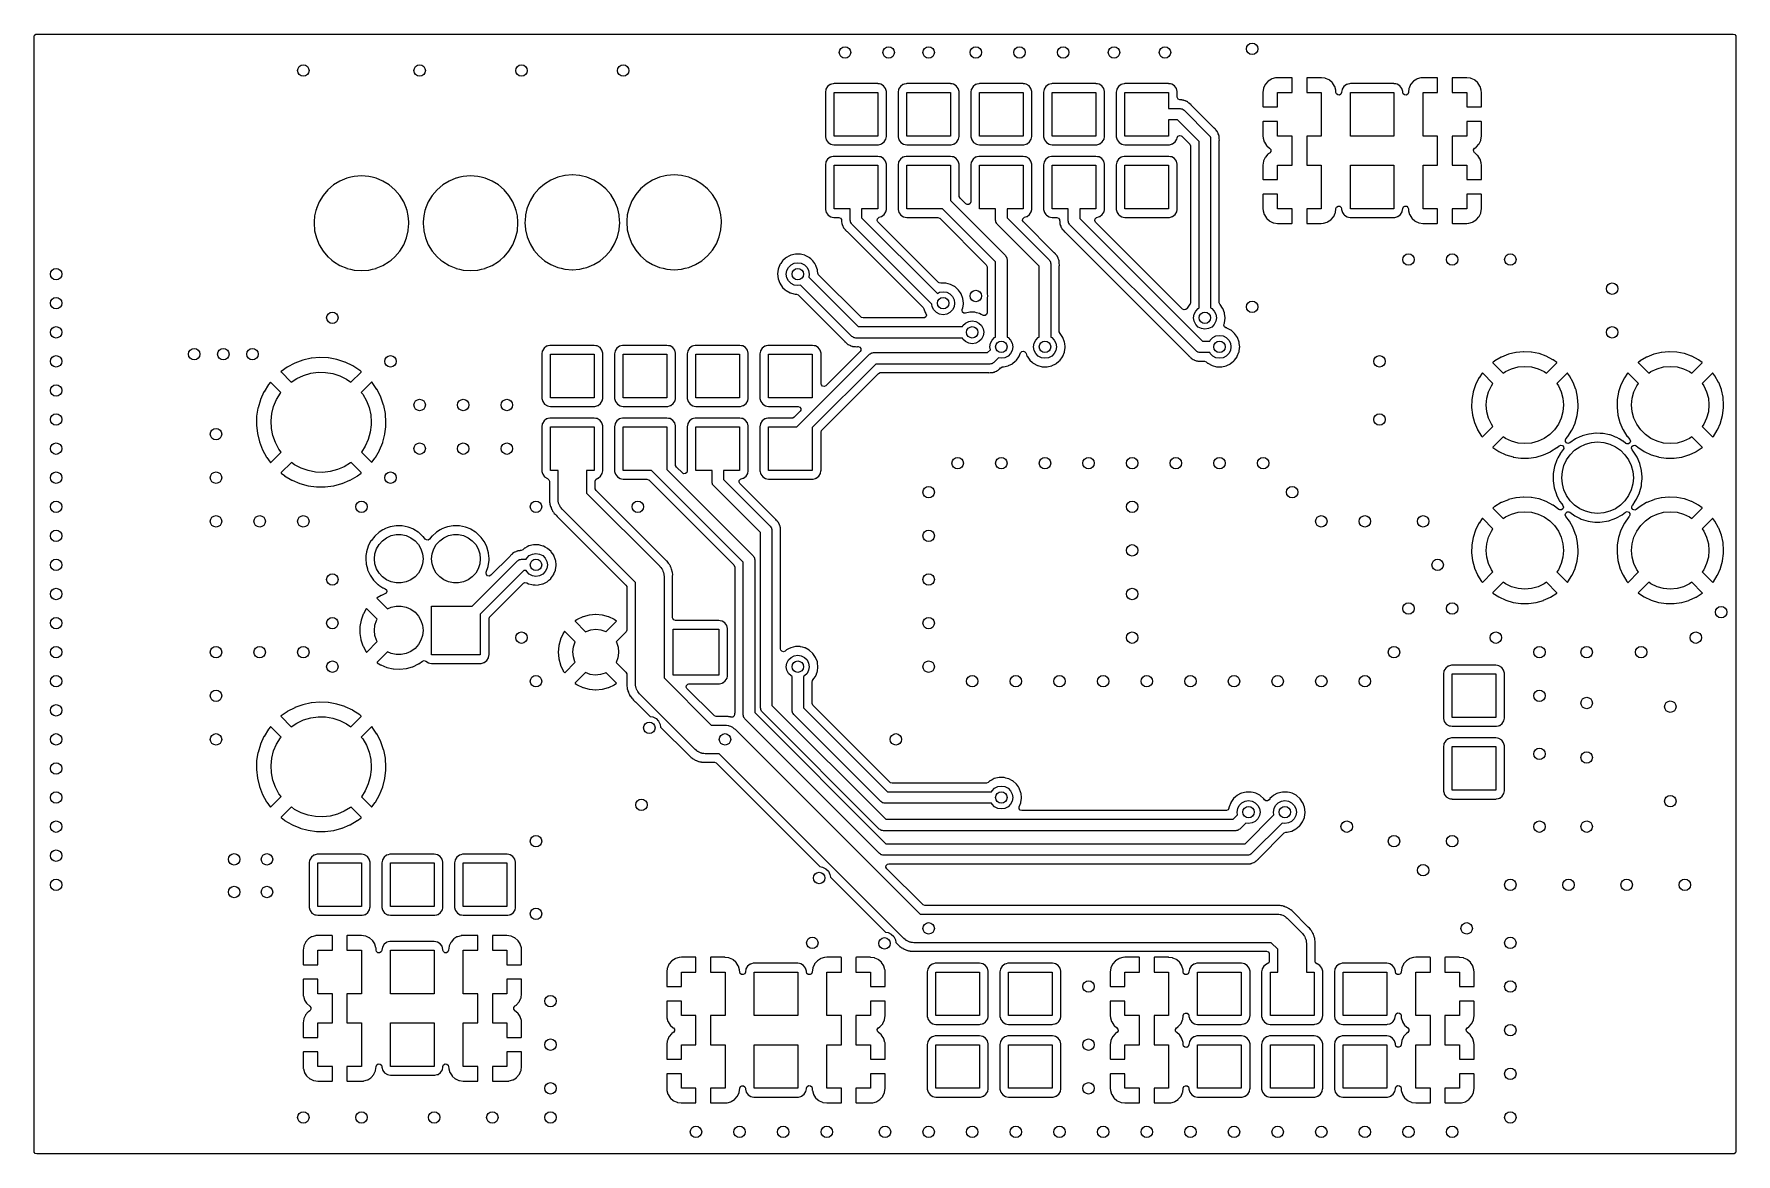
# Model space of a CAD drawing. Extents: x 0.03 to 2.37, y 0.03 to 1.57.
import ezdxf

# ---------------------------------------------------------------- set-up
doc = ezdxf.new("R2010")
doc.units = 0
doc.header["$MEASUREMENT"] = 0
doc.layers.add('BLACK', color=7, linetype='CONTINUOUS')

msp = doc.modelspace()

# ---------------------------------------------------------------- linework, layer by layer
at = {"layer": 'BLACK', "linetype": 'CONTINUOUS'}
for p, q in [((0.029685, 1.56642), (0.030429, 1.56871)), ((0.030429, 1.56871), (0.032378, 1.57012)), ((0.032378, 1.57012), (0.033583, 1.57031)), ((0.033583, 1.57031), (2.36642, 1.57031)), ((2.36642, 1.57031), (2.36871, 1.56957)), ((2.36871, 1.56957), (2.37012, 1.56762)), ((0.029685, 0.033583), (0.029685, 1.56642)), ((2.37012, 1.56762), (2.37031, 1.56642)), ((2.37031, 1.56642), (2.37031, 0.033583)), ((1.12111, 1.4981), (1.11878, 1.49434)), ((1.12464, 1.50077), (1.12111, 1.4981)), ((1.12499, 1.50087), (1.12464, 1.50077)), ((1.12649, 1.50129), (1.12499, 1.50087)), ((1.12499, 1.50087), (1.12499, 1.50087)), ((1.12889, 1.50198), (1.12649, 1.50129)), ((1.13, 1.50203), (1.12889, 1.50198)), ((1.19, 1.50203), (1.13, 1.50203)), ((1.19018, 1.50199), (1.19, 1.50203)), ((1.19247, 1.50157), (1.19018, 1.50199)), ((1.19018, 1.50199), (1.19018, 1.50199)), ((1.19434, 1.50122), (1.19247, 1.50157)), ((1.1981, 1.49889), (1.19434, 1.50122)), ((1.20077, 1.49536), (1.1981, 1.49889)), ((1.22111, 1.4981), (1.21878, 1.49434)), ((1.22464, 1.50077), (1.22111, 1.4981)), ((1.22499, 1.50087), (1.22464, 1.50077)), ((1.22649, 1.50129), (1.22499, 1.50087)), ((1.22499, 1.50087), (1.22499, 1.50087)), ((1.22889, 1.50198), (1.22649, 1.50129)), ((1.23, 1.50203), (1.22889, 1.50198)), ((1.29, 1.50203), (1.23, 1.50203)), ((1.29018, 1.50199), (1.29, 1.50203)), ((1.29247, 1.50157), (1.29018, 1.50199)), ((1.29018, 1.50199), (1.29018, 1.50199)), ((1.29434, 1.50122), (1.29247, 1.50157)), ((1.2981, 1.49889), (1.29434, 1.50122)), ((1.30077, 1.49536), (1.2981, 1.49889)), ((1.32111, 1.4981), (1.31878, 1.49434)), ((1.32464, 1.50077), (1.32111, 1.4981)), ((1.32499, 1.50087), (1.32464, 1.50077)), ((1.32649, 1.50129), (1.32499, 1.50087)), ((1.32499, 1.50087), (1.32499, 1.50087)), ((1.32889, 1.50198), (1.32649, 1.50129)), ((1.33, 1.50203), (1.32889, 1.50198)), ((1.39, 1.50203), (1.33, 1.50203)), ((1.39018, 1.50199), (1.39, 1.50203)), ((1.39247, 1.50157), (1.39018, 1.50199)), ((1.39018, 1.50199), (1.39018, 1.50199)), ((1.39434, 1.50122), (1.39247, 1.50157)), ((1.3981, 1.49889), (1.39434, 1.50122)), ((1.40077, 1.49536), (1.3981, 1.49889)), ((1.42111, 1.4981), (1.41878, 1.49434)), ((1.42464, 1.50077), (1.42111, 1.4981)), ((1.42499, 1.50087), (1.42464, 1.50077)), ((1.42649, 1.50129), (1.42499, 1.50087)), ((1.42499, 1.50087), (1.42499, 1.50087)), ((1.42889, 1.50198), (1.42649, 1.50129)), ((1.43, 1.50203), (1.42889, 1.50198)), ((1.49, 1.50203), (1.43, 1.50203)), ((1.49018, 1.50199), (1.49, 1.50203)), ((1.49247, 1.50157), (1.49018, 1.50199)), ((1.49018, 1.50199), (1.49018, 1.50199)), ((1.49434, 1.50122), (1.49247, 1.50157)), ((1.4981, 1.49889), (1.49434, 1.50122)), ((1.50077, 1.49536), (1.4981, 1.49889)), ((1.52111, 1.4981), (1.51878, 1.49434)), ((1.52464, 1.50077), (1.52111, 1.4981)), ((1.52499, 1.50087), (1.52464, 1.50077)), ((1.52649, 1.50129), (1.52499, 1.50087)), ((1.52499, 1.50087), (1.52499, 1.50087)), ((1.52889, 1.50198), (1.52649, 1.50129)), ((1.53, 1.50203), (1.52889, 1.50198)), ((1.59, 1.50203), (1.53, 1.50203)), ((1.59018, 1.50199), (1.59, 1.50203)), ((1.59247, 1.50157), (1.59018, 1.50199)), ((1.59018, 1.50199), (1.59018, 1.50199)), ((1.59434, 1.50122), (1.59247, 1.50157)), ((1.5981, 1.49889), (1.59434, 1.50122)), ((1.60077, 1.49536), (1.5981, 1.49889)), ((1.72289, 1.50067), (1.72074, 1.49594)), ((1.72319, 1.50113), (1.72289, 1.50067)), ((1.72659, 1.50505), (1.72319, 1.50113)), ((1.72701, 1.50541), (1.72659, 1.50505)), ((1.73138, 1.50822), (1.72701, 1.50541)), ((1.73188, 1.50845), (1.73138, 1.50822)), ((1.73693, 1.50993), (1.73188, 1.50845)), ((1.73733, 1.51001), (1.73693, 1.50993)), ((1.73993, 1.51019), (1.73733, 1.51001)), ((1.74007, 1.5102), (1.73993, 1.51019)), ((1.75968, 1.5102), (1.74007, 1.5102)), ((1.75984, 1.51008), (1.75968, 1.5102)), ((1.7599, 1.50987), (1.75984, 1.51008)), ((1.76, 1.50958), (1.7599, 1.50987)), ((1.76, 1.49), (1.76, 1.50958)), ((1.78012, 1.51003), (1.78, 1.50987)), ((1.78, 1.50987), (1.78, 1.49)), ((1.78062, 1.5102), (1.78012, 1.51003)), ((1.79986, 1.5102), (1.78062, 1.5102)), ((1.80014, 1.51018), (1.79986, 1.5102)), ((1.80541, 1.50942), (1.80014, 1.51018)), ((1.80594, 1.50926), (1.80541, 1.50942)), ((1.81067, 1.50711), (1.80594, 1.50926)), ((1.81113, 1.50681), (1.81067, 1.50711)), ((1.81505, 1.50341), (1.81113, 1.50681)), ((1.81541, 1.50299), (1.81505, 1.50341)), ((1.81822, 1.49862), (1.81541, 1.50299)), ((1.81845, 1.49812), (1.81822, 1.49862)), ((1.81993, 1.49307), (1.81845, 1.49812)), ((1.83111, 1.4981), (1.82878, 1.49434)), ((1.83464, 1.50077), (1.83111, 1.4981)), ((1.83499, 1.50087), (1.83464, 1.50077)), ((1.83649, 1.50129), (1.83499, 1.50087)), ((1.83499, 1.50087), (1.83499, 1.50087)), ((1.83889, 1.50198), (1.83649, 1.50129)), ((1.84, 1.50203), (1.83889, 1.50198)), ((1.9, 1.50203), (1.84, 1.50203)), ((1.90018, 1.50199), (1.9, 1.50203)), ((1.90247, 1.50157), (1.90018, 1.50199)), ((1.90018, 1.50199), (1.90018, 1.50199)), ((1.90434, 1.50122), (1.90247, 1.50157)), ((1.9081, 1.49889), (1.90434, 1.50122)), ((1.91077, 1.49536), (1.9081, 1.49889)), ((1.92289, 1.50067), (1.92074, 1.49594)), ((1.92319, 1.50113), (1.92289, 1.50067)), ((1.92659, 1.50505), (1.92319, 1.50113)), ((1.92701, 1.50541), (1.92659, 1.50505)), ((1.93138, 1.50822), (1.92701, 1.50541)), ((1.93188, 1.50845), (1.93138, 1.50822)), ((1.93693, 1.50993), (1.93188, 1.50845)), ((1.93733, 1.51001), (1.93693, 1.50993)), ((1.93993, 1.51019), (1.93733, 1.51001)), ((1.94007, 1.5102), (1.93993, 1.51019)), ((1.95968, 1.5102), (1.94007, 1.5102)), ((1.95984, 1.51008), (1.95968, 1.5102)), ((1.9599, 1.50987), (1.95984, 1.51008)), ((1.96, 1.50958), (1.9599, 1.50987)), ((1.96, 1.49), (1.96, 1.50958)), ((1.98012, 1.51003), (1.98, 1.50987)), ((1.98, 1.50987), (1.98, 1.49)), ((1.98062, 1.5102), (1.98012, 1.51003)), ((1.99986, 1.5102), (1.98062, 1.5102)), ((2.00014, 1.51018), (1.99986, 1.5102)), ((2.00541, 1.50942), (2.00014, 1.51018)), ((2.00594, 1.50926), (2.00541, 1.50942)), ((2.01067, 1.50711), (2.00594, 1.50926)), ((2.01113, 1.50681), (2.01067, 1.50711)), ((2.01505, 1.50341), (2.01113, 1.50681)), ((2.01541, 1.50299), (2.01505, 1.50341)), ((2.01822, 1.49862), (2.01541, 1.50299)), ((2.01845, 1.49812), (2.01822, 1.49862)), ((2.01993, 1.49307), (2.01845, 1.49812)), ((1.11801, 1.49018), (1.11797, 1.49)), ((1.11797, 1.49), (1.11797, 1.43)), ((1.11872, 1.49399), (1.11801, 1.49018)), ((1.11801, 1.49018), (1.11801, 1.49018)), ((1.11878, 1.49434), (1.11872, 1.49399)), ((1.13, 1.43), (1.13, 1.49)), ((1.13, 1.49), (1.19, 1.49)), ((1.19, 1.49), (1.19, 1.43)), ((1.20198, 1.49111), (1.20077, 1.49536)), ((1.20203, 1.49), (1.20198, 1.49111)), ((1.20203, 1.43), (1.20203, 1.49)), ((1.21801, 1.49018), (1.21797, 1.49)), ((1.21797, 1.49), (1.21797, 1.43)), ((1.21872, 1.49399), (1.21801, 1.49018)), ((1.21801, 1.49018), (1.21801, 1.49018)), ((1.21878, 1.49434), (1.21872, 1.49399)), ((1.23, 1.43), (1.23, 1.49)), ((1.23, 1.49), (1.29, 1.49)), ((1.29, 1.49), (1.29, 1.43)), ((1.30198, 1.49111), (1.30077, 1.49536)), ((1.30203, 1.49), (1.30198, 1.49111)), ((1.30203, 1.43), (1.30203, 1.49)), ((1.31801, 1.49018), (1.31797, 1.49)), ((1.31797, 1.49), (1.31797, 1.43)), ((1.31872, 1.49399), (1.31801, 1.49018)), ((1.31801, 1.49018), (1.31801, 1.49018)), ((1.31878, 1.49434), (1.31872, 1.49399)), ((1.33, 1.43), (1.33, 1.49)), ((1.33, 1.49), (1.39, 1.49)), ((1.39, 1.49), (1.39, 1.43)), ((1.40198, 1.49111), (1.40077, 1.49536)), ((1.40203, 1.49), (1.40198, 1.49111)), ((1.40203, 1.43), (1.40203, 1.49)), ((1.41801, 1.49018), (1.41797, 1.49)), ((1.41797, 1.49), (1.41797, 1.43)), ((1.41872, 1.49399), (1.41801, 1.49018)), ((1.41801, 1.49018), (1.41801, 1.49018)), ((1.41878, 1.49434), (1.41872, 1.49399)), ((1.43, 1.43), (1.43, 1.49)), ((1.43, 1.49), (1.49, 1.49)), ((1.49, 1.49), (1.49, 1.43)), ((1.50198, 1.49111), (1.50077, 1.49536)), ((1.50203, 1.49), (1.50198, 1.49111)), ((1.50203, 1.43), (1.50203, 1.49)), ((1.51801, 1.49018), (1.51797, 1.49)), ((1.51797, 1.49), (1.51797, 1.43)), ((1.51872, 1.49399), (1.51801, 1.49018)), ((1.51801, 1.49018), (1.51801, 1.49018)), ((1.51878, 1.49434), (1.51872, 1.49399)), ((1.53, 1.43), (1.53, 1.49)), ((1.53, 1.49), (1.59, 1.49)), ((1.59, 1.49), (1.59, 1.46787)), ((1.60198, 1.49111), (1.60077, 1.49536)), ((1.60203, 1.49), (1.60198, 1.49111)), ((1.60203, 1.48365), (1.60203, 1.49)), ((1.60214, 1.48272), (1.60203, 1.48365)), ((1.60341, 1.48068), (1.60214, 1.48272)), ((1.60564, 1.47976), (1.60341, 1.48068)), ((1.60605, 1.47973), (1.60564, 1.47976)), ((1.60628, 1.47972), (1.60605, 1.47973)), ((1.60657, 1.4797), (1.60628, 1.47972)), ((1.60725, 1.4797), (1.60657, 1.4797)), ((1.60784, 1.47961), (1.60725, 1.4797)), ((1.60815, 1.47958), (1.60784, 1.47961)), ((1.60883, 1.47953), (1.60815, 1.47958)), ((1.61002, 1.47944), (1.60883, 1.47953)), ((1.61028, 1.47934), (1.61002, 1.47944)), ((1.6104, 1.4793), (1.61028, 1.47934)), ((1.61028, 1.47934), (1.61028, 1.47934)), ((1.61117, 1.47909), (1.6104, 1.4793)), ((1.61157, 1.47903), (1.61117, 1.47909)), ((1.61261, 1.47854), (1.61157, 1.47903)), ((1.61326, 1.47824), (1.61261, 1.47854)), ((1.61355, 1.47811), (1.61326, 1.47824)), ((1.61425, 1.47785), (1.61355, 1.47811)), ((1.61531, 1.47746), (1.61425, 1.47785)), ((1.61553, 1.47729), (1.61531, 1.47746)), ((1.61563, 1.47721), (1.61553, 1.47729)), ((1.61631, 1.47681), (1.61563, 1.47721)), ((1.61642, 1.47675), (1.61631, 1.47681)), ((1.61667, 1.47663), (1.61642, 1.47675)), ((1.61642, 1.47675), (1.61642, 1.47675)), ((1.61808, 1.47539), (1.61667, 1.47663)), ((1.61832, 1.4752), (1.61808, 1.47539)), ((1.6186, 1.47499), (1.61832, 1.4752)), ((1.61871, 1.47491), (1.6186, 1.47499)), ((1.6186, 1.47499), (1.6186, 1.47499)), ((1.61921, 1.4744), (1.61871, 1.47491)), ((1.71982, 1.49014), (1.7198, 1.48986)), ((1.7198, 1.48986), (1.7198, 1.47062)), ((1.72058, 1.49541), (1.71982, 1.49014)), ((1.72074, 1.49594), (1.72058, 1.49541)), ((1.74, 1.47), (1.74, 1.49)), ((1.74, 1.49), (1.76, 1.49)), ((1.78, 1.49), (1.8, 1.49)), ((1.8, 1.49), (1.8, 1.43)), ((1.82001, 1.49267), (1.81993, 1.49307)), ((1.82019, 1.49007), (1.82001, 1.49267)), ((1.82019, 1.49001), (1.82019, 1.49007)), ((1.8202, 1.49001), (1.82019, 1.49001)), ((1.8202, 1.49), (1.8202, 1.49001)), ((1.82074, 1.48816), (1.8202, 1.49)), ((1.8202, 1.49), (1.8202, 1.49)), ((1.82255, 1.48657), (1.82074, 1.48816)), ((1.82495, 1.48635), (1.82255, 1.48657)), ((1.82702, 1.48758), (1.82495, 1.48635)), ((1.82797, 1.48979), (1.82702, 1.48758)), ((1.82801, 1.49018), (1.82797, 1.49)), ((1.82797, 1.49), (1.82797, 1.48982)), ((1.82797, 1.48982), (1.82797, 1.48979)), ((1.82872, 1.49399), (1.82801, 1.49018)), ((1.82801, 1.49018), (1.82801, 1.49018)), ((1.82878, 1.49434), (1.82872, 1.49399)), ((1.84, 1.43), (1.84, 1.49)), ((1.84, 1.49), (1.9, 1.49)), ((1.9, 1.49), (1.9, 1.43)), ((1.91198, 1.49111), (1.91077, 1.49536)), ((1.91199, 1.49088), (1.91198, 1.49111)), ((1.91203, 1.49002), (1.91199, 1.49088)), ((1.91261, 1.48814), (1.91203, 1.49002)), ((1.91445, 1.48659), (1.91261, 1.48814)), ((1.91686, 1.48642), (1.91445, 1.48659)), ((1.9189, 1.48769), (1.91686, 1.48642)), ((1.91981, 1.48992), (1.9189, 1.48769)), ((1.91982, 1.49014), (1.91981, 1.48992)), ((1.92058, 1.49541), (1.91982, 1.49014)), ((1.92074, 1.49594), (1.92058, 1.49541)), ((1.94, 1.43), (1.94, 1.49)), ((1.94, 1.49), (1.96, 1.49)), ((1.98, 1.49), (2, 1.49)), ((2, 1.49), (2, 1.47)), ((2.02001, 1.49267), (2.01993, 1.49307)), ((2.02019, 1.49007), (2.02001, 1.49267)), ((2.0202, 1.48993), (2.02019, 1.49007)), ((2.0202, 1.47032), (2.0202, 1.48993)), ((1.59, 1.46787), (1.60576, 1.46787)), ((1.60249, 1.45213), (1.59, 1.45213)), ((1.59, 1.45213), (1.59, 1.43)), ((1.63213, 1.42249), (1.60249, 1.45213)), ((1.60576, 1.46787), (1.60704, 1.46758)), ((1.60704, 1.46758), (1.60835, 1.46743)), ((1.60835, 1.46743), (1.60873, 1.46719)), ((1.60873, 1.46719), (1.60918, 1.46709)), ((1.60918, 1.46709), (1.6102, 1.46627)), ((1.6102, 1.46627), (1.61132, 1.46557)), ((1.61132, 1.46557), (1.64558, 1.43131)), ((1.61939, 1.47424), (1.61921, 1.4744)), ((1.6209, 1.4729), (1.61939, 1.47424)), ((1.62105, 1.47266), (1.6209, 1.4729)), ((1.62123, 1.47245), (1.62105, 1.47266)), ((1.62153, 1.47208), (1.62123, 1.47245)), ((1.62123, 1.47245), (1.62123, 1.47245)), ((1.65219, 1.44143), (1.62153, 1.47208)), ((1.7198, 1.47062), (1.71997, 1.47012)), ((1.71997, 1.47012), (1.72013, 1.47)), ((1.72013, 1.47), (1.74, 1.47)), ((2, 1.47), (2.01958, 1.47)), ((2.01958, 1.47), (2.02008, 1.47016)), ((2.02008, 1.47016), (2.0202, 1.47032)), ((1.11797, 1.43), (1.11802, 1.42889)), ((1.11802, 1.42889), (1.11923, 1.42464)), ((1.19, 1.43), (1.13, 1.43)), ((1.20122, 1.42566), (1.20194, 1.42951)), ((1.20194, 1.42951), (1.20199, 1.42982)), ((1.20199, 1.42982), (1.20203, 1.43)), ((1.20199, 1.42982), (1.20199, 1.42982)), ((1.21797, 1.43), (1.21802, 1.42889)), ((1.21802, 1.42889), (1.21923, 1.42464)), ((1.29, 1.43), (1.23, 1.43)), ((1.30122, 1.42566), (1.30194, 1.42951)), ((1.30194, 1.42951), (1.30199, 1.42982)), ((1.30199, 1.42982), (1.30203, 1.43)), ((1.30199, 1.42982), (1.30199, 1.42982)), ((1.31797, 1.43), (1.31802, 1.42889)), ((1.31802, 1.42889), (1.31923, 1.42464)), ((1.39, 1.43), (1.33, 1.43)), ((1.40122, 1.42566), (1.40194, 1.42951)), ((1.40194, 1.42951), (1.40199, 1.42982)), ((1.40199, 1.42982), (1.40203, 1.43)), ((1.40199, 1.42982), (1.40199, 1.42982)), ((1.41797, 1.43), (1.41802, 1.42889)), ((1.41802, 1.42889), (1.41923, 1.42464)), ((1.49, 1.43), (1.43, 1.43)), ((1.50122, 1.42566), (1.50194, 1.42951)), ((1.50194, 1.42951), (1.50199, 1.42982)), ((1.50199, 1.42982), (1.50203, 1.43)), ((1.50199, 1.42982), (1.50199, 1.42982)), ((1.51797, 1.43), (1.51802, 1.42889)), ((1.51802, 1.42889), (1.51923, 1.42464)), ((1.59, 1.43), (1.53, 1.43)), ((1.60159, 1.42766), (1.60274, 1.42978)), ((1.60274, 1.42978), (1.60492, 1.43081)), ((1.60492, 1.43081), (1.60729, 1.43037)), ((1.60729, 1.43037), (1.60818, 1.4297)), ((1.60818, 1.4297), (1.61915, 1.41873)), ((1.64558, 1.43131), (1.64628, 1.43019)), ((1.64628, 1.43019), (1.6471, 1.42916)), ((1.6471, 1.42916), (1.6472, 1.42872)), ((1.6472, 1.42872), (1.64744, 1.42834)), ((1.64744, 1.42834), (1.64758, 1.42703)), ((1.65282, 1.44091), (1.65219, 1.44143)), ((1.65308, 1.44075), (1.65282, 1.44091)), ((1.65326, 1.44053), (1.65308, 1.44075)), ((1.65432, 1.43931), (1.65326, 1.44053)), ((1.65451, 1.4391), (1.65432, 1.43931)), ((1.65499, 1.43862), (1.65451, 1.4391)), ((1.65508, 1.4385), (1.65499, 1.43862)), ((1.65535, 1.43814), (1.65508, 1.4385)), ((1.65508, 1.4385), (1.65508, 1.4385)), ((1.65554, 1.43789), (1.65535, 1.43814)), ((1.65658, 1.43668), (1.65554, 1.43789)), ((1.65677, 1.43647), (1.65658, 1.43668)), ((1.65658, 1.43668), (1.65658, 1.43668)), ((1.65688, 1.43622), (1.65677, 1.43647)), ((1.65693, 1.4361), (1.65688, 1.43622)), ((1.65688, 1.43622), (1.65688, 1.43622)), ((1.65733, 1.43542), (1.65693, 1.4361)), ((1.65741, 1.43532), (1.65733, 1.43542)), ((1.65757, 1.43509), (1.65741, 1.43532)), ((1.65741, 1.43532), (1.65741, 1.43532)), ((1.65818, 1.43341), (1.65757, 1.43509)), ((1.65821, 1.43333), (1.65818, 1.43341)), ((1.65833, 1.43304), (1.65821, 1.43333)), ((1.65899, 1.43159), (1.65833, 1.43304)), ((1.6591, 1.43133), (1.65899, 1.43159)), ((1.65899, 1.43159), (1.65899, 1.43159)), ((1.65914, 1.43106), (1.6591, 1.43133)), ((1.65916, 1.43093), (1.65914, 1.43106)), ((1.65914, 1.43106), (1.65914, 1.43106)), ((1.65935, 1.43016), (1.65916, 1.43093)), ((1.65949, 1.42978), (1.65935, 1.43016)), ((1.65951, 1.42951), (1.65949, 1.42978)), ((1.6596, 1.42791), (1.65951, 1.42951)), ((1.65951, 1.42951), (1.65951, 1.42951)), ((1.65964, 1.4276), (1.6596, 1.42791)), ((1.71992, 1.44984), (1.7198, 1.44968)), ((1.7198, 1.44968), (1.7198, 1.43007)), ((1.7198, 1.43007), (1.71981, 1.42993)), ((1.71981, 1.42993), (1.71999, 1.42733)), ((1.72042, 1.45), (1.71992, 1.44984)), ((1.74, 1.45), (1.72042, 1.45)), ((1.74, 1.43), (1.74, 1.45)), ((1.76, 1.43), (1.74, 1.43)), ((1.76, 1.39), (1.76, 1.43)), ((1.8, 1.43), (1.78, 1.43)), ((1.78, 1.43), (1.78, 1.39)), ((1.9, 1.43), (1.84, 1.43)), ((1.96, 1.43), (1.94, 1.43)), ((1.96, 1.39), (1.96, 1.43)), ((2, 1.43), (1.98, 1.43)), ((1.98, 1.43), (1.98, 1.39)), ((2, 1.45), (2, 1.43)), ((2.01987, 1.45), (2, 1.45)), ((2.01942, 1.42459), (2.02018, 1.42986)), ((2.02003, 1.44988), (2.01987, 1.45)), ((2.0202, 1.44938), (2.02003, 1.44988)), ((2.02018, 1.42986), (2.0202, 1.43014)), ((2.0202, 1.43014), (2.0202, 1.44938)), ((1.11923, 1.42464), (1.1219, 1.42111)), ((1.1219, 1.42111), (1.12566, 1.41878)), ((1.12566, 1.41878), (1.12753, 1.41843)), ((1.12753, 1.41843), (1.12982, 1.41801)), ((1.12982, 1.41801), (1.12982, 1.41801)), ((1.12982, 1.41801), (1.13, 1.41797)), ((1.13, 1.41797), (1.19, 1.41797)), ((1.19, 1.41797), (1.19111, 1.41802)), ((1.19111, 1.41802), (1.19408, 1.41887)), ((1.19408, 1.41887), (1.19501, 1.41913)), ((1.19501, 1.41913), (1.19536, 1.41923)), ((1.19501, 1.41913), (1.19501, 1.41913)), ((1.19536, 1.41923), (1.19889, 1.4219)), ((1.19889, 1.4219), (1.20122, 1.42566)), ((1.21923, 1.42464), (1.2219, 1.42111)), ((1.2219, 1.42111), (1.22566, 1.41878)), ((1.22566, 1.41878), (1.22753, 1.41843)), ((1.22753, 1.41843), (1.22982, 1.41801)), ((1.22982, 1.41801), (1.22982, 1.41801)), ((1.22982, 1.41801), (1.23, 1.41797)), ((1.23, 1.41797), (1.29, 1.41797)), ((1.29, 1.41797), (1.29111, 1.41802)), ((1.29111, 1.41802), (1.29408, 1.41887)), ((1.29408, 1.41887), (1.29501, 1.41913)), ((1.29501, 1.41913), (1.29536, 1.41923)), ((1.29501, 1.41913), (1.29501, 1.41913)), ((1.29536, 1.41923), (1.29889, 1.4219)), ((1.29889, 1.4219), (1.30122, 1.42566)), ((1.31923, 1.42464), (1.3219, 1.42111)), ((1.3219, 1.42111), (1.32566, 1.41878)), ((1.32566, 1.41878), (1.32753, 1.41843)), ((1.32753, 1.41843), (1.32982, 1.41801)), ((1.32982, 1.41801), (1.32982, 1.41801)), ((1.32982, 1.41801), (1.33, 1.41797)), ((1.33, 1.41797), (1.39, 1.41797)), ((1.39, 1.41797), (1.39111, 1.41802)), ((1.39111, 1.41802), (1.39408, 1.41887)), ((1.39408, 1.41887), (1.39501, 1.41913)), ((1.39501, 1.41913), (1.39536, 1.41923)), ((1.39501, 1.41913), (1.39501, 1.41913)), ((1.39536, 1.41923), (1.39889, 1.4219)), ((1.39889, 1.4219), (1.40122, 1.42566)), ((1.41923, 1.42464), (1.4219, 1.42111)), ((1.4219, 1.42111), (1.42566, 1.41878)), ((1.42566, 1.41878), (1.42753, 1.41843)), ((1.42753, 1.41843), (1.42982, 1.41801)), ((1.42982, 1.41801), (1.42982, 1.41801)), ((1.42982, 1.41801), (1.43, 1.41797)), ((1.43, 1.41797), (1.49, 1.41797)), ((1.49, 1.41797), (1.49111, 1.41802)), ((1.49111, 1.41802), (1.49408, 1.41887)), ((1.49408, 1.41887), (1.49501, 1.41913)), ((1.49501, 1.41913), (1.49536, 1.41923)), ((1.49501, 1.41913), (1.49501, 1.41913)), ((1.49536, 1.41923), (1.49889, 1.4219)), ((1.49889, 1.4219), (1.50122, 1.42566)), ((1.51923, 1.42464), (1.5219, 1.42111)), ((1.5219, 1.42111), (1.52566, 1.41878)), ((1.52566, 1.41878), (1.52753, 1.41843)), ((1.52753, 1.41843), (1.52982, 1.41801)), ((1.52982, 1.41801), (1.52982, 1.41801)), ((1.52982, 1.41801), (1.53, 1.41797)), ((1.53, 1.41797), (1.59, 1.41797)), ((1.59, 1.41797), (1.59111, 1.41802)), ((1.59111, 1.41802), (1.59408, 1.41887)), ((1.59408, 1.41887), (1.59501, 1.41913)), ((1.59501, 1.41913), (1.59536, 1.41923)), ((1.59501, 1.41913), (1.59501, 1.41913)), ((1.59536, 1.41923), (1.59889, 1.4219)), ((1.59889, 1.4219), (1.60122, 1.42566)), ((1.60122, 1.42566), (1.60159, 1.42766)), ((1.61915, 1.41873), (1.62025, 1.41658)), ((1.62025, 1.41658), (1.6203, 1.41597)), ((1.6203, 1.41597), (1.6203, 1.20108)), ((1.63213, 1.19344), (1.63213, 1.42249)), ((1.64758, 1.42703), (1.64787, 1.42575)), ((1.64787, 1.42575), (1.64787, 1.19344)), ((1.65969, 1.42726), (1.65964, 1.4276)), ((1.6597, 1.42712), (1.65969, 1.42726)), ((1.65969, 1.42726), (1.65969, 1.42726)), ((1.6597, 1.42641), (1.6597, 1.42712)), ((1.65971, 1.42617), (1.6597, 1.42641)), ((1.6597, 1.42313), (1.65976, 1.4236)), ((1.6597, 1.20108), (1.6597, 1.42313)), ((1.65984, 1.42415), (1.65971, 1.42617)), ((1.65975, 1.4236), (1.65978, 1.42388)), ((1.65976, 1.4236), (1.65975, 1.4236)), ((1.65978, 1.42388), (1.65984, 1.42415)), ((1.71999, 1.42733), (1.72007, 1.42693)), ((1.72007, 1.42693), (1.72155, 1.42188)), ((1.72155, 1.42188), (1.72178, 1.42138)), ((1.72178, 1.42138), (1.72459, 1.41701)), ((1.72659, 1.40505), (1.72319, 1.40113)), ((1.72459, 1.41701), (1.72495, 1.41659)), ((1.72495, 1.41659), (1.72887, 1.41319)), ((1.72701, 1.40541), (1.72659, 1.40505)), ((1.72889, 1.40662), (1.72701, 1.40541)), ((1.72887, 1.41319), (1.72889, 1.41318)), ((1.72889, 1.41318), (1.7289, 1.41317)), ((1.72925, 1.40688), (1.72889, 1.40662)), ((1.7289, 1.41317), (1.72908, 1.41301)), ((1.72908, 1.41301), (1.72905, 1.41298)), ((1.72905, 1.41298), (1.73041, 1.41132)), ((1.73055, 1.40891), (1.72925, 1.40688)), ((1.73041, 1.41132), (1.73055, 1.40891)), ((2.00945, 1.41109), (2.01075, 1.41312)), ((2.00959, 1.40868), (2.00945, 1.41109)), ((2.01095, 1.40702), (2.00959, 1.40868)), ((2.01075, 1.41312), (2.01111, 1.41338)), ((2.01092, 1.40699), (2.01095, 1.40702)), ((2.0111, 1.40683), (2.01092, 1.40699)), ((2.01111, 1.40682), (2.0111, 1.40683)), ((2.01111, 1.41338), (2.01299, 1.41459)), ((2.01113, 1.40681), (2.01111, 1.40682)), ((2.01505, 1.40341), (2.01113, 1.40681)), ((2.01299, 1.41459), (2.01341, 1.41495)), ((2.01341, 1.41495), (2.01681, 1.41887)), ((2.01681, 1.41887), (2.01711, 1.41933)), ((2.01711, 1.41933), (2.01926, 1.42406)), ((2.01926, 1.42406), (2.01942, 1.42459)), ((1.11801, 1.39018), (1.11797, 1.39)), ((1.11797, 1.39), (1.11797, 1.33)), ((1.11872, 1.39399), (1.11801, 1.39018)), ((1.11801, 1.39018), (1.11801, 1.39018)), ((1.11878, 1.39434), (1.11872, 1.39399)), ((1.12111, 1.3981), (1.11878, 1.39434)), ((1.12464, 1.40077), (1.12111, 1.3981)), ((1.12499, 1.40087), (1.12464, 1.40077)), ((1.12649, 1.40129), (1.12499, 1.40087)), ((1.12499, 1.40087), (1.12499, 1.40087)), ((1.12889, 1.40198), (1.12649, 1.40129)), ((1.13, 1.40203), (1.12889, 1.40198)), ((1.19, 1.40203), (1.13, 1.40203)), ((1.13, 1.33), (1.13, 1.39)), ((1.13, 1.39), (1.19, 1.39)), ((1.19018, 1.40199), (1.19, 1.40203)), ((1.19, 1.39), (1.19, 1.33)), ((1.19247, 1.40157), (1.19018, 1.40199)), ((1.19018, 1.40199), (1.19018, 1.40199)), ((1.19434, 1.40122), (1.19247, 1.40157)), ((1.1981, 1.39889), (1.19434, 1.40122)), ((1.20077, 1.39536), (1.1981, 1.39889)), ((1.20198, 1.39111), (1.20077, 1.39536)), ((1.20203, 1.39), (1.20198, 1.39111)), ((1.20203, 1.33), (1.20203, 1.39)), ((1.21801, 1.39018), (1.21797, 1.39)), ((1.21797, 1.39), (1.21797, 1.33)), ((1.21872, 1.39399), (1.21801, 1.39018)), ((1.21801, 1.39018), (1.21801, 1.39018)), ((1.21878, 1.39434), (1.21872, 1.39399)), ((1.22111, 1.3981), (1.21878, 1.39434)), ((1.22464, 1.40077), (1.22111, 1.3981)), ((1.22499, 1.40087), (1.22464, 1.40077)), ((1.22649, 1.40129), (1.22499, 1.40087)), ((1.22499, 1.40087), (1.22499, 1.40087)), ((1.22889, 1.40198), (1.22649, 1.40129)), ((1.23, 1.40203), (1.22889, 1.40198)), ((1.29, 1.40203), (1.23, 1.40203)), ((1.23, 1.33), (1.23, 1.39)), ((1.23, 1.39), (1.29, 1.39)), ((1.29018, 1.40199), (1.29, 1.40203)), ((1.29, 1.39), (1.29, 1.34114)), ((1.29247, 1.40157), (1.29018, 1.40199)), ((1.29018, 1.40199), (1.29018, 1.40199)), ((1.29434, 1.40122), (1.29247, 1.40157)), ((1.2981, 1.39889), (1.29434, 1.40122)), ((1.30077, 1.39536), (1.2981, 1.39889)), ((1.30198, 1.39111), (1.30077, 1.39536)), ((1.30203, 1.39), (1.30198, 1.39111)), ((1.30203, 1.34745), (1.30203, 1.39)), ((1.31801, 1.39018), (1.31797, 1.39)), ((1.31797, 1.39), (1.31797, 1.3393)), ((1.31872, 1.39399), (1.31801, 1.39018)), ((1.31801, 1.39018), (1.31801, 1.39018)), ((1.31878, 1.39434), (1.31872, 1.39399)), ((1.32111, 1.3981), (1.31878, 1.39434)), ((1.32464, 1.40077), (1.32111, 1.3981)), ((1.32499, 1.40087), (1.32464, 1.40077)), ((1.32649, 1.40129), (1.32499, 1.40087)), ((1.32499, 1.40087), (1.32499, 1.40087)), ((1.32889, 1.40198), (1.32649, 1.40129)), ((1.33, 1.40203), (1.32889, 1.40198)), ((1.39, 1.40203), (1.33, 1.40203)), ((1.33, 1.33), (1.33, 1.39)), ((1.33, 1.39), (1.39, 1.39)), ((1.39018, 1.40199), (1.39, 1.40203)), ((1.39, 1.39), (1.39, 1.33)), ((1.39247, 1.40157), (1.39018, 1.40199)), ((1.39018, 1.40199), (1.39018, 1.40199)), ((1.39434, 1.40122), (1.39247, 1.40157)), ((1.3981, 1.39889), (1.39434, 1.40122)), ((1.40077, 1.39536), (1.3981, 1.39889)), ((1.40198, 1.39111), (1.40077, 1.39536)), ((1.40203, 1.39), (1.40198, 1.39111)), ((1.40203, 1.33), (1.40203, 1.39)), ((1.41801, 1.39018), (1.41797, 1.39)), ((1.41797, 1.39), (1.41797, 1.33)), ((1.41872, 1.39399), (1.41801, 1.39018)), ((1.41801, 1.39018), (1.41801, 1.39018)), ((1.41878, 1.39434), (1.41872, 1.39399)), ((1.42111, 1.3981), (1.41878, 1.39434)), ((1.42464, 1.40077), (1.42111, 1.3981)), ((1.42499, 1.40087), (1.42464, 1.40077)), ((1.42649, 1.40129), (1.42499, 1.40087)), ((1.42499, 1.40087), (1.42499, 1.40087)), ((1.42889, 1.40198), (1.42649, 1.40129)), ((1.43, 1.40203), (1.42889, 1.40198)), ((1.49, 1.40203), (1.43, 1.40203)), ((1.43, 1.33), (1.43, 1.39)), ((1.43, 1.39), (1.49, 1.39)), ((1.49018, 1.40199), (1.49, 1.40203)), ((1.49, 1.39), (1.49, 1.33)), ((1.49247, 1.40157), (1.49018, 1.40199)), ((1.49018, 1.40199), (1.49018, 1.40199)), ((1.49434, 1.40122), (1.49247, 1.40157)), ((1.4981, 1.39889), (1.49434, 1.40122)), ((1.50077, 1.39536), (1.4981, 1.39889)), ((1.50198, 1.39111), (1.50077, 1.39536)), ((1.50203, 1.39), (1.50198, 1.39111)), ((1.50203, 1.33), (1.50203, 1.39)), ((1.51801, 1.39018), (1.51797, 1.39)), ((1.51797, 1.39), (1.51797, 1.33)), ((1.51872, 1.39399), (1.51801, 1.39018)), ((1.51801, 1.39018), (1.51801, 1.39018)), ((1.51878, 1.39434), (1.51872, 1.39399)), ((1.52111, 1.3981), (1.51878, 1.39434)), ((1.52464, 1.40077), (1.52111, 1.3981)), ((1.52499, 1.40087), (1.52464, 1.40077)), ((1.52649, 1.40129), (1.52499, 1.40087)), ((1.52499, 1.40087), (1.52499, 1.40087)), ((1.52889, 1.40198), (1.52649, 1.40129)), ((1.53, 1.40203), (1.52889, 1.40198)), ((1.59, 1.40203), (1.53, 1.40203)), ((1.53, 1.33), (1.53, 1.39)), ((1.53, 1.39), (1.59, 1.39)), ((1.59018, 1.40199), (1.59, 1.40203)), ((1.59, 1.39), (1.59, 1.33)), ((1.59247, 1.40157), (1.59018, 1.40199)), ((1.59018, 1.40199), (1.59018, 1.40199)), ((1.59434, 1.40122), (1.59247, 1.40157)), ((1.5981, 1.39889), (1.59434, 1.40122)), ((1.60077, 1.39536), (1.5981, 1.39889)), ((1.60198, 1.39111), (1.60077, 1.39536)), ((1.60203, 1.39), (1.60198, 1.39111)), ((1.60203, 1.33), (1.60203, 1.39)), ((1.71982, 1.39014), (1.7198, 1.38986)), ((1.7198, 1.38986), (1.7198, 1.37062)), ((1.72058, 1.39541), (1.71982, 1.39014)), ((1.72074, 1.39594), (1.72058, 1.39541)), ((1.72289, 1.40067), (1.72074, 1.39594)), ((1.72319, 1.40113), (1.72289, 1.40067)), ((1.74, 1.37), (1.74, 1.39)), ((1.74, 1.39), (1.76, 1.39)), ((1.78, 1.39), (1.8, 1.39)), ((1.8, 1.39), (1.8, 1.33)), ((1.84, 1.33), (1.84, 1.39)), ((1.84, 1.39), (1.9, 1.39)), ((1.9, 1.39), (1.9, 1.33)), ((1.94, 1.33), (1.94, 1.39)), ((1.94, 1.39), (1.96, 1.39)), ((1.98, 1.39), (2, 1.39)), ((2, 1.39), (2, 1.37)), ((2.01541, 1.40299), (2.01505, 1.40341)), ((2.01822, 1.39862), (2.01541, 1.40299)), ((2.01845, 1.39812), (2.01822, 1.39862)), ((2.01993, 1.39307), (2.01845, 1.39812)), ((2.02001, 1.39267), (2.01993, 1.39307)), ((2.02019, 1.39007), (2.02001, 1.39267)), ((2.0202, 1.38993), (2.02019, 1.39007)), ((2.0202, 1.37032), (2.0202, 1.38993)), ((0.44169, 1.36273), (0.433913, 1.35609)), ((0.45041, 1.36807), (0.44169, 1.36273)), ((0.459859, 1.37199), (0.45041, 1.36807)), ((0.460008, 1.37202), (0.459859, 1.37199)), ((0.465299, 1.37329), (0.460008, 1.37202)), ((0.460008, 1.37202), (0.460008, 1.37202)), ((0.469804, 1.37437), (0.465299, 1.37329)), ((0.469956, 1.37439), (0.469804, 1.37437)), ((0.479847, 1.37517), (0.469956, 1.37439)), ((0.469956, 1.37439), (0.469956, 1.37439)), ((0.48, 1.37518), (0.479847, 1.37517)), ((0.480153, 1.37517), (0.48, 1.37518)), ((0.490044, 1.37439), (0.480153, 1.37517)), ((0.490196, 1.37437), (0.490044, 1.37439)), ((0.490044, 1.37439), (0.490044, 1.37439)), ((0.494701, 1.37329), (0.490196, 1.37437)), ((0.499992, 1.37202), (0.494701, 1.37329)), ((0.500141, 1.37199), (0.499992, 1.37202)), ((0.499992, 1.37202), (0.499992, 1.37202)), ((0.50959, 1.36807), (0.500141, 1.37199)), ((0.51831, 1.36273), (0.50959, 1.36807)), ((0.526087, 1.35609), (0.51831, 1.36273)), ((0.59169, 1.36273), (0.583913, 1.35609)), ((0.60041, 1.36807), (0.59169, 1.36273)), ((0.609859, 1.37199), (0.60041, 1.36807)), ((0.610008, 1.37202), (0.609859, 1.37199)), ((0.615299, 1.37329), (0.610008, 1.37202)), ((0.610008, 1.37202), (0.610008, 1.37202)), ((0.619804, 1.37437), (0.615299, 1.37329)), ((0.619956, 1.37439), (0.619804, 1.37437)), ((0.629847, 1.37517), (0.619956, 1.37439)), ((0.619956, 1.37439), (0.619956, 1.37439)), ((0.63, 1.37518), (0.629847, 1.37517)), ((0.630153, 1.37517), (0.63, 1.37518)), ((0.640044, 1.37439), (0.630153, 1.37517)), ((0.640196, 1.37437), (0.640044, 1.37439)), ((0.640044, 1.37439), (0.640044, 1.37439)), ((0.644701, 1.37329), (0.640196, 1.37437)), ((0.649992, 1.37202), (0.644701, 1.37329)), ((0.650141, 1.37199), (0.649992, 1.37202)), ((0.649992, 1.37202), (0.649992, 1.37202)), ((0.65959, 1.36807), (0.650141, 1.37199)), ((0.66831, 1.36273), (0.65959, 1.36807)), ((0.676087, 1.35609), (0.66831, 1.36273)), ((0.73169, 1.36399), (0.723913, 1.35735)), ((0.74041, 1.36933), (0.73169, 1.36399)), ((0.749859, 1.37325), (0.74041, 1.36933)), ((0.750008, 1.37328), (0.749859, 1.37325)), ((0.757849, 1.37517), (0.750008, 1.37328)), ((0.750008, 1.37328), (0.750008, 1.37328)), ((0.759804, 1.37563), (0.757849, 1.37517)), ((0.759956, 1.37565), (0.759804, 1.37563)), ((0.769847, 1.37643), (0.759956, 1.37565)), ((0.759956, 1.37565), (0.759956, 1.37565)), ((0.77, 1.37644), (0.769847, 1.37643)), ((0.770153, 1.37643), (0.77, 1.37644)), ((0.780044, 1.37565), (0.770153, 1.37643)), ((0.780196, 1.37563), (0.780044, 1.37565)), ((0.780044, 1.37565), (0.780044, 1.37565)), ((0.782151, 1.37517), (0.780196, 1.37563)), ((0.789992, 1.37328), (0.782151, 1.37517)), ((0.790141, 1.37325), (0.789992, 1.37328)), ((0.789992, 1.37328), (0.789992, 1.37328)), ((0.79959, 1.36933), (0.790141, 1.37325)), ((0.80831, 1.36399), (0.79959, 1.36933)), ((0.816087, 1.35735), (0.80831, 1.36399)), ((0.87169, 1.36399), (0.863913, 1.35735)), ((0.88041, 1.36933), (0.87169, 1.36399)), ((0.889859, 1.37325), (0.88041, 1.36933)), ((0.890008, 1.37328), (0.889859, 1.37325)), ((0.897849, 1.37517), (0.890008, 1.37328)), ((0.890008, 1.37328), (0.890008, 1.37328)), ((0.899804, 1.37563), (0.897849, 1.37517)), ((0.899956, 1.37565), (0.899804, 1.37563)), ((0.909847, 1.37643), (0.899956, 1.37565)), ((0.899956, 1.37565), (0.899956, 1.37565)), ((0.91, 1.37644), (0.909847, 1.37643)), ((0.910153, 1.37643), (0.91, 1.37644)), ((0.920044, 1.37565), (0.910153, 1.37643)), ((0.920196, 1.37563), (0.920044, 1.37565)), ((0.920044, 1.37565), (0.920044, 1.37565)), ((0.922151, 1.37517), (0.920196, 1.37563)), ((0.929992, 1.37328), (0.922151, 1.37517)), ((0.930141, 1.37325), (0.929992, 1.37328)), ((0.929992, 1.37328), (0.929992, 1.37328)), ((0.93959, 1.36933), (0.930141, 1.37325)), ((0.94831, 1.36399), (0.93959, 1.36933)), ((0.956087, 1.35735), (0.94831, 1.36399)), ((1.7198, 1.37062), (1.71997, 1.37012)), ((1.71997, 1.37012), (1.72013, 1.37)), ((1.72013, 1.37), (1.74, 1.37)), ((2, 1.37), (2.01958, 1.37)), ((2.01958, 1.37), (2.02008, 1.37016)), ((2.02008, 1.37016), (2.0202, 1.37032)), ((0.421927, 1.33959), (0.418013, 1.33014)), ((0.427271, 1.34831), (0.421927, 1.33959)), ((0.433913, 1.35609), (0.427271, 1.34831)), ((0.532729, 1.34831), (0.526087, 1.35609)), ((0.538073, 1.33959), (0.532729, 1.34831)), ((0.541987, 1.33014), (0.538073, 1.33959)), ((0.571927, 1.33959), (0.568013, 1.33014)), ((0.577271, 1.34831), (0.571927, 1.33959)), ((0.583913, 1.35609), (0.577271, 1.34831)), ((0.682729, 1.34831), (0.676087, 1.35609)), ((0.688073, 1.33959), (0.682729, 1.34831)), ((0.691987, 1.33014), (0.688073, 1.33959)), ((0.711927, 1.34085), (0.708013, 1.3314)), ((0.717271, 1.34957), (0.711927, 1.34085)), ((0.723913, 1.35735), (0.717271, 1.34957)), ((0.822729, 1.34957), (0.816087, 1.35735)), ((0.828073, 1.34085), (0.822729, 1.34957)), ((0.831987, 1.3314), (0.828073, 1.34085)), ((0.851927, 1.34085), (0.848013, 1.3314)), ((0.857271, 1.34957), (0.851927, 1.34085)), ((0.863913, 1.35735), (0.857271, 1.34957)), ((0.962729, 1.34957), (0.956087, 1.35735)), ((0.968073, 1.34085), (0.962729, 1.34957)), ((0.971987, 1.3314), (0.968073, 1.34085)), ((1.29, 1.34114), (1.36558, 1.26556)), ((1.30208, 1.34684), (1.30203, 1.34745)), ((1.30317, 1.3447), (1.30208, 1.34684)), ((1.31132, 1.33655), (1.30317, 1.3447)), ((1.31287, 1.3356), (1.31132, 1.33655)), ((1.31528, 1.3356), (1.31287, 1.3356)), ((1.31723, 1.33701), (1.31528, 1.3356)), ((1.31797, 1.3393), (1.31723, 1.33701)), ((1.71992, 1.34984), (1.7198, 1.34968)), ((1.7198, 1.34968), (1.7198, 1.33007)), ((1.72042, 1.35), (1.71992, 1.34984)), ((1.74, 1.35), (1.72042, 1.35)), ((1.74, 1.33), (1.74, 1.35)), ((2, 1.35), (2, 1.33)), ((2.01987, 1.35), (2, 1.35)), ((2.02003, 1.34988), (2.01987, 1.35)), ((2.0202, 1.34938), (2.02003, 1.34988)), ((2.0202, 1.33014), (2.0202, 1.34938)), ((0.414963, 1.31178), (0.414823, 1.31)), ((0.415613, 1.32004), (0.414963, 1.31178)), ((0.415625, 1.3202), (0.415613, 1.32004)), ((0.415613, 1.32004), (0.415613, 1.32004)), ((0.417339, 1.32733), (0.415625, 1.3202)), ((0.417977, 1.32999), (0.417339, 1.32733)), ((0.418013, 1.33014), (0.417977, 1.32999)), ((0.417977, 1.32999), (0.417977, 1.32999)), ((0.542023, 1.32999), (0.541987, 1.33014)), ((0.542661, 1.32733), (0.542023, 1.32999)), ((0.542023, 1.32999), (0.542023, 1.32999)), ((0.544375, 1.3202), (0.542661, 1.32733)), ((0.544387, 1.32004), (0.544375, 1.3202)), ((0.545037, 1.31178), (0.544387, 1.32004)), ((0.544387, 1.32004), (0.544387, 1.32004)), ((0.545177, 1.31), (0.545037, 1.31178)), ((0.564963, 1.31178), (0.564823, 1.31)), ((0.565613, 1.32004), (0.564963, 1.31178)), ((0.565625, 1.3202), (0.565613, 1.32004)), ((0.565613, 1.32004), (0.565613, 1.32004)), ((0.567339, 1.32733), (0.565625, 1.3202)), ((0.567977, 1.32999), (0.567339, 1.32733)), ((0.568013, 1.33014), (0.567977, 1.32999)), ((0.567977, 1.32999), (0.567977, 1.32999)), ((0.692023, 1.32999), (0.691987, 1.33014)), ((0.692661, 1.32733), (0.692023, 1.32999)), ((0.692023, 1.32999), (0.692023, 1.32999)), ((0.694375, 1.3202), (0.692661, 1.32733)), ((0.694387, 1.32004), (0.694375, 1.3202)), ((0.695037, 1.31178), (0.694387, 1.32004)), ((0.694387, 1.32004), (0.694387, 1.32004)), ((0.695078, 1.31126), (0.695037, 1.31178)), ((0.695177, 1.31), (0.695078, 1.31126)), ((0.705018, 1.31373), (0.704823, 1.31126)), ((0.704823, 1.31126), (0.704835, 1.31111)), ((0.704835, 1.31111), (0.705611, 1.30124)), ((0.705613, 1.3213), (0.705018, 1.31373)), ((0.705625, 1.32146), (0.705613, 1.3213)), ((0.705613, 1.3213), (0.705613, 1.3213)), ((0.707643, 1.32986), (0.705625, 1.32146)), ((0.707977, 1.33125), (0.707643, 1.32986)), ((0.708013, 1.3314), (0.707977, 1.33125)), ((0.707977, 1.33125), (0.707977, 1.33125)), ((0.832023, 1.33125), (0.831987, 1.3314)), ((0.832357, 1.32986), (0.832023, 1.33125)), ((0.832023, 1.33125), (0.832023, 1.33125)), ((0.834375, 1.32146), (0.832357, 1.32986)), ((0.834387, 1.3213), (0.834375, 1.32146)), ((0.834387, 1.3213), (0.834387, 1.3213)), ((0.834982, 1.31373), (0.834387, 1.3213)), ((0.834389, 1.30124), (0.835165, 1.31111)), ((0.835177, 1.31126), (0.834982, 1.31373)), ((0.835165, 1.31111), (0.835177, 1.31126)), ((0.845018, 1.31373), (0.844823, 1.31126)), ((0.844823, 1.31126), (0.844835, 1.31111)), ((0.844835, 1.31111), (0.845611, 1.30124)), ((0.845613, 1.3213), (0.845018, 1.31373)), ((0.845625, 1.32146), (0.845613, 1.3213)), ((0.845613, 1.3213), (0.845613, 1.3213)), ((0.847643, 1.32986), (0.845625, 1.32146)), ((0.847977, 1.33125), (0.847643, 1.32986)), ((0.848013, 1.3314), (0.847977, 1.33125)), ((0.847977, 1.33125), (0.847977, 1.33125)), ((0.972023, 1.33125), (0.971987, 1.3314)), ((0.972357, 1.32986), (0.972023, 1.33125)), ((0.972023, 1.33125), (0.972023, 1.33125)), ((0.974375, 1.32146), (0.972357, 1.32986)), ((0.974387, 1.3213), (0.974375, 1.32146)), ((0.974982, 1.31373), (0.974387, 1.3213)), ((0.974387, 1.3213), (0.974387, 1.3213)), ((0.974389, 1.30124), (0.975165, 1.31111)), ((0.975177, 1.31126), (0.974982, 1.31373)), ((0.975165, 1.31111), (0.975177, 1.31126)), ((1.11797, 1.33), (1.11802, 1.32889)), ((1.11802, 1.32889), (1.11923, 1.32464)), ((1.11923, 1.32464), (1.12117, 1.32207)), ((1.12117, 1.32207), (1.12152, 1.3216)), ((1.12152, 1.3216), (1.1219, 1.32111)), ((1.1219, 1.32111), (1.12566, 1.31878)), ((1.12566, 1.31878), (1.12753, 1.31843)), ((1.12753, 1.31843), (1.12982, 1.31801)), ((1.12982, 1.31801), (1.12982, 1.31801)), ((1.12982, 1.31801), (1.13, 1.31797)), ((1.15213, 1.33), (1.13, 1.33)), ((1.13, 1.31797), (1.13637, 1.31797)), ((1.13637, 1.31797), (1.13866, 1.31723)), ((1.13866, 1.31723), (1.14007, 1.31528)), ((1.14007, 1.31528), (1.14026, 1.31432)), ((1.14026, 1.31432), (1.14029, 1.31383)), ((1.14029, 1.31383), (1.1403, 1.31359)), ((1.1403, 1.31359), (1.1403, 1.31288)), ((1.1403, 1.31288), (1.14031, 1.31274)), ((1.14031, 1.31274), (1.14031, 1.31274)), ((1.14031, 1.31274), (1.14036, 1.3124)), ((1.14036, 1.3124), (1.1404, 1.31209)), ((1.1404, 1.31209), (1.14051, 1.31022)), ((1.15213, 1.31425), (1.15213, 1.33)), ((1.15242, 1.31297), (1.15213, 1.31425)), ((1.15256, 1.31166), (1.15242, 1.31297)), ((1.1528, 1.31128), (1.15256, 1.31166)), ((1.1529, 1.31084), (1.1528, 1.31128)), ((1.15372, 1.30981), (1.1529, 1.31084)), ((1.19, 1.33), (1.16787, 1.33)), ((1.16787, 1.33), (1.16787, 1.31751)), ((1.16787, 1.31751), (1.272, 1.21338)), ((1.18924, 1.31393), (1.18962, 1.31631)), ((1.19034, 1.31178), (1.18924, 1.31393)), ((1.18962, 1.31631), (1.19133, 1.31801)), ((1.27346, 1.22866), (1.19034, 1.31178)), ((1.19133, 1.31801), (1.19203, 1.31828)), ((1.19203, 1.31828), (1.19501, 1.31913)), ((1.19501, 1.31913), (1.19536, 1.31923)), ((1.19501, 1.31913), (1.19501, 1.31913)), ((1.19536, 1.31923), (1.19889, 1.3219)), ((1.19889, 1.3219), (1.20122, 1.32566)), ((1.20122, 1.32566), (1.20186, 1.32912)), ((1.20186, 1.32912), (1.20199, 1.32982)), ((1.20199, 1.32982), (1.20203, 1.33)), ((1.20199, 1.32982), (1.20199, 1.32982)), ((1.21797, 1.33), (1.21802, 1.32889)), ((1.21802, 1.32889), (1.21923, 1.32464)), ((1.21923, 1.32464), (1.22117, 1.32207)), ((1.22117, 1.32207), (1.22152, 1.3216)), ((1.22152, 1.3216), (1.2219, 1.32111)), ((1.2219, 1.32111), (1.22566, 1.31878)), ((1.22566, 1.31878), (1.22753, 1.31843)), ((1.22753, 1.31843), (1.22982, 1.31801)), ((1.22982, 1.31801), (1.22982, 1.31801)), ((1.22982, 1.31801), (1.23, 1.31797)), ((1.27886, 1.33), (1.23, 1.33)), ((1.23, 1.31797), (1.27255, 1.31797)), ((1.27255, 1.31797), (1.27484, 1.31723)), ((1.27484, 1.31723), (1.2753, 1.31683)), ((1.2753, 1.31683), (1.33915, 1.25298)), ((1.35213, 1.25674), (1.27886, 1.33)), ((1.35213, 1.33), (1.33, 1.33)), ((1.35213, 1.31425), (1.35213, 1.33)), ((1.35242, 1.31297), (1.35213, 1.31425)), ((1.35256, 1.31166), (1.35242, 1.31297)), ((1.3528, 1.31128), (1.35256, 1.31166)), ((1.3529, 1.31084), (1.3528, 1.31128)), ((1.35372, 1.30981), (1.3529, 1.31084)), ((1.39, 1.33), (1.36787, 1.33)), ((1.36787, 1.33), (1.36787, 1.31751)), ((1.36787, 1.31751), (1.42558, 1.25981)), ((1.38925, 1.31393), (1.38962, 1.31631)), ((1.39034, 1.31178), (1.38925, 1.31393)), ((1.38962, 1.31631), (1.39133, 1.31801)), ((1.43219, 1.26993), (1.39034, 1.31178)), ((1.39133, 1.31801), (1.39203, 1.31828)), ((1.39203, 1.31828), (1.39501, 1.31913)), ((1.39501, 1.31913), (1.39536, 1.31923)), ((1.39501, 1.31913), (1.39501, 1.31913)), ((1.39536, 1.31923), (1.39889, 1.3219)), ((1.39889, 1.3219), (1.40122, 1.32566)), ((1.40122, 1.32566), (1.40186, 1.32912)), ((1.40186, 1.32912), (1.40199, 1.32982)), ((1.40199, 1.32982), (1.40203, 1.33)), ((1.40199, 1.32982), (1.40199, 1.32982)), ((1.41797, 1.33), (1.41802, 1.32889)), ((1.41802, 1.32889), (1.41923, 1.32464)), ((1.41923, 1.32464), (1.42117, 1.32207)), ((1.42117, 1.32207), (1.42152, 1.3216)), ((1.42152, 1.3216), (1.4219, 1.32111)), ((1.4219, 1.32111), (1.42566, 1.31878)), ((1.42566, 1.31878), (1.42753, 1.31843)), ((1.42753, 1.31843), (1.42982, 1.31801)), ((1.42982, 1.31801), (1.42982, 1.31801)), ((1.42982, 1.31801), (1.43, 1.31797)), ((1.45213, 1.33), (1.43, 1.33)), ((1.43, 1.31797), (1.43631, 1.31797)), ((1.43631, 1.31797), (1.4386, 1.31723)), ((1.4386, 1.31723), (1.44002, 1.31528)), ((1.44002, 1.31528), (1.4402, 1.31432)), ((1.4402, 1.31432), (1.44029, 1.31296)), ((1.44029, 1.31296), (1.4403, 1.31272)), ((1.4403, 1.31272), (1.4403, 1.31201)), ((1.4403, 1.31201), (1.44031, 1.31187)), ((1.44031, 1.31187), (1.44031, 1.31187)), ((1.44031, 1.31187), (1.44036, 1.31153)), ((1.44036, 1.31153), (1.4404, 1.31122)), ((1.4404, 1.31122), (1.44047, 1.31)), ((1.45213, 1.31339), (1.45213, 1.33)), ((1.45242, 1.3121), (1.45213, 1.31339)), ((1.45256, 1.3108), (1.45242, 1.3121)), ((1.4528, 1.31041), (1.45256, 1.3108)), ((1.49, 1.33), (1.46787, 1.33)), ((1.46787, 1.33), (1.46787, 1.31665)), ((1.46787, 1.31665), (1.63665, 1.14787)), ((1.48857, 1.31373), (1.48895, 1.31611)), ((1.48966, 1.31159), (1.48857, 1.31373)), ((1.48895, 1.31611), (1.49065, 1.31782)), ((1.60925, 1.192), (1.48966, 1.31159)), ((1.49065, 1.31782), (1.49135, 1.31809)), ((1.49135, 1.31809), (1.49349, 1.3187)), ((1.49349, 1.3187), (1.49501, 1.31913)), ((1.49501, 1.31913), (1.49536, 1.31923)), ((1.49501, 1.31913), (1.49501, 1.31913)), ((1.49536, 1.31923), (1.49889, 1.3219)), ((1.49889, 1.3219), (1.50122, 1.32566)), ((1.50122, 1.32566), (1.50186, 1.32912)), ((1.50186, 1.32912), (1.50199, 1.32982)), ((1.50199, 1.32982), (1.50203, 1.33)), ((1.50199, 1.32982), (1.50199, 1.32982)), ((1.51797, 1.33), (1.51802, 1.32889)), ((1.51802, 1.32889), (1.51923, 1.32464)), ((1.51923, 1.32464), (1.52117, 1.32207)), ((1.52117, 1.32207), (1.52152, 1.3216)), ((1.52152, 1.3216), (1.5219, 1.32111)), ((1.5219, 1.32111), (1.52566, 1.31878)), ((1.52566, 1.31878), (1.52753, 1.31843)), ((1.52753, 1.31843), (1.52982, 1.31801)), ((1.52982, 1.31801), (1.52982, 1.31801)), ((1.52982, 1.31801), (1.53, 1.31797)), ((1.59, 1.33), (1.53, 1.33)), ((1.53, 1.31797), (1.59, 1.31797)), ((1.59, 1.31797), (1.59111, 1.31802)), ((1.59111, 1.31802), (1.59408, 1.31887)), ((1.59408, 1.31887), (1.59501, 1.31913)), ((1.59501, 1.31913), (1.59536, 1.31923)), ((1.59501, 1.31913), (1.59501, 1.31913)), ((1.59536, 1.31923), (1.59889, 1.3219)), ((1.59889, 1.3219), (1.60122, 1.32566)), ((1.60122, 1.32566), (1.60186, 1.32912)), ((1.60186, 1.32912), (1.60199, 1.32982)), ((1.60199, 1.32982), (1.60203, 1.33)), ((1.60199, 1.32982), (1.60199, 1.32982)), ((1.7198, 1.33007), (1.71981, 1.32993)), ((1.71981, 1.32993), (1.71999, 1.32733)), ((1.71999, 1.32733), (1.72007, 1.32693)), ((1.72007, 1.32693), (1.72155, 1.32188)), ((1.72155, 1.32188), (1.72178, 1.32138)), ((1.72178, 1.32138), (1.72459, 1.31701)), ((1.72459, 1.31701), (1.72495, 1.31659)), ((1.72495, 1.31659), (1.72887, 1.31319)), ((1.72887, 1.31319), (1.72933, 1.31289)), ((1.72933, 1.31289), (1.73406, 1.31074)), ((1.76, 1.33), (1.74, 1.33)), ((1.76, 1.31013), (1.76, 1.33)), ((1.8, 1.33), (1.78, 1.33)), ((1.78, 1.33), (1.78, 1.31042)), ((1.80307, 1.31007), (1.80812, 1.31155)), ((1.80812, 1.31155), (1.80862, 1.31178)), ((1.80862, 1.31178), (1.81299, 1.31459)), ((1.81299, 1.31459), (1.81341, 1.31495)), ((1.81341, 1.31495), (1.81681, 1.31887)), ((1.81681, 1.31887), (1.81711, 1.31933)), ((1.81711, 1.31933), (1.81926, 1.32406)), ((1.81926, 1.32406), (1.81942, 1.32459)), ((1.81942, 1.32459), (1.82018, 1.32986)), ((1.82018, 1.32986), (1.82019, 1.33008)), ((1.82019, 1.33008), (1.8211, 1.33231)), ((1.8211, 1.33231), (1.82314, 1.33358)), ((1.82314, 1.33358), (1.82555, 1.33341)), ((1.82555, 1.33341), (1.82739, 1.33186)), ((1.82739, 1.33186), (1.82797, 1.32998)), ((1.82797, 1.32998), (1.82798, 1.32993)), ((1.82798, 1.32993), (1.82802, 1.32889)), ((1.82802, 1.32889), (1.82923, 1.32464)), ((1.82923, 1.32464), (1.83117, 1.32207)), ((1.83117, 1.32207), (1.83152, 1.3216)), ((1.83152, 1.3216), (1.8319, 1.32111)), ((1.8319, 1.32111), (1.83566, 1.31878)), ((1.83566, 1.31878), (1.83753, 1.31843)), ((1.83753, 1.31843), (1.83982, 1.31801)), ((1.83982, 1.31801), (1.83982, 1.31801)), ((1.83982, 1.31801), (1.84, 1.31797)), ((1.9, 1.33), (1.84, 1.33)), ((1.84, 1.31797), (1.9, 1.31797)), ((1.9, 1.31797), (1.90111, 1.31802)), ((1.90111, 1.31802), (1.90408, 1.31887)), ((1.90408, 1.31887), (1.90501, 1.31913)), ((1.90501, 1.31913), (1.90536, 1.31923)), ((1.90501, 1.31913), (1.90501, 1.31913)), ((1.90536, 1.31923), (1.90889, 1.3219)), ((1.90889, 1.3219), (1.91122, 1.32566)), ((1.91122, 1.32566), (1.91186, 1.32912)), ((1.91186, 1.32912), (1.91199, 1.32982)), ((1.91199, 1.32982), (1.91203, 1.33)), ((1.91199, 1.32982), (1.91199, 1.32982)), ((1.91203, 1.33021), (1.91298, 1.33242)), ((1.91203, 1.33018), (1.91203, 1.33021)), ((1.91203, 1.33), (1.91203, 1.33018)), ((1.91298, 1.33242), (1.91505, 1.33365)), ((1.91505, 1.33365), (1.91745, 1.33343)), ((1.91745, 1.33343), (1.91926, 1.33184)), ((1.91926, 1.33184), (1.9198, 1.33)), ((1.9198, 1.33), (1.9198, 1.33)), ((1.9198, 1.33), (1.9198, 1.32999)), ((1.9198, 1.32999), (1.91981, 1.32999)), ((1.91981, 1.32999), (1.91981, 1.32993)), ((1.91981, 1.32993), (1.91999, 1.32733)), ((1.91999, 1.32733), (1.92007, 1.32693)), ((1.92007, 1.32693), (1.92155, 1.32188)), ((1.92155, 1.32188), (1.92178, 1.32138)), ((1.92178, 1.32138), (1.92459, 1.31701)), ((1.92459, 1.31701), (1.92495, 1.31659)), ((1.92495, 1.31659), (1.92887, 1.31319)), ((1.92887, 1.31319), (1.92933, 1.31289)), ((1.92933, 1.31289), (1.93406, 1.31074)), ((1.96, 1.33), (1.94, 1.33)), ((1.96, 1.31013), (1.96, 1.33)), ((2, 1.33), (1.98, 1.33)), ((1.98, 1.33), (1.98, 1.31042)), ((2.00307, 1.31007), (2.00812, 1.31155)), ((2.00812, 1.31155), (2.00862, 1.31178)), ((2.00862, 1.31178), (2.01299, 1.31459)), ((2.01299, 1.31459), (2.01341, 1.31495)), ((2.01341, 1.31495), (2.01681, 1.31887)), ((2.01681, 1.31887), (2.01711, 1.31933)), ((2.01711, 1.31933), (2.01926, 1.32406)), ((2.01926, 1.32406), (2.01942, 1.32459)), ((2.01942, 1.32459), (2.02018, 1.32986)), ((2.02018, 1.32986), (2.0202, 1.33014)), ((0.414823, 1.31), (0.414835, 1.30985)), ((0.414835, 1.30985), (0.41557, 1.30051)), ((0.41557, 1.30051), (0.415625, 1.2998)), ((0.415625, 1.2998), (0.418013, 1.28986)), ((0.418013, 1.28986), (0.421927, 1.28041)), ((0.538073, 1.28041), (0.541987, 1.28986)), ((0.541987, 1.28986), (0.544375, 1.2998)), ((0.544375, 1.2998), (0.54443, 1.30051)), ((0.54443, 1.30051), (0.545165, 1.30985)), ((0.545165, 1.30985), (0.545177, 1.31)), ((0.564823, 1.31), (0.564835, 1.30985)), ((0.564835, 1.30985), (0.56557, 1.30051)), ((0.56557, 1.30051), (0.565625, 1.2998)), ((0.565625, 1.2998), (0.568013, 1.28986)), ((0.568013, 1.28986), (0.571927, 1.28041)), ((0.688073, 1.28041), (0.691987, 1.28986)), ((0.691987, 1.28986), (0.694375, 1.2998)), ((0.694375, 1.2998), (0.69443, 1.30051)), ((0.69443, 1.30051), (0.695165, 1.30985)), ((0.695165, 1.30985), (0.695177, 1.31)), ((0.705611, 1.30124), (0.705625, 1.30106)), ((0.705625, 1.30106), (0.708013, 1.29112)), ((0.708013, 1.29112), (0.711927, 1.28167)), ((0.828073, 1.28167), (0.831987, 1.29112)), ((0.831987, 1.29112), (0.834375, 1.30106)), ((0.834375, 1.30106), (0.834389, 1.30124)), ((0.845611, 1.30124), (0.845625, 1.30106)), ((0.845625, 1.30106), (0.848013, 1.29112)), ((0.848013, 1.29112), (0.851927, 1.28167)), ((0.968073, 1.28167), (0.971987, 1.29112)), ((0.971987, 1.29112), (0.974375, 1.30106)), ((0.974375, 1.30106), (0.974389, 1.30124)), ((1.14051, 1.31022), (1.14061, 1.30996)), ((1.14061, 1.30996), (1.14065, 1.30984)), ((1.14065, 1.30984), (1.14084, 1.30907)), ((1.14084, 1.30907), (1.1409, 1.30867)), ((1.1409, 1.30867), (1.14101, 1.30841)), ((1.14101, 1.30841), (1.14101, 1.30841)), ((1.14101, 1.30841), (1.14167, 1.30696)), ((1.14167, 1.30696), (1.14179, 1.30667)), ((1.14179, 1.30667), (1.14205, 1.30595)), ((1.14205, 1.30595), (1.14243, 1.30491)), ((1.14243, 1.30491), (1.14259, 1.30468)), ((1.14259, 1.30468), (1.14259, 1.30468)), ((1.14259, 1.30468), (1.14267, 1.30458)), ((1.14267, 1.30458), (1.14307, 1.3039)), ((1.14307, 1.3039), (1.1431, 1.30382)), ((1.1431, 1.30382), (1.14323, 1.30353)), ((1.14323, 1.30353), (1.14342, 1.30332)), ((1.14342, 1.30332), (1.14342, 1.30332)), ((1.14342, 1.30332), (1.14446, 1.30211)), ((1.14446, 1.30211), (1.14465, 1.30186)), ((1.14465, 1.30186), (1.14492, 1.3015)), ((1.14492, 1.3015), (1.14492, 1.3015)), ((1.14492, 1.3015), (1.14501, 1.30138)), ((1.14501, 1.30138), (1.14549, 1.3009)), ((1.14549, 1.3009), (1.14568, 1.30069)), ((1.14568, 1.30069), (1.14692, 1.29925)), ((1.14692, 1.29925), (1.14718, 1.29909)), ((1.14718, 1.29909), (1.14781, 1.29857)), ((1.14781, 1.29857), (1.25248, 1.1939)), ((1.15442, 1.30869), (1.15372, 1.30981)), ((1.26447, 1.19865), (1.15442, 1.30869)), ((1.35442, 1.30869), (1.35372, 1.30981)), ((1.41213, 1.25099), (1.35442, 1.30869)), ((1.44047, 1.31), (1.44051, 1.30935)), ((1.44051, 1.30935), (1.44061, 1.30909)), ((1.44061, 1.30909), (1.44065, 1.30897)), ((1.44065, 1.30897), (1.44084, 1.3082)), ((1.44084, 1.3082), (1.4409, 1.3078)), ((1.4409, 1.3078), (1.44101, 1.30755)), ((1.44101, 1.30755), (1.44101, 1.30755)), ((1.44101, 1.30755), (1.44167, 1.30609)), ((1.44167, 1.30609), (1.44179, 1.3058)), ((1.44179, 1.3058), (1.44202, 1.30517)), ((1.44202, 1.30517), (1.44243, 1.30404)), ((1.44243, 1.30404), (1.44259, 1.30382)), ((1.44259, 1.30382), (1.44259, 1.30382)), ((1.44259, 1.30382), (1.44267, 1.30372)), ((1.44267, 1.30372), (1.44307, 1.30303)), ((1.44307, 1.30303), (1.44312, 1.30292)), ((1.44312, 1.30292), (1.44323, 1.30266)), ((1.44323, 1.30266), (1.44342, 1.30245)), ((1.44342, 1.30245), (1.44342, 1.30245)), ((1.44342, 1.30245), (1.44446, 1.30124)), ((1.44446, 1.30124), (1.44465, 1.301)), ((1.44465, 1.301), (1.44492, 1.30063)), ((1.44492, 1.30063), (1.44492, 1.30063)), ((1.44492, 1.30063), (1.44501, 1.30051)), ((1.44501, 1.30051), (1.44549, 1.30003)), ((1.44549, 1.30003), (1.44568, 1.29982)), ((1.44568, 1.29982), (1.44692, 1.29839)), ((1.44692, 1.29839), (1.44718, 1.29822)), ((1.44718, 1.29822), (1.44781, 1.29771)), ((1.44781, 1.29771), (1.6176, 1.12792)), ((1.4529, 1.30997), (1.4528, 1.31041)), ((1.45372, 1.30894), (1.4529, 1.30997)), ((1.45442, 1.30783), (1.45372, 1.30894)), ((1.62782, 1.13443), (1.45442, 1.30783)), ((1.73406, 1.31074), (1.73459, 1.31058)), ((1.73459, 1.31058), (1.73986, 1.30982)), ((1.73986, 1.30982), (1.74014, 1.3098)), ((1.74014, 1.3098), (1.75938, 1.3098)), ((1.75938, 1.3098), (1.75988, 1.30997)), ((1.75988, 1.30997), (1.76, 1.31013)), ((1.78, 1.31042), (1.78016, 1.30992)), ((1.78016, 1.30992), (1.78032, 1.3098)), ((1.78032, 1.3098), (1.79993, 1.3098)), ((1.79993, 1.3098), (1.80007, 1.30981)), ((1.80007, 1.30981), (1.80267, 1.30999)), ((1.80267, 1.30999), (1.80307, 1.31007)), ((1.93406, 1.31074), (1.93459, 1.31058)), ((1.93459, 1.31058), (1.93986, 1.30982)), ((1.93986, 1.30982), (1.94014, 1.3098)), ((1.94014, 1.3098), (1.95938, 1.3098)), ((1.95938, 1.3098), (1.95988, 1.30997)), ((1.95988, 1.30997), (1.96, 1.31013)), ((1.98, 1.31042), (1.98016, 1.30992)), ((1.98016, 1.30992), (1.98032, 1.3098)), ((1.98032, 1.3098), (1.99993, 1.3098)), ((1.99993, 1.3098), (2.00007, 1.30981)), ((2.00007, 1.30981), (2.00267, 1.30999)), ((2.00267, 1.30999), (2.00307, 1.31007)), ((0.421927, 1.28041), (0.427271, 1.27169)), ((0.427271, 1.27169), (0.433913, 1.26391)), ((0.526087, 1.26391), (0.532729, 1.27169)), ((0.532729, 1.27169), (0.538073, 1.28041)), ((0.571927, 1.28041), (0.577271, 1.27169)), ((0.577271, 1.27169), (0.583913, 1.26391)), ((0.676087, 1.26391), (0.682729, 1.27169)), ((0.682729, 1.27169), (0.688073, 1.28041)), ((0.711927, 1.28167), (0.717271, 1.27295)), ((0.717271, 1.27295), (0.723913, 1.26517)), ((0.723913, 1.26517), (0.73169, 1.25853)), ((0.80831, 1.25853), (0.816087, 1.26517)), ((0.816087, 1.26517), (0.822729, 1.27295)), ((0.822729, 1.27295), (0.828073, 1.28167)), ((0.851927, 1.28167), (0.857271, 1.27295)), ((0.857271, 1.27295), (0.863913, 1.26517)), ((0.863913, 1.26517), (0.87169, 1.25853)), ((0.94831, 1.25853), (0.956087, 1.26517)), ((0.956087, 1.26517), (0.962729, 1.27295)), ((0.962729, 1.27295), (0.968073, 1.28167)), ((1.06791, 1.26479), (1.0646, 1.26308)), ((1.07032, 1.26603), (1.06791, 1.26479)), ((1.07681, 1.26759), (1.07032, 1.26603)), ((1.07704, 1.26759), (1.07681, 1.26759)), ((1.08011, 1.26757), (1.07704, 1.26759)), ((1.07704, 1.26759), (1.07704, 1.26759)), ((1.08348, 1.26756), (1.08011, 1.26757)), ((1.08371, 1.2675), (1.08348, 1.26756)), ((1.08568, 1.267), (1.08371, 1.2675)), ((1.08371, 1.2675), (1.08371, 1.2675)), ((1.08995, 1.26593), (1.08568, 1.267)), ((1.09016, 1.26582), (1.08995, 1.26593)), ((1.09486, 1.26333), (1.09016, 1.26582)), ((1.09016, 1.26582), (1.09016, 1.26582)), ((1.36558, 1.26556), (1.36628, 1.26444)), ((1.36628, 1.26444), (1.3671, 1.26341)), ((1.43282, 1.26942), (1.43219, 1.26993)), ((1.43285, 1.2694), (1.43282, 1.26942)), ((1.43308, 1.26925), (1.43285, 1.2694)), ((1.43285, 1.2694), (1.43285, 1.2694)), ((1.43326, 1.26904), (1.43308, 1.26925)), ((1.43432, 1.26782), (1.43326, 1.26904)), ((1.43451, 1.26761), (1.43432, 1.26782)), ((1.43499, 1.26713), (1.43451, 1.26761)), ((1.43508, 1.267), (1.43499, 1.26713)), ((1.43535, 1.26664), (1.43508, 1.267)), ((1.43508, 1.267), (1.43508, 1.267)), ((1.43554, 1.26639), (1.43535, 1.26664)), ((1.43658, 1.26518), (1.43554, 1.26639)), ((1.43677, 1.26497), (1.43658, 1.26518)), ((1.43658, 1.26518), (1.43658, 1.26518)), ((1.43688, 1.26472), (1.43677, 1.26497)), ((1.43693, 1.26461), (1.43688, 1.26472)), ((1.43688, 1.26472), (1.43688, 1.26472)), ((1.43733, 1.26392), (1.43693, 1.26461)), ((0.433913, 1.26391), (0.43403, 1.26381)), ((0.43403, 1.26381), (0.439152, 1.25944)), ((0.439152, 1.25944), (0.44169, 1.25727)), ((0.44169, 1.25727), (0.45041, 1.25193)), ((0.45041, 1.25193), (0.459859, 1.24801)), ((0.459859, 1.24801), (0.460008, 1.24798)), ((0.460008, 1.24798), (0.460008, 1.24798)), ((0.460008, 1.24798), (0.464723, 1.24685)), ((0.464723, 1.24685), (0.469804, 1.24563)), ((0.469804, 1.24563), (0.469956, 1.24561)), ((0.469956, 1.24561), (0.469956, 1.24561)), ((0.469956, 1.24561), (0.479847, 1.24483)), ((0.479847, 1.24483), (0.48, 1.24482)), ((0.48, 1.24482), (0.480153, 1.24483)), ((0.480153, 1.24483), (0.490044, 1.24561)), ((0.490044, 1.24561), (0.490196, 1.24563)), ((0.490044, 1.24561), (0.490044, 1.24561)), ((0.490196, 1.24563), (0.495277, 1.24685)), ((0.495277, 1.24685), (0.499992, 1.24798)), ((0.499992, 1.24798), (0.500141, 1.24801)), ((0.499992, 1.24798), (0.499992, 1.24798)), ((0.500141, 1.24801), (0.50959, 1.25193)), ((0.50959, 1.25193), (0.51831, 1.25727)), ((0.51831, 1.25727), (0.520848, 1.25944)), ((0.520848, 1.25944), (0.52597, 1.26381)), ((0.52597, 1.26381), (0.526087, 1.26391)), ((0.583913, 1.26391), (0.58403, 1.26381)), ((0.58403, 1.26381), (0.589152, 1.25944)), ((0.589152, 1.25944), (0.59169, 1.25727)), ((0.59169, 1.25727), (0.60041, 1.25193)), ((0.60041, 1.25193), (0.609859, 1.24801)), ((0.609859, 1.24801), (0.610008, 1.24798)), ((0.610008, 1.24798), (0.610008, 1.24798)), ((0.610008, 1.24798), (0.614723, 1.24685)), ((0.614723, 1.24685), (0.619804, 1.24563)), ((0.619804, 1.24563), (0.619956, 1.24561)), ((0.619956, 1.24561), (0.619956, 1.24561)), ((0.619956, 1.24561), (0.629847, 1.24483)), ((0.629847, 1.24483), (0.63, 1.24482)), ((0.63, 1.24482), (0.630153, 1.24483)), ((0.630153, 1.24483), (0.640044, 1.24561)), ((0.640044, 1.24561), (0.640196, 1.24563)), ((0.640044, 1.24561), (0.640044, 1.24561)), ((0.640196, 1.24563), (0.645277, 1.24685)), ((0.645277, 1.24685), (0.649992, 1.24798)), ((0.649992, 1.24798), (0.650141, 1.24801)), ((0.649992, 1.24798), (0.649992, 1.24798)), ((0.650141, 1.24801), (0.65959, 1.25193)), ((0.65959, 1.25193), (0.66831, 1.25727)), ((0.66831, 1.25727), (0.670848, 1.25944)), ((0.670848, 1.25944), (0.67597, 1.26381)), ((0.67597, 1.26381), (0.676087, 1.26391)), ((0.73169, 1.25853), (0.74041, 1.25319)), ((0.74041, 1.25319), (0.749859, 1.24927)), ((0.749859, 1.24927), (0.750008, 1.24924)), ((0.750008, 1.24924), (0.750008, 1.24924)), ((0.750008, 1.24924), (0.754863, 1.24807)), ((0.754863, 1.24807), (0.759804, 1.24689)), ((0.759804, 1.24689), (0.759956, 1.24687)), ((0.759956, 1.24687), (0.759956, 1.24687)), ((0.759956, 1.24687), (0.769847, 1.24609)), ((0.769847, 1.24609), (0.77, 1.24608)), ((0.77, 1.24608), (0.770153, 1.24609)), ((0.770153, 1.24609), (0.780044, 1.24687)), ((0.780044, 1.24687), (0.780196, 1.24689)), ((0.780044, 1.24687), (0.780044, 1.24687)), ((0.780196, 1.24689), (0.785137, 1.24807)), ((0.785137, 1.24807), (0.789992, 1.24924)), ((0.789992, 1.24924), (0.790141, 1.24927)), ((0.789992, 1.24924), (0.789992, 1.24924)), ((0.790141, 1.24927), (0.79959, 1.25319)), ((0.79959, 1.25319), (0.80831, 1.25853)), ((0.87169, 1.25853), (0.88041, 1.25319)), ((0.88041, 1.25319), (0.889859, 1.24927)), ((0.889859, 1.24927), (0.890008, 1.24924)), ((0.890008, 1.24924), (0.890008, 1.24924)), ((0.890008, 1.24924), (0.894863, 1.24807)), ((0.894863, 1.24807), (0.899804, 1.24689)), ((0.899804, 1.24689), (0.899956, 1.24687)), ((0.899956, 1.24687), (0.899956, 1.24687)), ((0.899956, 1.24687), (0.909847, 1.24609)), ((0.909847, 1.24609), (0.91, 1.24608)), ((0.91, 1.24608), (0.910153, 1.24609)), ((0.910153, 1.24609), (0.920044, 1.24687)), ((0.920044, 1.24687), (0.920196, 1.24689)), ((0.920044, 1.24687), (0.920044, 1.24687)), ((0.920196, 1.24689), (0.925137, 1.24807)), ((0.925137, 1.24807), (0.929992, 1.24924)), ((0.929992, 1.24924), (0.930141, 1.24927)), ((0.929992, 1.24924), (0.929992, 1.24924)), ((0.930141, 1.24927), (0.93959, 1.25319)), ((0.93959, 1.25319), (0.94831, 1.25853)), ((1.0531, 1.24691), (1.05223, 1.24029)), ((1.05355, 1.24807), (1.0531, 1.24691)), ((1.05544, 1.25291), (1.05355, 1.24807)), ((1.05552, 1.25313), (1.05544, 1.25291)), ((1.05544, 1.25291), (1.05544, 1.25291)), ((1.05661, 1.25468), (1.05552, 1.25313)), ((1.05922, 1.25839), (1.05661, 1.25468)), ((1.05936, 1.25859), (1.05922, 1.25839)), ((1.06308, 1.26183), (1.05936, 1.25859)), ((1.06421, 1.26282), (1.06308, 1.26183)), ((1.06439, 1.26297), (1.06421, 1.26282)), ((1.06421, 1.26282), (1.06421, 1.26282)), ((1.06425, 1.24), (1.06502, 1.24487)), ((1.0646, 1.26308), (1.06439, 1.26297)), ((1.0646, 1.26308), (1.0646, 1.26308)), ((1.06502, 1.24487), (1.06726, 1.24926)), ((1.06726, 1.24926), (1.07074, 1.25274)), ((1.07074, 1.25274), (1.07513, 1.25498)), ((1.07513, 1.25498), (1.08, 1.25575)), ((1.08, 1.25575), (1.08487, 1.25498)), ((1.08487, 1.25498), (1.08926, 1.25274)), ((1.08926, 1.25274), (1.09274, 1.24926)), ((1.09274, 1.24926), (1.09498, 1.24487)), ((1.09585, 1.26281), (1.09486, 1.26333)), ((1.09498, 1.24487), (1.09575, 1.24)), ((1.09603, 1.26265), (1.09585, 1.26281)), ((1.09791, 1.26098), (1.09603, 1.26265)), ((1.09603, 1.26265), (1.09603, 1.26265)), ((1.10083, 1.25837), (1.09791, 1.26098)), ((1.10097, 1.25817), (1.10083, 1.25837)), ((1.10329, 1.2548), (1.10097, 1.25817)), ((1.10461, 1.25287), (1.10329, 1.2548)), ((1.10494, 1.25201), (1.10461, 1.25287)), ((1.10688, 1.24687), (1.10494, 1.25201)), ((1.10697, 1.24663), (1.10688, 1.24687)), ((1.10723, 1.24448), (1.10697, 1.24663)), ((1.1076, 1.24144), (1.10723, 1.24448)), ((1.10871, 1.23915), (1.1076, 1.24144)), ((1.33915, 1.25298), (1.34025, 1.25083)), ((1.34025, 1.25083), (1.3403, 1.25022)), ((1.3403, 1.25022), (1.3403, 1.21286)), ((1.35213, 1.15344), (1.35213, 1.25674)), ((1.3671, 1.26341), (1.3672, 1.26297)), ((1.3672, 1.26297), (1.36744, 1.26259)), ((1.36744, 1.26259), (1.36758, 1.26128)), ((1.36758, 1.26128), (1.36787, 1.26)), ((1.36787, 1.26), (1.36787, 1.15344)), ((1.41213, 1.15344), (1.41213, 1.25099)), ((1.42558, 1.25981), (1.42628, 1.2587)), ((1.42628, 1.2587), (1.4271, 1.25767)), ((1.4271, 1.25767), (1.4272, 1.25723)), ((1.4272, 1.25723), (1.42744, 1.25684)), ((1.42744, 1.25684), (1.42758, 1.25553)), ((1.42758, 1.25553), (1.42787, 1.25425)), ((1.42787, 1.25425), (1.42787, 1.15344)), ((1.43741, 1.26382), (1.43733, 1.26392)), ((1.43757, 1.2636), (1.43741, 1.26382)), ((1.43741, 1.26382), (1.43741, 1.26382)), ((1.43767, 1.26333), (1.43757, 1.2636)), ((1.43821, 1.26183), (1.43767, 1.26333)), ((1.43767, 1.26333), (1.43767, 1.26333)), ((1.43833, 1.26154), (1.43821, 1.26183)), ((1.4391, 1.25984), (1.43833, 1.26154)), ((1.43914, 1.25956), (1.4391, 1.25984)), ((1.43916, 1.25944), (1.43914, 1.25956)), ((1.43914, 1.25956), (1.43914, 1.25956)), ((1.43935, 1.25867), (1.43916, 1.25944)), ((1.43939, 1.25855), (1.43935, 1.25867)), ((1.43949, 1.25829), (1.43939, 1.25855)), ((1.43939, 1.25855), (1.43939, 1.25855)), ((1.43951, 1.25801), (1.43949, 1.25829)), ((1.4396, 1.25642), (1.43951, 1.25801)), ((1.43951, 1.25801), (1.43951, 1.25801)), ((1.43964, 1.25611), (1.4396, 1.25642)), ((1.43969, 1.25576), (1.43964, 1.25611)), ((1.4397, 1.25563), (1.43969, 1.25576)), ((1.43969, 1.25576), (1.43969, 1.25576)), ((1.4397, 1.25492), (1.4397, 1.25563)), ((1.43971, 1.25468), (1.4397, 1.25492)), ((1.4397, 1.25163), (1.43976, 1.25211)), ((1.4397, 1.16108), (1.4397, 1.25163)), ((1.43984, 1.25266), (1.43971, 1.25468)), ((1.43975, 1.25211), (1.43978, 1.25239)), ((1.43976, 1.25211), (1.43975, 1.25211)), ((1.43978, 1.25239), (1.43984, 1.25266)), ((1.05223, 1.24029), (1.05296, 1.23366)), ((1.05296, 1.23366), (1.05525, 1.22739)), ((1.05525, 1.22739), (1.05897, 1.22185)), ((1.05897, 1.22185), (1.05915, 1.22169)), ((1.05915, 1.22169), (1.05915, 1.22169)), ((1.05915, 1.22169), (1.0628, 1.21837)), ((1.0628, 1.21837), (1.06391, 1.21736)), ((1.06391, 1.21736), (1.06978, 1.21417)), ((1.06502, 1.23513), (1.06425, 1.24)), ((1.06726, 1.23074), (1.06502, 1.23513)), ((1.07074, 1.22726), (1.06726, 1.23074)), ((1.07513, 1.22502), (1.07074, 1.22726)), ((1.08, 1.22425), (1.07513, 1.22502)), ((1.08398, 1.22488), (1.08, 1.22425)), ((1.15443, 1.15443), (1.08398, 1.22488)), ((1.09575, 1.24), (1.09512, 1.23602)), ((1.09512, 1.23602), (1.16326, 1.16787)), ((1.16702, 1.18085), (1.10871, 1.23915)), ((1.2743, 1.22802), (1.27346, 1.22866)), ((1.27664, 1.22755), (1.2743, 1.22802)), ((1.27681, 1.22759), (1.27664, 1.22755)), ((1.27704, 1.22759), (1.27681, 1.22759)), ((1.28022, 1.22757), (1.27704, 1.22759)), ((1.27704, 1.22759), (1.27704, 1.22759)), ((1.28348, 1.22756), (1.28022, 1.22757)), ((1.28371, 1.2275), (1.28348, 1.22756)), ((1.28672, 1.22674), (1.28371, 1.2275)), ((1.28371, 1.2275), (1.28371, 1.2275)), ((1.28995, 1.22593), (1.28672, 1.22674)), ((1.29016, 1.22582), (1.28995, 1.22593)), ((1.29564, 1.22292), (1.29016, 1.22582)), ((1.29016, 1.22582), (1.29016, 1.22582)), ((1.29585, 1.22281), (1.29564, 1.22292)), ((1.30083, 1.21837), (1.29585, 1.22281)), ((1.30097, 1.21817), (1.30083, 1.21837)), ((1.30372, 1.21417), (1.30097, 1.21817)), ((1.06978, 1.21417), (1.07, 1.21412)), ((1.07, 1.21412), (1.07, 1.21412)), ((1.07, 1.21412), (1.07476, 1.21287)), ((1.07476, 1.21287), (1.07623, 1.21248)), ((1.07623, 1.21248), (1.07647, 1.21248)), ((1.07647, 1.21248), (1.07647, 1.21248)), ((1.07647, 1.21248), (1.07743, 1.21246)), ((1.07743, 1.21246), (1.07813, 1.21245)), ((1.07813, 1.21245), (1.08041, 1.21167)), ((1.08041, 1.21167), (1.08082, 1.21131)), ((1.08082, 1.21131), (1.14422, 1.14792)), ((1.25248, 1.1939), (1.25339, 1.19249)), ((1.26502, 1.19513), (1.26447, 1.19865)), ((1.26726, 1.19074), (1.26502, 1.19513)), ((1.272, 1.21338), (1.27513, 1.21498)), ((1.27513, 1.21498), (1.28, 1.21575)), ((1.28, 1.21575), (1.28487, 1.21498)), ((1.28487, 1.21498), (1.28926, 1.21274)), ((1.28926, 1.21274), (1.29274, 1.20926)), ((1.29274, 1.20926), (1.29498, 1.20487)), ((1.29498, 1.19513), (1.29274, 1.19074)), ((1.29498, 1.20487), (1.29575, 1.2)), ((1.29575, 1.2), (1.29498, 1.19513)), ((1.30461, 1.21287), (1.30372, 1.21417)), ((1.30697, 1.20663), (1.30461, 1.21287)), ((1.3069, 1.19332), (1.30775, 1.19929)), ((1.30778, 1.2), (1.30697, 1.20663)), ((1.30775, 1.19929), (1.30777, 1.19942)), ((1.30775, 1.19929), (1.30775, 1.19929)), ((1.30777, 1.19942), (1.30778, 1.2)), ((1.3403, 1.21286), (1.34075, 1.21)), ((1.34075, 1.21), (1.3403, 1.20714)), ((1.3403, 1.20714), (1.3403, 1.18693)), ((1.61936, 1.19859), (1.61552, 1.19313)), ((1.61945, 1.19867), (1.61936, 1.19859)), ((1.61955, 1.19879), (1.61945, 1.19867)), ((1.6203, 1.20108), (1.61955, 1.19879)), ((1.65972, 1.20071), (1.6597, 1.20108)), ((1.66068, 1.19851), (1.65972, 1.20071)), ((1.66083, 1.19837), (1.66068, 1.19851)), ((1.66097, 1.19817), (1.66083, 1.19837)), ((1.66432, 1.19329), (1.66097, 1.19817)), ((1.16749, 1.18045), (1.16702, 1.18085)), ((1.16978, 1.1797), (1.16749, 1.18045)), ((1.2531, 1.1797), (1.16978, 1.1797)), ((1.25417, 1.17985), (1.2531, 1.1797)), ((1.25339, 1.19249), (1.25525, 1.18739)), ((1.25617, 1.1812), (1.25417, 1.17985)), ((1.25525, 1.18739), (1.25538, 1.1872)), ((1.25538, 1.1872), (1.25634, 1.18578)), ((1.257, 1.18346), (1.25617, 1.1812)), ((1.25634, 1.18578), (1.257, 1.18346)), ((1.27074, 1.18726), (1.26726, 1.19074)), ((1.27513, 1.18502), (1.27074, 1.18726)), ((1.28, 1.18425), (1.27513, 1.18502)), ((1.28487, 1.18502), (1.28, 1.18425)), ((1.28926, 1.18726), (1.28487, 1.18502)), ((1.29274, 1.19074), (1.28926, 1.18726)), ((1.30599, 1.19024), (1.30626, 1.19139)), ((1.30655, 1.1879), (1.30599, 1.19024)), ((1.30626, 1.19139), (1.30674, 1.19259)), ((1.30838, 1.18633), (1.30655, 1.1879)), ((1.30674, 1.19259), (1.30683, 1.19281)), ((1.30674, 1.19259), (1.30674, 1.19259)), ((1.30683, 1.19281), (1.3069, 1.19332)), ((1.30726, 1.16926), (1.31074, 1.17274)), ((1.31078, 1.18615), (1.30838, 1.18633)), ((1.31074, 1.17274), (1.31513, 1.17498)), ((1.31681, 1.18759), (1.31078, 1.18615)), ((1.31513, 1.17498), (1.32, 1.17575)), ((1.31704, 1.18759), (1.31681, 1.18759)), ((1.32011, 1.18757), (1.31704, 1.18759)), ((1.31704, 1.18759), (1.31704, 1.18759)), ((1.32, 1.17575), (1.32487, 1.17498)), ((1.32348, 1.18756), (1.32011, 1.18757)), ((1.32371, 1.1875), (1.32348, 1.18756)), ((1.32598, 1.18693), (1.32371, 1.1875)), ((1.32371, 1.1875), (1.32371, 1.1875)), ((1.32487, 1.17498), (1.32926, 1.17274)), ((1.32995, 1.18593), (1.32598, 1.18693)), ((1.32926, 1.17274), (1.33274, 1.16926)), ((1.33016, 1.18582), (1.32995, 1.18593)), ((1.3324, 1.18464), (1.33016, 1.18582)), ((1.33016, 1.18582), (1.33016, 1.18582)), ((1.33457, 1.18348), (1.3324, 1.18464)), ((1.33519, 1.18322), (1.33457, 1.18348)), ((1.3376, 1.18322), (1.33519, 1.18322)), ((1.33955, 1.18464), (1.3376, 1.18322)), ((1.3403, 1.18693), (1.33955, 1.18464)), ((1.61132, 1.19092), (1.60925, 1.192)), ((1.6137, 1.19125), (1.61132, 1.19092)), ((1.61544, 1.19291), (1.6137, 1.19125)), ((1.61552, 1.19313), (1.61544, 1.19291)), ((1.62425, 1.18), (1.62502, 1.18487)), ((1.62502, 1.17513), (1.62425, 1.18)), ((1.62502, 1.18487), (1.62726, 1.18926)), ((1.62726, 1.17074), (1.62502, 1.17513)), ((1.62726, 1.18926), (1.63074, 1.19274)), ((1.63074, 1.16726), (1.62726, 1.17074)), ((1.63074, 1.19274), (1.63213, 1.19344)), ((1.64787, 1.19344), (1.64926, 1.19274)), ((1.64926, 1.19274), (1.65274, 1.18926)), ((1.65274, 1.17074), (1.64926, 1.16726)), ((1.65274, 1.18926), (1.65498, 1.18487)), ((1.65498, 1.17513), (1.65274, 1.17074)), ((1.65498, 1.18487), (1.65575, 1.18)), ((1.65575, 1.18), (1.65498, 1.17513)), ((1.66461, 1.19287), (1.66432, 1.19329)), ((1.66697, 1.18663), (1.66461, 1.19287)), ((1.666, 1.1697), (1.66627, 1.17142)), ((1.66627, 1.17142), (1.66674, 1.17259)), ((1.66674, 1.17259), (1.66683, 1.17281)), ((1.66674, 1.17259), (1.66674, 1.17259)), ((1.66683, 1.17281), (1.66777, 1.17942)), ((1.667, 1.18639), (1.66697, 1.18663)), ((1.66706, 1.18593), (1.667, 1.18639)), ((1.667, 1.18639), (1.667, 1.18639)), ((1.66778, 1.18), (1.66706, 1.18593)), ((1.66777, 1.17942), (1.66778, 1.18)), ((1.14422, 1.14792), (1.14451, 1.14755)), ((1.14451, 1.14755), (1.14452, 1.14755)), ((1.14452, 1.14755), (1.1447, 1.14734)), ((1.1447, 1.14734), (1.14484, 1.1471)), ((1.14484, 1.1471), (1.14565, 1.14639)), ((1.15555, 1.15373), (1.15443, 1.15443)), ((1.15657, 1.15291), (1.15555, 1.15373)), ((1.15701, 1.15281), (1.15657, 1.15291)), ((1.1574, 1.15257), (1.15701, 1.15281)), ((1.1587, 1.15242), (1.1574, 1.15257)), ((1.15999, 1.15213), (1.1587, 1.15242)), ((1.30656, 1.15213), (1.15999, 1.15213)), ((1.16326, 1.16787), (1.30656, 1.16787)), ((1.30656, 1.16787), (1.30726, 1.16926)), ((1.30726, 1.15074), (1.30656, 1.15213)), ((1.31074, 1.14726), (1.30726, 1.15074)), ((1.31513, 1.14502), (1.31074, 1.14726)), ((1.32926, 1.14726), (1.32487, 1.14502)), ((1.33274, 1.15074), (1.32926, 1.14726)), ((1.33274, 1.16926), (1.33498, 1.16487)), ((1.33498, 1.15513), (1.33274, 1.15074)), ((1.33498, 1.16487), (1.33575, 1.16)), ((1.33575, 1.16), (1.33498, 1.15513)), ((1.34502, 1.14487), (1.34726, 1.14926)), ((1.34726, 1.14926), (1.35074, 1.15274)), ((1.35074, 1.15274), (1.35213, 1.15344)), ((1.36787, 1.15344), (1.36926, 1.15274)), ((1.36926, 1.15274), (1.37274, 1.14926)), ((1.37274, 1.14926), (1.37498, 1.14487)), ((1.40502, 1.14487), (1.40726, 1.14926)), ((1.40726, 1.14926), (1.41074, 1.15274)), ((1.41074, 1.15274), (1.41213, 1.15344)), ((1.42787, 1.15344), (1.42926, 1.15274)), ((1.42926, 1.15274), (1.43274, 1.14926)), ((1.43274, 1.14926), (1.43498, 1.14487)), ((1.43972, 1.16071), (1.4397, 1.16108)), ((1.44068, 1.15851), (1.43972, 1.16071)), ((1.44083, 1.15837), (1.44068, 1.15851)), ((1.44461, 1.15287), (1.44083, 1.15837)), ((1.44697, 1.14663), (1.44461, 1.15287)), ((1.63513, 1.16502), (1.63074, 1.16726)), ((1.64, 1.16425), (1.63513, 1.16502)), ((1.63665, 1.14787), (1.64656, 1.14787)), ((1.64487, 1.16502), (1.64, 1.16425)), ((1.64926, 1.16726), (1.64487, 1.16502)), ((1.64656, 1.14787), (1.64726, 1.14926)), ((1.64726, 1.14926), (1.65074, 1.15274)), ((1.65074, 1.15274), (1.65513, 1.15498)), ((1.65513, 1.15498), (1.66, 1.15575)), ((1.66, 1.15575), (1.66487, 1.15498)), ((1.66487, 1.15498), (1.66926, 1.15274)), ((1.6669, 1.16747), (1.666, 1.1697)), ((1.66894, 1.16619), (1.6669, 1.16747)), ((1.66973, 1.16599), (1.66894, 1.16619)), ((1.66926, 1.15274), (1.67274, 1.14926)), ((1.66995, 1.16593), (1.66973, 1.16599)), ((1.66973, 1.16599), (1.66973, 1.16599)), ((1.67016, 1.16582), (1.66995, 1.16593)), ((1.67564, 1.16292), (1.67016, 1.16582)), ((1.67016, 1.16582), (1.67016, 1.16582)), ((1.67274, 1.14926), (1.67498, 1.14487)), ((1.67585, 1.16281), (1.67564, 1.16292)), ((1.68083, 1.15837), (1.67585, 1.16281)), ((1.68461, 1.15287), (1.68083, 1.15837)), ((1.68697, 1.14663), (1.68461, 1.15287)), ((0.410811, 1.12424), (0.399538, 1.12172)), ((0.411066, 1.12428), (0.410811, 1.12424)), ((0.422572, 1.12528), (0.411066, 1.12428)), ((0.42283, 1.12529), (0.422572, 1.12528)), ((0.434369, 1.12477), (0.42283, 1.12529)), ((0.434626, 1.12474), (0.434369, 1.12477)), ((0.445994, 1.12269), (0.434626, 1.12474)), ((0.728006, 1.13018), (0.727972, 1.13)), ((0.727972, 1.13), (0.727972, 1.07)), ((0.728718, 1.13399), (0.728006, 1.13018)), ((0.728006, 1.13018), (0.728006, 1.13018)), ((0.728785, 1.13434), (0.728718, 1.13399)), ((0.731112, 1.1381), (0.728785, 1.13434)), ((0.734639, 1.14077), (0.731112, 1.1381)), ((0.734986, 1.14087), (0.734639, 1.14077)), ((0.736491, 1.14129), (0.734986, 1.14087)), ((0.734986, 1.14087), (0.734986, 1.14087)), ((0.73889, 1.14198), (0.736491, 1.14129)), ((0.74, 1.14203), (0.73889, 1.14198)), ((0.8, 1.14203), (0.74, 1.14203)), ((0.74, 1.07), (0.74, 1.13)), ((0.74, 1.13), (0.8, 1.13)), ((0.800177, 1.14199), (0.8, 1.14203)), ((0.8, 1.13), (0.8, 1.07)), ((0.802468, 1.14157), (0.800177, 1.14199)), ((0.800177, 1.14199), (0.800177, 1.14199)), ((0.804345, 1.14122), (0.802468, 1.14157)), ((0.808103, 1.13889), (0.804345, 1.14122)), ((0.810767, 1.13536), (0.808103, 1.13889)), ((0.811976, 1.13111), (0.810767, 1.13536)), ((0.812028, 1.13), (0.811976, 1.13111)), ((0.812028, 1.07), (0.812028, 1.13)), ((0.828006, 1.13018), (0.827972, 1.13)), ((0.827972, 1.13), (0.827972, 1.07)), ((0.828718, 1.13399), (0.828006, 1.13018)), ((0.828006, 1.13018), (0.828006, 1.13018)), ((0.828785, 1.13434), (0.828718, 1.13399)), ((0.831112, 1.1381), (0.828785, 1.13434)), ((0.834639, 1.14077), (0.831112, 1.1381)), ((0.834986, 1.14087), (0.834639, 1.14077)), ((0.836491, 1.14129), (0.834986, 1.14087)), ((0.834986, 1.14087), (0.834986, 1.14087)), ((0.83889, 1.14198), (0.836491, 1.14129)), ((0.84, 1.14203), (0.83889, 1.14198)), ((0.9, 1.14203), (0.84, 1.14203)), ((0.84, 1.07), (0.84, 1.13)), ((0.84, 1.13), (0.9, 1.13)), ((0.900177, 1.14199), (0.9, 1.14203)), ((0.9, 1.13), (0.9, 1.07)), ((0.902468, 1.14157), (0.900177, 1.14199)), ((0.900177, 1.14199), (0.900177, 1.14199)), ((0.904345, 1.14122), (0.902468, 1.14157)), ((0.908103, 1.13889), (0.904345, 1.14122)), ((0.910767, 1.13536), (0.908103, 1.13889)), ((0.911976, 1.13111), (0.910767, 1.13536)), ((0.912028, 1.13), (0.911976, 1.13111)), ((0.912028, 1.07), (0.912028, 1.13)), ((0.928006, 1.13018), (0.927972, 1.13)), ((0.927972, 1.13), (0.927972, 1.07)), ((0.928718, 1.13399), (0.928006, 1.13018)), ((0.928006, 1.13018), (0.928006, 1.13018)), ((0.928785, 1.13434), (0.928718, 1.13399)), ((0.931112, 1.1381), (0.928785, 1.13434)), ((0.934639, 1.14077), (0.931112, 1.1381)), ((0.934986, 1.14087), (0.934639, 1.14077)), ((0.936491, 1.14129), (0.934986, 1.14087)), ((0.934986, 1.14087), (0.934986, 1.14087)), ((0.93889, 1.14198), (0.936491, 1.14129)), ((0.94, 1.14203), (0.93889, 1.14198)), ((1, 1.14203), (0.94, 1.14203)), ((0.94, 1.07), (0.94, 1.13)), ((0.94, 1.13), (1, 1.13)), ((1.00018, 1.14199), (1, 1.14203)), ((1, 1.13), (1, 1.07)), ((1.00247, 1.14157), (1.00018, 1.14199)), ((1.00018, 1.14199), (1.00018, 1.14199)), ((1.00434, 1.14122), (1.00247, 1.14157)), ((1.0081, 1.13889), (1.00434, 1.14122)), ((1.01077, 1.13536), (1.0081, 1.13889)), ((1.01198, 1.13111), (1.01077, 1.13536)), ((1.01203, 1.13), (1.01198, 1.13111)), ((1.01203, 1.07), (1.01203, 1.13)), ((1.02801, 1.13018), (1.02797, 1.13)), ((1.02797, 1.13), (1.02797, 1.07)), ((1.02872, 1.13399), (1.02801, 1.13018)), ((1.02801, 1.13018), (1.02801, 1.13018)), ((1.02878, 1.13434), (1.02872, 1.13399)), ((1.03111, 1.1381), (1.02878, 1.13434)), ((1.03464, 1.14077), (1.03111, 1.1381)), ((1.03499, 1.14087), (1.03464, 1.14077)), ((1.03649, 1.14129), (1.03499, 1.14087)), ((1.03499, 1.14087), (1.03499, 1.14087)), ((1.03889, 1.14198), (1.03649, 1.14129)), ((1.04, 1.14203), (1.03889, 1.14198)), ((1.1, 1.14203), (1.04, 1.14203)), ((1.04, 1.07), (1.04, 1.13)), ((1.04, 1.13), (1.1, 1.13)), ((1.07886, 1.03), (1.17869, 1.12983)), ((1.10018, 1.14199), (1.1, 1.14203)), ((1.1, 1.13), (1.1, 1.07)), ((1.10247, 1.14157), (1.10018, 1.14199)), ((1.10018, 1.14199), (1.10018, 1.14199)), ((1.10434, 1.14122), (1.10247, 1.14157)), ((1.1081, 1.13889), (1.10434, 1.14122)), ((1.11077, 1.13536), (1.1081, 1.13889)), ((1.11198, 1.13111), (1.11077, 1.13536)), ((1.11203, 1.13), (1.11198, 1.13111)), ((1.11203, 1.0893), (1.11203, 1.13)), ((1.16577, 1.13364), (1.11868, 1.08655)), ((1.14565, 1.14639), (1.14636, 1.14576)), ((1.14636, 1.14576), (1.14654, 1.1456)), ((1.14654, 1.1456), (1.14704, 1.14509)), ((1.14704, 1.14509), (1.14715, 1.14501)), ((1.14715, 1.14501), (1.14715, 1.14501)), ((1.14715, 1.14501), (1.14743, 1.1448)), ((1.14743, 1.1448), (1.14767, 1.14461)), ((1.14767, 1.14461), (1.14907, 1.14337)), ((1.14907, 1.14337), (1.14932, 1.14325)), ((1.14932, 1.14325), (1.14932, 1.14325)), ((1.14932, 1.14325), (1.14944, 1.14319)), ((1.14944, 1.14319), (1.15012, 1.14279)), ((1.15012, 1.14279), (1.15044, 1.14254)), ((1.15044, 1.14254), (1.15149, 1.14215)), ((1.15149, 1.14215), (1.1522, 1.14189)), ((1.1522, 1.14189), (1.15249, 1.14176)), ((1.15249, 1.14176), (1.15314, 1.14146)), ((1.15314, 1.14146), (1.15418, 1.14097)), ((1.15418, 1.14097), (1.15458, 1.14091)), ((1.15458, 1.14091), (1.15535, 1.1407)), ((1.15535, 1.1407), (1.15547, 1.14066)), ((1.15547, 1.14066), (1.15547, 1.14066)), ((1.15547, 1.14066), (1.15573, 1.14056)), ((1.15573, 1.14056), (1.15692, 1.14047)), ((1.15692, 1.14047), (1.1576, 1.14042)), ((1.1576, 1.14042), (1.15791, 1.14039)), ((1.15791, 1.14039), (1.1585, 1.1403)), ((1.1585, 1.1403), (1.15918, 1.1403)), ((1.15918, 1.1403), (1.15947, 1.14028)), ((1.15947, 1.14028), (1.16135, 1.14014)), ((1.16135, 1.14014), (1.16163, 1.1402)), ((1.16163, 1.1402), (1.16166, 1.14021)), ((1.16166, 1.14021), (1.16247, 1.1403)), ((1.16247, 1.1403), (1.16302, 1.1403)), ((1.16302, 1.1403), (1.16531, 1.13955)), ((1.16531, 1.13955), (1.16673, 1.1376)), ((1.16673, 1.13519), (1.16577, 1.13364)), ((1.16673, 1.1376), (1.16673, 1.13519)), ((1.17869, 1.12983), (1.17981, 1.13053)), ((1.17981, 1.13053), (1.18084, 1.13135)), ((1.18084, 1.13135), (1.18128, 1.13145)), ((1.18128, 1.13145), (1.18166, 1.13169)), ((1.18166, 1.13169), (1.18297, 1.13183)), ((1.18297, 1.13183), (1.18425, 1.13213)), ((1.18425, 1.13213), (1.34099, 1.13213)), ((1.32, 1.14425), (1.31513, 1.14502)), ((1.32487, 1.14502), (1.32, 1.14425)), ((1.34099, 1.13213), (1.34488, 1.13602)), ((1.34425, 1.14), (1.34502, 1.14487)), ((1.34488, 1.13602), (1.34425, 1.14)), ((1.35602, 1.12488), (1.34981, 1.11867)), ((1.36, 1.12425), (1.35602, 1.12488)), ((1.36487, 1.12502), (1.36, 1.12425)), ((1.36926, 1.12726), (1.36487, 1.12502)), ((1.37274, 1.13074), (1.36926, 1.12726)), ((1.37498, 1.13513), (1.37274, 1.13074)), ((1.37498, 1.14487), (1.37575, 1.14)), ((1.37575, 1.14), (1.37498, 1.13513)), ((1.38085, 1.12176), (1.3842, 1.12643)), ((1.3842, 1.12643), (1.38434, 1.12662)), ((1.3842, 1.12643), (1.3842, 1.12643)), ((1.38434, 1.12662), (1.38453, 1.1271)), ((1.38453, 1.1271), (1.38641, 1.13177)), ((1.38641, 1.13177), (1.38796, 1.13362)), ((1.38796, 1.13362), (1.39029, 1.13421)), ((1.39029, 1.13421), (1.39253, 1.13331)), ((1.39253, 1.13331), (1.39369, 1.13166)), ((1.39369, 1.13166), (1.39401, 1.13077)), ((1.39401, 1.13077), (1.39525, 1.12739)), ((1.39525, 1.12739), (1.39538, 1.1272)), ((1.39538, 1.1272), (1.39538, 1.1272)), ((1.39538, 1.1272), (1.39545, 1.1271)), ((1.39545, 1.1271), (1.39897, 1.12185)), ((1.40425, 1.14), (1.40502, 1.14487)), ((1.40502, 1.13513), (1.40425, 1.14)), ((1.40726, 1.13074), (1.40502, 1.13513)), ((1.41074, 1.12726), (1.40726, 1.13074)), ((1.41513, 1.12502), (1.41074, 1.12726)), ((1.42, 1.12425), (1.41513, 1.12502)), ((1.42487, 1.12502), (1.42, 1.12425)), ((1.42926, 1.12726), (1.42487, 1.12502)), ((1.43274, 1.13074), (1.42926, 1.12726)), ((1.43498, 1.13513), (1.43274, 1.13074)), ((1.43498, 1.14487), (1.43575, 1.14)), ((1.43575, 1.14), (1.43498, 1.13513)), ((1.44085, 1.12176), (1.4442, 1.12643)), ((1.4442, 1.12643), (1.44434, 1.12662)), ((1.4442, 1.12643), (1.4442, 1.12643)), ((1.44434, 1.12662), (1.44453, 1.1271)), ((1.44453, 1.1271), (1.44674, 1.13259)), ((1.44674, 1.13259), (1.44683, 1.13281)), ((1.44674, 1.13259), (1.44674, 1.13259)), ((1.44683, 1.13281), (1.4469, 1.13331)), ((1.4469, 1.13331), (1.44775, 1.13929)), ((1.447, 1.14639), (1.44697, 1.14663)), ((1.44722, 1.14461), (1.447, 1.14639)), ((1.447, 1.14639), (1.447, 1.14639)), ((1.44778, 1.14), (1.44722, 1.14461)), ((1.44775, 1.13929), (1.44777, 1.13942)), ((1.44775, 1.13929), (1.44775, 1.13929)), ((1.44777, 1.13942), (1.44778, 1.14)), ((1.6176, 1.12792), (1.6179, 1.12755)), ((1.6179, 1.12755), (1.6179, 1.12755)), ((1.6179, 1.12755), (1.61808, 1.12734)), ((1.61808, 1.12734), (1.61823, 1.1271)), ((1.61823, 1.1271), (1.61963, 1.12586)), ((1.61963, 1.12586), (1.61975, 1.12576)), ((1.61975, 1.12576), (1.61992, 1.1256)), ((1.61992, 1.1256), (1.62042, 1.12509)), ((1.62042, 1.12509), (1.62054, 1.12501)), ((1.62054, 1.12501), (1.62054, 1.12501)), ((1.62054, 1.12501), (1.62081, 1.1248)), ((1.62081, 1.1248), (1.62106, 1.12461)), ((1.62106, 1.12461), (1.62246, 1.12337)), ((1.62893, 1.13373), (1.62782, 1.13443)), ((1.62996, 1.13291), (1.62893, 1.13373)), ((1.6304, 1.13281), (1.62996, 1.13291)), ((1.63078, 1.13257), (1.6304, 1.13281)), ((1.63209, 1.13242), (1.63078, 1.13257)), ((1.63337, 1.13213), (1.63209, 1.13242)), ((1.64656, 1.13213), (1.63337, 1.13213)), ((1.64726, 1.13074), (1.64656, 1.13213)), ((1.65074, 1.12726), (1.64726, 1.13074)), ((1.65513, 1.12502), (1.65074, 1.12726)), ((1.66, 1.12425), (1.65513, 1.12502)), ((1.66487, 1.12502), (1.66, 1.12425)), ((1.66926, 1.12726), (1.66487, 1.12502)), ((1.67274, 1.13074), (1.66926, 1.12726)), ((1.67498, 1.13513), (1.67274, 1.13074)), ((1.67498, 1.14487), (1.67575, 1.14)), ((1.67575, 1.14), (1.67498, 1.13513)), ((1.68085, 1.12176), (1.6842, 1.12643)), ((1.6842, 1.12643), (1.68434, 1.12662)), ((1.6842, 1.12643), (1.6842, 1.12643)), ((1.68434, 1.12662), (1.68453, 1.1271)), ((1.68453, 1.1271), (1.68674, 1.13259)), ((1.68674, 1.13259), (1.68683, 1.13281)), ((1.68674, 1.13259), (1.68674, 1.13259)), ((1.68683, 1.13281), (1.6869, 1.13331)), ((1.6869, 1.13331), (1.68775, 1.13929)), ((1.687, 1.14639), (1.68697, 1.14663)), ((1.68722, 1.14461), (1.687, 1.14639)), ((1.687, 1.14639), (1.687, 1.14639)), ((1.68778, 1.14), (1.68722, 1.14461)), ((1.68775, 1.13929), (1.68777, 1.13942)), ((1.68775, 1.13929), (1.68775, 1.13929)), ((1.68777, 1.13942), (1.68778, 1.14)), ((2.0475, 1.12574), (2.03858, 1.12052)), ((2.04775, 1.12586), (2.0475, 1.12574)), ((2.05733, 1.12974), (2.04775, 1.12586)), ((2.05759, 1.12983), (2.05733, 1.12974)), ((2.06763, 1.13229), (2.05759, 1.12983)), ((2.06791, 1.13233), (2.06763, 1.13229)), ((2.0782, 1.13331), (2.06791, 1.13233)), ((2.07848, 1.13332), (2.0782, 1.13331)), ((2.0888, 1.13281), (2.07848, 1.13332)), ((2.08908, 1.13277), (2.0888, 1.13281)), ((2.09922, 1.13077), (2.08908, 1.13277)), ((2.09949, 1.1307), (2.09922, 1.13077)), ((2.10923, 1.12726), (2.09949, 1.1307)), ((2.10949, 1.12715), (2.10923, 1.12726)), ((2.11863, 1.12233), (2.10949, 1.12715)), ((2.2475, 1.12574), (2.23858, 1.12052)), ((2.24775, 1.12586), (2.2475, 1.12574)), ((2.25733, 1.12974), (2.24775, 1.12586)), ((2.25759, 1.12983), (2.25733, 1.12974)), ((2.26763, 1.13229), (2.25759, 1.12983)), ((2.26791, 1.13233), (2.26763, 1.13229)), ((2.2782, 1.13331), (2.26791, 1.13233)), ((2.27848, 1.13332), (2.2782, 1.13331)), ((2.2888, 1.13281), (2.27848, 1.13332)), ((2.28908, 1.13277), (2.2888, 1.13281)), ((2.29922, 1.13077), (2.28908, 1.13277)), ((2.29949, 1.1307), (2.29922, 1.13077)), ((2.30923, 1.12726), (2.29949, 1.1307)), ((2.30949, 1.12715), (2.30923, 1.12726)), ((2.31863, 1.12233), (2.30949, 1.12715)), ((0.369271, 1.10579), (0.36927, 1.10575)), ((0.36927, 1.10575), (0.369414, 1.10552)), ((0.369584, 1.10621), (0.369271, 1.10579)), ((0.369414, 1.10552), (0.383485, 1.09144)), ((0.377778, 1.11203), (0.369584, 1.10621)), ((0.377997, 1.11216), (0.377778, 1.11203)), ((0.388215, 1.11755), (0.377997, 1.11216)), ((0.38845, 1.11766), (0.388215, 1.11755)), ((0.399291, 1.12165), (0.38845, 1.11766)), ((0.391165, 1.09648), (0.400438, 1.10075)), ((0.399538, 1.12172), (0.399291, 1.12165)), ((0.400438, 1.10075), (0.410242, 1.10361)), ((0.410242, 1.10361), (0.420361, 1.10499)), ((0.420361, 1.10499), (0.430572, 1.10486)), ((0.430572, 1.10486), (0.440651, 1.10321)), ((0.440651, 1.10321), (0.450376, 1.1001)), ((0.446244, 1.12263), (0.445994, 1.12269)), ((0.457242, 1.1191), (0.446244, 1.12263)), ((0.450376, 1.1001), (0.459535, 1.09558)), ((0.457481, 1.119), (0.457242, 1.1191)), ((0.467916, 1.11405), (0.457481, 1.119)), ((0.465589, 1.09138), (0.479562, 1.10536)), ((0.468141, 1.11392), (0.467916, 1.11405)), ((0.477828, 1.10763), (0.468141, 1.11392)), ((0.478035, 1.10748), (0.477828, 1.10763)), ((0.479708, 1.10604), (0.478035, 1.10748)), ((0.479562, 1.10536), (0.4798, 1.10583)), ((0.47978, 1.10595), (0.479708, 1.10604)), ((0.4798, 1.10583), (0.47978, 1.10595)), ((1.18751, 1.11638), (1.1, 1.02886)), ((1.11317, 1.0253), (1.19127, 1.10341)), ((1.34425, 1.11638), (1.18751, 1.11638)), ((1.19127, 1.10341), (1.19342, 1.1045)), ((1.19342, 1.1045), (1.19403, 1.10455)), ((1.19403, 1.10455), (1.34163, 1.10455)), ((1.34163, 1.10455), (1.34211, 1.10449)), ((1.34211, 1.10449), (1.34211, 1.1045)), ((1.34211, 1.1045), (1.34239, 1.10448)), ((1.34239, 1.10448), (1.34266, 1.10441)), ((1.34266, 1.10441), (1.34468, 1.10454)), ((1.34553, 1.11667), (1.34425, 1.11638)), ((1.34468, 1.10454), (1.34492, 1.10455)), ((1.34492, 1.10455), (1.34563, 1.10455)), ((1.34684, 1.11682), (1.34553, 1.11667)), ((1.34563, 1.10455), (1.34576, 1.10457)), ((1.34576, 1.10457), (1.34602, 1.1046)), ((1.34576, 1.10457), (1.34576, 1.10457)), ((1.34602, 1.1046), (1.34611, 1.10462)), ((1.34611, 1.10462), (1.34642, 1.10465)), ((1.34642, 1.10465), (1.34801, 1.10475)), ((1.34723, 1.11706), (1.34684, 1.11682)), ((1.34767, 1.11716), (1.34723, 1.11706)), ((1.3487, 1.11798), (1.34767, 1.11716)), ((1.34801, 1.10475), (1.34829, 1.10476)), ((1.34801, 1.10475), (1.34801, 1.10475)), ((1.34829, 1.10476), (1.34867, 1.1049)), ((1.34867, 1.1049), (1.34944, 1.10509)), ((1.34981, 1.11867), (1.3487, 1.11798)), ((1.34944, 1.10509), (1.34984, 1.10515)), ((1.34984, 1.10515), (1.35009, 1.10527)), ((1.35009, 1.10527), (1.35154, 1.10593)), ((1.35009, 1.10527), (1.35009, 1.10527)), ((1.35154, 1.10593), (1.35183, 1.10604)), ((1.35183, 1.10604), (1.35333, 1.10659)), ((1.35333, 1.10659), (1.3536, 1.10668)), ((1.35333, 1.10659), (1.35333, 1.10659)), ((1.3536, 1.10668), (1.35382, 1.10684)), ((1.35382, 1.10684), (1.35392, 1.10692)), ((1.35382, 1.10684), (1.35382, 1.10684)), ((1.35392, 1.10692), (1.35461, 1.10732)), ((1.35461, 1.10732), (1.35472, 1.10737)), ((1.35472, 1.10737), (1.35497, 1.10749)), ((1.35472, 1.10737), (1.35472, 1.10737)), ((1.35497, 1.10749), (1.35518, 1.10767)), ((1.35518, 1.10767), (1.35639, 1.10871)), ((1.35518, 1.10767), (1.35518, 1.10767)), ((1.35639, 1.10871), (1.35664, 1.1089)), ((1.35664, 1.1089), (1.357, 1.10917)), ((1.357, 1.10917), (1.35713, 1.10926)), ((1.357, 1.10917), (1.357, 1.10917)), ((1.35713, 1.10926), (1.35761, 1.10974)), ((1.35761, 1.10974), (1.35782, 1.10994)), ((1.35782, 1.10994), (1.35904, 1.11099)), ((1.35904, 1.11099), (1.35925, 1.11117)), ((1.35925, 1.11117), (1.35926, 1.11115)), ((1.35926, 1.11115), (1.36116, 1.11229)), ((1.36116, 1.11229), (1.36209, 1.11239)), ((1.36209, 1.11239), (1.3629, 1.11238)), ((1.3629, 1.11238), (1.36313, 1.11243)), ((1.36313, 1.11243), (1.36918, 1.11381)), ((1.36918, 1.11381), (1.36941, 1.11387)), ((1.36918, 1.11381), (1.36918, 1.11381)), ((1.36941, 1.11387), (1.3699, 1.11412)), ((1.3699, 1.11412), (1.37516, 1.11676)), ((1.37516, 1.11676), (1.37537, 1.11687)), ((1.37516, 1.11676), (1.37516, 1.11676)), ((1.37537, 1.11687), (1.37921, 1.12014)), ((1.37921, 1.12014), (1.38027, 1.12105)), ((1.38027, 1.12105), (1.38045, 1.1212)), ((1.38027, 1.12105), (1.38027, 1.12105)), ((1.38045, 1.1212), (1.38085, 1.12176)), ((1.39897, 1.12185), (1.39915, 1.12169)), ((1.39915, 1.12169), (1.39915, 1.12169)), ((1.39915, 1.12169), (1.40277, 1.1184)), ((1.40277, 1.1184), (1.40391, 1.11736)), ((1.40391, 1.11736), (1.40978, 1.11417)), ((1.40978, 1.11417), (1.41, 1.11412)), ((1.41, 1.11412), (1.41, 1.11412)), ((1.41, 1.11412), (1.416, 1.11254)), ((1.416, 1.11254), (1.41623, 1.11248)), ((1.41623, 1.11248), (1.41647, 1.11248)), ((1.41647, 1.11248), (1.41647, 1.11248)), ((1.41647, 1.11248), (1.41895, 1.11244)), ((1.41895, 1.11244), (1.4229, 1.11238)), ((1.4229, 1.11238), (1.42313, 1.11243)), ((1.42313, 1.11243), (1.42918, 1.11381)), ((1.42918, 1.11381), (1.42941, 1.11387)), ((1.42918, 1.11381), (1.42918, 1.11381)), ((1.42941, 1.11387), (1.4299, 1.11412)), ((1.4299, 1.11412), (1.43516, 1.11676)), ((1.43516, 1.11676), (1.43537, 1.11687)), ((1.43516, 1.11676), (1.43516, 1.11676)), ((1.43537, 1.11687), (1.43921, 1.12014)), ((1.43921, 1.12014), (1.44027, 1.12105)), ((1.44027, 1.12105), (1.44045, 1.1212)), ((1.44027, 1.12105), (1.44027, 1.12105)), ((1.44045, 1.1212), (1.44085, 1.12176)), ((1.62246, 1.12337), (1.62271, 1.12325)), ((1.62271, 1.12325), (1.62271, 1.12325)), ((1.62271, 1.12325), (1.62282, 1.12319)), ((1.62282, 1.12319), (1.62351, 1.12279)), ((1.62351, 1.12279), (1.62383, 1.12254)), ((1.62383, 1.12254), (1.62516, 1.12205)), ((1.62516, 1.12205), (1.62558, 1.12189)), ((1.62558, 1.12189), (1.62587, 1.12176)), ((1.62587, 1.12176), (1.62732, 1.12109)), ((1.62732, 1.12109), (1.62732, 1.12109)), ((1.62732, 1.12109), (1.62757, 1.12097)), ((1.62757, 1.12097), (1.62784, 1.12093)), ((1.62784, 1.12093), (1.62784, 1.12093)), ((1.62784, 1.12093), (1.62797, 1.12091)), ((1.62797, 1.12091), (1.62873, 1.1207)), ((1.62873, 1.1207), (1.62885, 1.12066)), ((1.62885, 1.12066), (1.62885, 1.12066)), ((1.62885, 1.12066), (1.62911, 1.12056)), ((1.62911, 1.12056), (1.6302, 1.12048)), ((1.6302, 1.12048), (1.63098, 1.12042)), ((1.63098, 1.12042), (1.63129, 1.12039)), ((1.63129, 1.12039), (1.63189, 1.1203)), ((1.63189, 1.1203), (1.63257, 1.1203)), ((1.63257, 1.1203), (1.63285, 1.12028)), ((1.63285, 1.12028), (1.63474, 1.12014)), ((1.63474, 1.12014), (1.63501, 1.1202)), ((1.63501, 1.1202), (1.63504, 1.12021)), ((1.63504, 1.12021), (1.63586, 1.1203)), ((1.63586, 1.1203), (1.63918, 1.1203)), ((1.63918, 1.1203), (1.64147, 1.11955)), ((1.64147, 1.11955), (1.6418, 1.11928)), ((1.6418, 1.11928), (1.64374, 1.11752)), ((1.64374, 1.11752), (1.64374, 1.11752)), ((1.64374, 1.11752), (1.64391, 1.11736)), ((1.64391, 1.11736), (1.64978, 1.11417)), ((1.64978, 1.11417), (1.65, 1.11412)), ((1.65, 1.11412), (1.65, 1.11412)), ((1.65, 1.11412), (1.656, 1.11254)), ((1.656, 1.11254), (1.65623, 1.11248)), ((1.65623, 1.11248), (1.65647, 1.11248)), ((1.65647, 1.11248), (1.65647, 1.11248)), ((1.65647, 1.11248), (1.65895, 1.11244)), ((1.65895, 1.11244), (1.6629, 1.11238)), ((1.6629, 1.11238), (1.66313, 1.11243)), ((1.66313, 1.11243), (1.66918, 1.11381)), ((1.66918, 1.11381), (1.66941, 1.11387)), ((1.66918, 1.11381), (1.66918, 1.11381)), ((1.66941, 1.11387), (1.6699, 1.11412)), ((1.6699, 1.11412), (1.67516, 1.11676)), ((1.67516, 1.11676), (1.67537, 1.11687)), ((1.67516, 1.11676), (1.67516, 1.11676)), ((1.67537, 1.11687), (1.67703, 1.11828)), ((1.67703, 1.11828), (1.67921, 1.12014)), ((1.67921, 1.12014), (1.68027, 1.12105)), ((1.68027, 1.12105), (1.68045, 1.1212)), ((1.68027, 1.12105), (1.68027, 1.12105)), ((1.68045, 1.1212), (1.68085, 1.12176)), ((2.02137, 1.10382), (2.01695, 1.09745)), ((2.02159, 1.10402), (2.02137, 1.10382)), ((2.02161, 1.10402), (2.02159, 1.10402)), ((2.02208, 1.10378), (2.02161, 1.10402)), ((2.03616, 1.0897), (2.02208, 1.10378)), ((2.03629, 1.11872), (2.036, 1.11828)), ((2.036, 1.11828), (2.03601, 1.11819)), ((2.03601, 1.11819), (2.0361, 1.11804)), ((2.0361, 1.11804), (2.0503, 1.10384)), ((2.03835, 1.12036), (2.03629, 1.11872)), ((2.03858, 1.12052), (2.03835, 1.12036)), ((2.0503, 1.10384), (2.05343, 1.10603)), ((2.05343, 1.10603), (2.06182, 1.10994)), ((2.06182, 1.10994), (2.07077, 1.11234)), ((2.07077, 1.11234), (2.08, 1.11315)), ((2.08, 1.11315), (2.08923, 1.11234)), ((2.08923, 1.11234), (2.09818, 1.10994)), ((2.09818, 1.10994), (2.10657, 1.10603)), ((2.10657, 1.10603), (2.1097, 1.10384)), ((2.1097, 1.10384), (2.12374, 1.11789)), ((2.11887, 1.12219), (2.11863, 1.12233)), ((2.12381, 1.11859), (2.11887, 1.12219)), ((2.12374, 1.11789), (2.12394, 1.11828)), ((2.12398, 1.1184), (2.12381, 1.11859)), ((2.138, 1.10386), (2.12384, 1.0897)), ((2.12394, 1.11828), (2.12398, 1.11835)), ((2.12398, 1.11835), (2.12398, 1.1184)), ((2.13819, 1.10398), (2.138, 1.10386)), ((2.13826, 1.10398), (2.13819, 1.10398)), ((2.13869, 1.10368), (2.13826, 1.10398)), ((2.14129, 1.10027), (2.13869, 1.10368)), ((2.14144, 1.10004), (2.14129, 1.10027)), ((2.22137, 1.10382), (2.21695, 1.09745)), ((2.22159, 1.10402), (2.22137, 1.10382)), ((2.22161, 1.10402), (2.22159, 1.10402)), ((2.22208, 1.10378), (2.22161, 1.10402)), ((2.23616, 1.0897), (2.22208, 1.10378)), ((2.23629, 1.11872), (2.236, 1.11828)), ((2.236, 1.11828), (2.23601, 1.11819)), ((2.23601, 1.11819), (2.2361, 1.11804)), ((2.2361, 1.11804), (2.2503, 1.10384)), ((2.23835, 1.12036), (2.23629, 1.11872)), ((2.23858, 1.12052), (2.23835, 1.12036)), ((2.2503, 1.10384), (2.25343, 1.10603)), ((2.25343, 1.10603), (2.26182, 1.10994)), ((2.26182, 1.10994), (2.27077, 1.11234)), ((2.27077, 1.11234), (2.28, 1.11315)), ((2.28, 1.11315), (2.28923, 1.11234)), ((2.28923, 1.11234), (2.29818, 1.10994)), ((2.29818, 1.10994), (2.30657, 1.10603)), ((2.30657, 1.10603), (2.3097, 1.10384)), ((2.3097, 1.10384), (2.32374, 1.11789)), ((2.31887, 1.12219), (2.31863, 1.12233)), ((2.32381, 1.11859), (2.31887, 1.12219)), ((2.32374, 1.11789), (2.32398, 1.11835)), ((2.32398, 1.1184), (2.32381, 1.11859)), ((2.338, 1.10386), (2.32384, 1.0897)), ((2.32398, 1.11835), (2.32398, 1.1184)), ((2.33819, 1.10398), (2.338, 1.10386)), ((2.33826, 1.10398), (2.33819, 1.10398)), ((2.33869, 1.10368), (2.33826, 1.10398)), ((2.34129, 1.10027), (2.33869, 1.10368)), ((2.34144, 1.10004), (2.34129, 1.10027)), ((0.345848, 1.07793), (0.341113, 1.06739)), ((0.345969, 1.07816), (0.345848, 1.07793)), ((0.352056, 1.08797), (0.345969, 1.07816)), ((0.352206, 1.08818), (0.352056, 1.08797)), ((0.354771, 1.09131), (0.352206, 1.08818)), ((0.354772, 1.09131), (0.354771, 1.09131)), ((0.369101, 1.07698), (0.354772, 1.09131)), ((0.368476, 1.07623), (0.369101, 1.07698)), ((0.383485, 1.09144), (0.391165, 1.09648)), ((0.459535, 1.09558), (0.465589, 1.09138)), ((0.493946, 1.09146), (0.479724, 1.07724)), ((0.479724, 1.07724), (0.481686, 1.07475)), ((0.494011, 1.0915), (0.493946, 1.09146)), ((0.494159, 1.09152), (0.494011, 1.0915)), ((0.494613, 1.09125), (0.494159, 1.09152)), ((0.494688, 1.09117), (0.494613, 1.09125)), ((0.494847, 1.09097), (0.494688, 1.09117)), ((0.501339, 1.08141), (0.494847, 1.09097)), ((0.50147, 1.08119), (0.501339, 1.08141)), ((0.506642, 1.07086), (0.50147, 1.08119)), ((1.11245, 1.08753), (1.11203, 1.0893)), ((1.11416, 1.08583), (1.11245, 1.08753)), ((1.11653, 1.08545), (1.11416, 1.08583)), ((1.11868, 1.08655), (1.11653, 1.08545)), ((2.00881, 1.07761), (2.00704, 1.06742)), ((2.00888, 1.07788), (2.00881, 1.07761)), ((2.0121, 1.0877), (2.00888, 1.07788)), ((2.0122, 1.08796), (2.0121, 1.0877)), ((2.0168, 1.09721), (2.0122, 1.08796)), ((2.01695, 1.09745), (2.0168, 1.09721)), ((2.02766, 1.06923), (2.03006, 1.07818)), ((2.03006, 1.07818), (2.03397, 1.08657)), ((2.03397, 1.08657), (2.03616, 1.0897)), ((2.12384, 1.0897), (2.12603, 1.08657)), ((2.12603, 1.08657), (2.12994, 1.07818)), ((2.12994, 1.07818), (2.13234, 1.06923)), ((2.14646, 1.09101), (2.14144, 1.10004)), ((2.14658, 1.09075), (2.14646, 1.09101)), ((2.15024, 1.08109), (2.14658, 1.09075)), ((2.15032, 1.08082), (2.15024, 1.08109)), ((2.15255, 1.07073), (2.15032, 1.08082)), ((2.20881, 1.07761), (2.20704, 1.06742)), ((2.20888, 1.07788), (2.20881, 1.07761)), ((2.2121, 1.0877), (2.20888, 1.07788)), ((2.2122, 1.08796), (2.2121, 1.0877)), ((2.2168, 1.09721), (2.2122, 1.08796)), ((2.21695, 1.09745), (2.2168, 1.09721)), ((2.22766, 1.06923), (2.23006, 1.07818)), ((2.23006, 1.07818), (2.23397, 1.08657)), ((2.23397, 1.08657), (2.23616, 1.0897)), ((2.32384, 1.0897), (2.32603, 1.08657)), ((2.32603, 1.08657), (2.32994, 1.07818)), ((2.32994, 1.07818), (2.33234, 1.06923)), ((2.34646, 1.09101), (2.34144, 1.10004)), ((2.34658, 1.09075), (2.34646, 1.09101)), ((2.35024, 1.08109), (2.34658, 1.09075)), ((2.35032, 1.08082), (2.35024, 1.08109)), ((2.35255, 1.07073), (2.35032, 1.08082)), ((0.337666, 1.05583), (0.335859, 1.04442)), ((0.337723, 1.05608), (0.337666, 1.05583)), ((0.341023, 1.06715), (0.337723, 1.05608)), ((0.341113, 1.06739), (0.341023, 1.06715)), ((0.356716, 1.04818), (0.35923, 1.05808)), ((0.35923, 1.05808), (0.363179, 1.0675)), ((0.363179, 1.0675), (0.368476, 1.07623)), ((0.481686, 1.07475), (0.486753, 1.06588)), ((0.486753, 1.06588), (0.490454, 1.05636)), ((0.490454, 1.05636), (0.492708, 1.0464)), ((0.506742, 1.07062), (0.506642, 1.07086)), ((0.510502, 1.0597), (0.506742, 1.07062)), ((0.51057, 1.05945), (0.510502, 1.0597)), ((0.512853, 1.04813), (0.51057, 1.05945)), ((0.727972, 1.07), (0.728024, 1.06889)), ((0.728024, 1.06889), (0.729233, 1.06464)), ((0.729233, 1.06464), (0.731897, 1.06111)), ((0.731897, 1.06111), (0.735655, 1.05878)), ((0.735655, 1.05878), (0.737532, 1.05843)), ((0.737532, 1.05843), (0.739823, 1.05801)), ((0.739823, 1.05801), (0.739823, 1.05801)), ((0.739823, 1.05801), (0.74, 1.05797)), ((0.8, 1.07), (0.74, 1.07)), ((0.74, 1.05797), (0.8, 1.05797)), ((0.8, 1.05797), (0.80111, 1.05802)), ((0.80111, 1.05802), (0.803784, 1.05878)), ((0.803784, 1.05878), (0.805014, 1.05913)), ((0.805014, 1.05913), (0.805361, 1.05923)), ((0.805014, 1.05913), (0.805014, 1.05913)), ((0.805361, 1.05923), (0.808888, 1.0619)), ((0.808888, 1.0619), (0.811215, 1.06566)), ((0.811215, 1.06566), (0.811862, 1.06912)), ((0.811862, 1.06912), (0.811994, 1.06982)), ((0.811994, 1.06982), (0.812028, 1.07)), ((0.811994, 1.06982), (0.811994, 1.06982)), ((0.827972, 1.07), (0.828024, 1.06889)), ((0.828024, 1.06889), (0.829233, 1.06464)), ((0.829233, 1.06464), (0.831897, 1.06111)), ((0.831897, 1.06111), (0.835655, 1.05878)), ((0.835655, 1.05878), (0.837532, 1.05843)), ((0.837532, 1.05843), (0.839823, 1.05801)), ((0.839823, 1.05801), (0.839823, 1.05801)), ((0.839823, 1.05801), (0.84, 1.05797)), ((0.9, 1.07), (0.84, 1.07)), ((0.84, 1.05797), (0.9, 1.05797)), ((0.9, 1.05797), (0.90111, 1.05802)), ((0.90111, 1.05802), (0.903784, 1.05878)), ((0.903784, 1.05878), (0.905014, 1.05913)), ((0.905014, 1.05913), (0.905361, 1.05923)), ((0.905014, 1.05913), (0.905014, 1.05913)), ((0.905361, 1.05923), (0.908888, 1.0619)), ((0.908888, 1.0619), (0.911215, 1.06566)), ((0.911215, 1.06566), (0.911862, 1.06912)), ((0.911862, 1.06912), (0.911994, 1.06982)), ((0.911994, 1.06982), (0.912028, 1.07)), ((0.911994, 1.06982), (0.911994, 1.06982)), ((0.927972, 1.07), (0.928024, 1.06889)), ((0.928024, 1.06889), (0.929233, 1.06464)), ((0.929233, 1.06464), (0.931897, 1.06111)), ((0.931897, 1.06111), (0.935655, 1.05878)), ((0.935655, 1.05878), (0.937532, 1.05843)), ((0.937532, 1.05843), (0.939823, 1.05801)), ((0.939823, 1.05801), (0.939823, 1.05801)), ((0.939823, 1.05801), (0.94, 1.05797)), ((1, 1.07), (0.94, 1.07)), ((0.94, 1.05797), (1, 1.05797)), ((1, 1.05797), (1.00111, 1.05802)), ((1.00111, 1.05802), (1.00378, 1.05878)), ((1.00378, 1.05878), (1.00501, 1.05913)), ((1.00501, 1.05913), (1.00536, 1.05923)), ((1.00501, 1.05913), (1.00501, 1.05913)), ((1.00536, 1.05923), (1.00889, 1.0619)), ((1.00889, 1.0619), (1.01122, 1.06566)), ((1.01122, 1.06566), (1.01186, 1.06912)), ((1.01186, 1.06912), (1.01199, 1.06982)), ((1.01199, 1.06982), (1.01203, 1.07)), ((1.01199, 1.06982), (1.01199, 1.06982)), ((1.02797, 1.07), (1.02802, 1.06889)), ((1.02802, 1.06889), (1.02923, 1.06464)), ((1.02923, 1.06464), (1.0319, 1.06111)), ((1.0319, 1.06111), (1.03566, 1.05878)), ((1.03566, 1.05878), (1.03753, 1.05843)), ((1.03753, 1.05843), (1.03982, 1.05801)), ((1.03982, 1.05801), (1.03982, 1.05801)), ((1.03982, 1.05801), (1.04, 1.05797)), ((1.1, 1.07), (1.04, 1.07)), ((1.04, 1.05797), (1.0807, 1.05797)), ((1.0807, 1.05797), (1.08299, 1.05723)), ((1.08299, 1.05723), (1.0844, 1.05528)), ((1.0844, 1.05528), (1.0844, 1.05287)), ((2.00701, 1.06714), (2.00673, 1.05681)), ((2.00673, 1.05681), (2.00675, 1.05653)), ((2.00675, 1.05653), (2.00796, 1.04627)), ((2.00704, 1.06742), (2.00701, 1.06714)), ((2.02685, 1.06), (2.02766, 1.06923)), ((2.02766, 1.05077), (2.02685, 1.06)), ((2.13234, 1.06923), (2.13315, 1.06)), ((2.13315, 1.06), (2.13234, 1.05077)), ((2.15192, 1.04564), (2.15323, 1.05594)), ((2.15259, 1.07045), (2.15255, 1.07073)), ((2.15334, 1.0601), (2.15259, 1.07045)), ((2.15323, 1.05594), (2.15324, 1.05613)), ((2.15324, 1.05613), (2.15334, 1.0599)), ((2.15334, 1.0599), (2.15334, 1.0601)), ((2.20701, 1.06714), (2.20673, 1.05681)), ((2.20673, 1.05681), (2.20675, 1.05653)), ((2.20675, 1.05653), (2.20796, 1.04627)), ((2.20704, 1.06742), (2.20701, 1.06714)), ((2.22685, 1.06), (2.22766, 1.06923)), ((2.22766, 1.05077), (2.22685, 1.06)), ((2.33234, 1.06923), (2.33315, 1.06)), ((2.33315, 1.06), (2.33234, 1.05077)), ((2.35192, 1.04564), (2.35323, 1.05594)), ((2.35259, 1.07045), (2.35255, 1.07073)), ((2.35334, 1.0601), (2.35259, 1.07045)), ((2.35323, 1.05594), (2.35324, 1.05613)), ((2.35324, 1.05613), (2.35334, 1.0599)), ((2.35334, 1.0599), (2.35334, 1.0601)), ((0.335836, 1.04417), (0.335554, 1.03262)), ((0.335554, 1.03262), (0.335565, 1.03236)), ((0.335565, 1.03236), (0.336812, 1.02088)), ((0.335859, 1.04442), (0.335836, 1.04417)), ((0.355693, 1.03802), (0.356716, 1.04818)), ((0.356183, 1.02782), (0.355693, 1.03802)), ((0.49337, 1.03261), (0.492081, 1.02248)), ((0.492708, 1.0464), (0.493465, 1.03622)), ((0.493465, 1.03622), (0.49337, 1.03261)), ((0.512213, 1.02027), (0.513339, 1.03)), ((0.512887, 1.04787), (0.512853, 1.04813)), ((0.513656, 1.03631), (0.512887, 1.04787)), ((0.513339, 1.03), (0.513545, 1.03178)), ((0.513545, 1.03178), (0.513557, 1.03196)), ((0.513557, 1.03196), (0.513659, 1.03613)), ((0.513659, 1.03613), (0.513656, 1.03631)), ((0.728006, 1.03018), (0.727972, 1.03)), ((0.727972, 1.03), (0.727972, 0.97)), ((0.728718, 1.03399), (0.728006, 1.03018)), ((0.728006, 1.03018), (0.728006, 1.03018)), ((0.728785, 1.03434), (0.728718, 1.03399)), ((0.731112, 1.0381), (0.728785, 1.03434)), ((0.734639, 1.04077), (0.731112, 1.0381)), ((0.734986, 1.04087), (0.734639, 1.04077)), ((0.736491, 1.04129), (0.734986, 1.04087)), ((0.734986, 1.04087), (0.734986, 1.04087)), ((0.73889, 1.04198), (0.736491, 1.04129)), ((0.74, 1.04203), (0.73889, 1.04198)), ((0.8, 1.04203), (0.74, 1.04203)), ((0.74, 0.97), (0.74, 1.03)), ((0.74, 1.03), (0.8, 1.03)), ((0.800177, 1.04199), (0.8, 1.04203)), ((0.8, 1.03), (0.8, 0.97)), ((0.802468, 1.04157), (0.800177, 1.04199)), ((0.800177, 1.04199), (0.800177, 1.04199)), ((0.804345, 1.04122), (0.802468, 1.04157)), ((0.808103, 1.03889), (0.804345, 1.04122)), ((0.810767, 1.03536), (0.808103, 1.03889)), ((0.811976, 1.03111), (0.810767, 1.03536)), ((0.812028, 1.03), (0.811976, 1.03111)), ((0.812028, 0.97), (0.812028, 1.03)), ((0.828006, 1.03018), (0.827972, 1.03)), ((0.827972, 1.03), (0.827972, 0.97)), ((0.828718, 1.03399), (0.828006, 1.03018)), ((0.828006, 1.03018), (0.828006, 1.03018)), ((0.828785, 1.03434), (0.828718, 1.03399)), ((0.831112, 1.0381), (0.828785, 1.03434)), ((0.834639, 1.04077), (0.831112, 1.0381)), ((0.834986, 1.04087), (0.834639, 1.04077)), ((0.836491, 1.04129), (0.834986, 1.04087)), ((0.834986, 1.04087), (0.834986, 1.04087)), ((0.83889, 1.04198), (0.836491, 1.04129)), ((0.84, 1.04203), (0.83889, 1.04198)), ((0.9, 1.04203), (0.84, 1.04203)), ((0.84, 0.97), (0.84, 1.03)), ((0.84, 1.03), (0.9, 1.03)), ((0.900177, 1.04199), (0.9, 1.04203)), ((0.9, 1.03), (0.9, 0.971136)), ((0.902468, 1.04157), (0.900177, 1.04199)), ((0.900177, 1.04199), (0.900177, 1.04199)), ((0.904345, 1.04122), (0.902468, 1.04157)), ((0.908103, 1.03889), (0.904345, 1.04122)), ((0.910767, 1.03536), (0.908103, 1.03889)), ((0.911976, 1.03111), (0.910767, 1.03536)), ((0.912028, 1.03), (0.911976, 1.03111)), ((0.912028, 0.977454), (0.912028, 1.03)), ((0.928006, 1.03018), (0.927972, 1.03)), ((0.927972, 1.03), (0.927972, 0.97)), ((0.928718, 1.03399), (0.928006, 1.03018)), ((0.928006, 1.03018), (0.928006, 1.03018)), ((0.928785, 1.03434), (0.928718, 1.03399)), ((0.931112, 1.0381), (0.928785, 1.03434)), ((0.934639, 1.04077), (0.931112, 1.0381)), ((0.934986, 1.04087), (0.934639, 1.04077)), ((0.936491, 1.04129), (0.934986, 1.04087)), ((0.934986, 1.04087), (0.934986, 1.04087)), ((0.93889, 1.04198), (0.936491, 1.04129)), ((0.94, 1.04203), (0.93889, 1.04198)), ((1, 1.04203), (0.94, 1.04203)), ((0.94, 0.97), (0.94, 1.03)), ((0.94, 1.03), (1, 1.03)), ((1.00018, 1.04199), (1, 1.04203)), ((1, 1.03), (1, 0.97)), ((1.00247, 1.04157), (1.00018, 1.04199)), ((1.00018, 1.04199), (1.00018, 1.04199)), ((1.00434, 1.04122), (1.00247, 1.04157)), ((1.0081, 1.03889), (1.00434, 1.04122)), ((1.01077, 1.03536), (1.0081, 1.03889)), ((1.01198, 1.03111), (1.01077, 1.03536)), ((1.01203, 1.03), (1.01198, 1.03111)), ((1.01203, 0.97), (1.01203, 1.03)), ((1.02801, 1.03018), (1.02797, 1.03)), ((1.02797, 1.03), (1.02797, 0.97)), ((1.02872, 1.03399), (1.02801, 1.03018)), ((1.02801, 1.03018), (1.02801, 1.03018)), ((1.02878, 1.03434), (1.02872, 1.03399)), ((1.03111, 1.0381), (1.02878, 1.03434)), ((1.03464, 1.04077), (1.03111, 1.0381)), ((1.03499, 1.04087), (1.03464, 1.04077)), ((1.03649, 1.04129), (1.03499, 1.04087)), ((1.03499, 1.04087), (1.03499, 1.04087)), ((1.03889, 1.04198), (1.03649, 1.04129)), ((1.04, 1.04203), (1.03889, 1.04198)), ((1.07255, 1.04203), (1.04, 1.04203)), ((1.04, 0.97), (1.04, 1.03)), ((1.04, 1.03), (1.07886, 1.03)), ((1.07316, 1.04208), (1.07255, 1.04203)), ((1.0753, 1.04317), (1.07316, 1.04208)), ((1.08345, 1.05132), (1.0753, 1.04317)), ((1.0844, 1.05287), (1.08345, 1.05132)), ((2.00796, 1.04627), (2.00801, 1.04599)), ((2.00801, 1.04599), (2.0107, 1.03602)), ((2.0107, 1.03602), (2.01079, 1.03575)), ((2.01079, 1.03575), (2.01488, 1.02626)), ((2.0219, 1.01604), (2.03616, 1.0303)), ((2.03006, 1.04182), (2.02766, 1.05077)), ((2.03397, 1.03343), (2.03006, 1.04182)), ((2.03616, 1.0303), (2.03397, 1.03343)), ((2.12603, 1.03343), (2.12071, 1.02584)), ((2.12994, 1.04182), (2.12603, 1.03343)), ((2.13234, 1.05077), (2.12994, 1.04182)), ((2.14482, 1.0257), (2.149, 1.03515)), ((2.149, 1.03515), (2.14909, 1.03541)), ((2.14909, 1.03541), (2.15186, 1.04537)), ((2.15186, 1.04537), (2.15192, 1.04564)), ((2.20796, 1.04627), (2.20801, 1.04599)), ((2.20801, 1.04599), (2.2107, 1.03602)), ((2.2107, 1.03602), (2.21079, 1.03575)), ((2.21079, 1.03575), (2.21488, 1.02626)), ((2.23006, 1.04182), (2.22766, 1.05077)), ((2.23397, 1.03343), (2.23006, 1.04182)), ((2.23929, 1.02584), (2.23397, 1.03343)), ((2.32603, 1.03343), (2.32384, 1.0303)), ((2.32384, 1.0303), (2.33796, 1.01618)), ((2.32994, 1.04182), (2.32603, 1.03343)), ((2.33234, 1.05077), (2.32994, 1.04182)), ((2.34482, 1.0257), (2.349, 1.03515)), ((2.349, 1.03515), (2.34909, 1.03541)), ((2.34909, 1.03541), (2.35186, 1.04537)), ((2.35186, 1.04537), (2.35192, 1.04564)), ((0.336812, 1.02088), (0.336857, 1.02062)), ((0.336857, 1.02062), (0.339612, 1.00941)), ((0.339612, 1.00941), (0.33969, 1.00916)), ((0.33969, 1.00916), (0.343905, 0.998406)), ((0.358175, 1.01781), (0.356183, 1.02782)), ((0.361626, 1.0082), (0.358175, 1.01781)), ((0.366459, 0.999202), (0.361626, 1.0082)), ((0.48931, 1.01266), (0.485115, 1.00335)), ((0.492081, 1.02248), (0.48931, 1.01266)), ((0.504963, 0.997844), (0.509253, 1.00857)), ((0.509253, 1.00857), (0.509333, 1.00881)), ((0.509333, 1.00881), (0.512166, 1.02001)), ((0.512166, 1.02001), (0.512213, 1.02027)), ((1.1, 1.02886), (1.1, 0.97)), ((1.11203, 1.02255), (1.11277, 1.02484)), ((1.11203, 0.97), (1.11203, 1.02255)), ((1.11277, 1.02484), (1.11317, 1.0253)), ((2.01488, 1.02626), (2.01501, 1.02601)), ((2.01501, 1.02601), (2.02044, 1.01722)), ((2.02044, 1.01722), (2.0206, 1.01699)), ((2.0206, 1.01699), (2.02123, 1.01624)), ((2.02123, 1.01624), (2.02167, 1.01596)), ((2.02167, 1.01596), (2.02179, 1.01597)), ((2.02179, 1.01597), (2.0219, 1.01604)), ((2.0503, 1.01616), (2.03616, 1.00201)), ((2.05343, 1.01397), (2.0503, 1.01616)), ((2.06182, 1.01006), (2.05343, 1.01397)), ((2.07077, 1.00766), (2.06182, 1.01006)), ((2.08, 1.00685), (2.07077, 1.00766)), ((2.08923, 1.00766), (2.08, 1.00685)), ((2.09818, 1.01006), (2.08923, 1.00766)), ((2.10657, 1.01397), (2.09818, 1.01006)), ((2.11416, 1.01929), (2.10657, 1.01397)), ((2.12071, 1.02584), (2.11416, 1.01929)), ((2.13569, 1.00986), (2.13577, 1.01227)), ((2.13705, 1.00787), (2.13569, 1.00986)), ((2.13577, 1.01227), (2.13647, 1.01348)), ((2.13647, 1.01348), (2.13902, 1.01647)), ((2.13931, 1.00705), (2.13705, 1.00787)), ((2.13902, 1.01647), (2.13919, 1.0167)), ((2.13919, 1.0167), (2.14469, 1.02545)), ((2.14163, 1.00773), (2.13931, 1.00705)), ((2.14975, 1.01325), (2.14163, 1.00773)), ((2.14469, 1.02545), (2.14482, 1.0257)), ((2.15575, 1.01604), (2.14975, 1.01325)), ((2.15851, 1.01733), (2.15575, 1.01604)), ((2.15865, 1.0174), (2.15851, 1.01733)), ((2.15851, 1.01733), (2.15851, 1.01733)), ((2.16811, 1.02007), (2.15865, 1.0174)), ((2.16317, 1.00624), (2.17145, 1.00846)), ((2.16826, 1.02009), (2.16811, 1.02007)), ((2.17771, 1.02118), (2.16826, 1.02009)), ((2.16826, 1.02009), (2.16826, 1.02009)), ((2.17145, 1.00846), (2.18, 1.00921)), ((2.17786, 1.0212), (2.17771, 1.02118)), ((2.17771, 1.02118), (2.17771, 1.02118)), ((2.18361, 1.02094), (2.17786, 1.0212)), ((2.18, 1.00921), (2.18855, 1.00846)), ((2.18752, 1.02076), (2.18361, 1.02094)), ((2.18768, 1.02076), (2.18752, 1.02076)), ((2.18752, 1.02076), (2.18752, 1.02076)), ((2.18783, 1.02073), (2.18768, 1.02076)), ((2.19638, 1.01894), (2.18783, 1.02073)), ((2.18783, 1.02073), (2.18783, 1.02073)), ((2.18855, 1.00846), (2.19683, 1.00624)), ((2.19729, 1.01875), (2.19638, 1.01894)), ((2.20081, 1.0174), (2.19729, 1.01875)), ((2.20455, 1.01596), (2.20081, 1.0174)), ((2.20646, 1.01523), (2.20455, 1.01596)), ((2.2066, 1.01515), (2.20646, 1.01523)), ((2.20986, 1.01325), (2.2066, 1.01515)), ((2.2066, 1.01515), (2.2066, 1.01515)), ((2.21495, 1.01029), (2.20986, 1.01325)), ((2.21488, 1.02626), (2.21501, 1.02601)), ((2.21507, 1.01019), (2.21495, 1.01029)), ((2.21501, 1.02601), (2.22044, 1.01722)), ((2.21874, 1.00717), (2.21507, 1.01019)), ((2.21507, 1.01019), (2.21507, 1.01019)), ((2.22027, 1.00641), (2.21874, 1.00717)), ((2.22267, 1.00657), (2.22027, 1.00641)), ((2.22044, 1.01722), (2.2206, 1.01699)), ((2.2206, 1.01699), (2.2242, 1.01269)), ((2.22452, 1.00812), (2.22267, 1.00657)), ((2.2242, 1.01269), (2.2251, 1.01045)), ((2.2251, 1.01045), (2.22452, 1.00812)), ((2.24584, 1.01929), (2.23929, 1.02584)), ((2.25343, 1.01397), (2.24584, 1.01929)), ((2.26182, 1.01006), (2.25343, 1.01397)), ((2.27077, 1.00766), (2.26182, 1.01006)), ((2.28, 1.00685), (2.27077, 1.00766)), ((2.28923, 1.00766), (2.28, 1.00685)), ((2.29818, 1.01006), (2.28923, 1.00766)), ((2.30657, 1.01397), (2.29818, 1.01006)), ((2.3097, 1.01616), (2.30657, 1.01397)), ((2.32404, 1.00182), (2.3097, 1.01616)), ((2.33796, 1.01618), (2.33843, 1.01594)), ((2.33843, 1.01594), (2.33855, 1.01596)), ((2.33855, 1.01596), (2.33865, 1.01604)), ((2.33865, 1.01604), (2.33902, 1.01647)), ((2.33902, 1.01647), (2.33919, 1.0167)), ((2.33919, 1.0167), (2.34469, 1.02545)), ((2.34469, 1.02545), (2.34482, 1.0257)), ((0.343905, 0.998406), (0.344014, 0.998173)), ((0.344014, 0.998173), (0.349614, 0.988071)), ((0.349614, 0.988071), (0.349754, 0.987853)), ((0.349754, 0.987853), (0.35463, 0.981289)), ((0.355316, 0.981112), (0.369429, 0.995225)), ((0.369429, 0.995225), (0.366459, 0.999202)), ((0.485115, 1.00335), (0.479819, 0.995111)), ((0.479819, 0.995111), (0.493686, 0.981243)), ((0.49439, 0.981161), (0.49904, 0.987332)), ((0.49904, 0.987332), (0.499182, 0.987548)), ((0.499182, 0.987548), (0.504852, 0.997611)), ((0.504852, 0.997611), (0.504963, 0.997844)), ((2.03616, 1.00201), (2.03592, 1.00155)), ((2.03592, 1.00155), (2.03614, 1.0013)), ((2.03614, 1.0013), (2.04399, 0.996115)), ((2.04399, 0.996115), (2.04423, 0.995977)), ((2.04423, 0.995977), (2.05359, 0.991585)), ((2.05359, 0.991585), (2.05385, 0.991484)), ((2.05385, 0.991484), (2.06374, 0.988489)), ((2.06374, 0.988489), (2.06401, 0.988427)), ((2.06401, 0.988427), (2.07423, 0.986891)), ((2.07423, 0.986891), (2.07451, 0.986869)), ((2.07451, 0.986869), (2.08485, 0.986824)), ((2.08485, 0.986824), (2.08513, 0.986843)), ((2.08513, 0.986843), (2.09536, 0.98829)), ((2.09536, 0.98829), (2.09564, 0.98835)), ((2.09564, 0.98835), (2.10555, 0.991259)), ((2.10555, 0.991259), (2.10581, 0.991357)), ((2.10581, 0.991357), (2.11521, 0.995667)), ((2.11521, 0.995667), (2.11545, 0.995803)), ((2.11545, 0.995803), (2.12412, 1.00142)), ((2.12388, 0.984517), (2.12068, 0.97523)), ((2.12539, 0.987332), (2.12388, 0.984517)), ((2.12412, 1.00142), (2.12435, 1.00159)), ((2.12435, 1.00159), (2.12706, 1.00397)), ((2.12845, 0.993036), (2.12539, 0.987332)), ((2.12706, 1.00397), (2.12928, 1.00492)), ((2.12852, 0.993174), (2.12845, 0.993036)), ((2.12845, 0.993036), (2.12845, 0.993036)), ((2.12862, 0.993299), (2.12852, 0.993174)), ((2.13273, 0.998676), (2.12862, 0.993299)), ((2.12862, 0.993299), (2.12862, 0.993299)), ((2.12928, 1.00492), (2.13163, 1.00439)), ((2.13163, 1.00439), (2.13321, 1.00258)), ((2.13343, 1.00018), (2.13273, 0.998676)), ((2.13321, 1.00258), (2.13343, 1.00018)), ((2.13376, 0.976832), (2.13738, 0.984606)), ((2.13738, 0.984606), (2.1423, 0.991633)), ((2.1423, 0.991633), (2.14837, 0.997699)), ((2.14837, 0.997699), (2.15539, 1.00262)), ((2.15539, 1.00262), (2.16317, 1.00624)), ((2.19683, 1.00624), (2.20461, 1.00262)), ((2.20461, 1.00262), (2.21163, 0.997699)), ((2.21163, 0.997699), (2.2177, 0.991633)), ((2.2177, 0.991633), (2.22262, 0.984606)), ((2.22262, 0.984606), (2.22624, 0.976832)), ((2.22669, 1.00047), (2.22721, 1.00282)), ((2.22765, 0.998262), (2.22669, 1.00047)), ((2.22721, 1.00282), (2.22902, 1.00442)), ((2.22904, 0.996684), (2.22765, 0.998262)), ((2.22902, 1.00442), (2.23142, 1.00464)), ((2.23427, 0.988372), (2.22904, 0.996684)), ((2.23142, 1.00464), (2.23316, 1.00375)), ((2.23316, 1.00375), (2.23514, 1.00198)), ((2.23811, 0.97933), (2.23427, 0.988372)), ((2.23514, 1.00198), (2.23537, 1.00181)), ((2.23537, 1.00181), (2.24399, 0.996115)), ((2.24399, 0.996115), (2.24423, 0.995977)), ((2.24423, 0.995977), (2.25359, 0.991585)), ((2.25359, 0.991585), (2.25385, 0.991484)), ((2.25385, 0.991484), (2.26374, 0.988489)), ((2.26374, 0.988489), (2.26401, 0.988427)), ((2.26401, 0.988427), (2.27423, 0.986891)), ((2.27423, 0.986891), (2.27451, 0.986869)), ((2.27451, 0.986869), (2.28485, 0.986824)), ((2.28485, 0.986824), (2.28513, 0.986843)), ((2.28513, 0.986843), (2.29536, 0.98829)), ((2.29536, 0.98829), (2.29564, 0.98835)), ((2.29564, 0.98835), (2.30555, 0.991259)), ((2.30555, 0.991259), (2.30581, 0.991357)), ((2.30581, 0.991357), (2.31521, 0.995667)), ((2.31521, 0.995667), (2.31545, 0.995803)), ((2.31545, 0.995803), (2.32393, 1.0013)), ((2.32393, 1.0013), (2.32411, 1.0016)), ((2.3241, 1.00174), (2.32404, 1.00182)), ((2.32411, 1.0016), (2.3241, 1.00174)), ((0.35463, 0.981289), (0.355057, 0.980985)), ((0.355057, 0.980985), (0.355112, 0.980985)), ((0.355112, 0.980985), (0.355316, 0.981112)), ((0.369611, 0.967123), (0.369373, 0.966655)), ((0.369373, 0.966655), (0.369386, 0.966573)), ((0.369386, 0.966573), (0.369508, 0.966425)), ((0.369508, 0.966425), (0.37413, 0.962788)), ((0.38357, 0.981082), (0.369611, 0.967123)), ((0.37413, 0.962788), (0.374343, 0.962641)), ((0.374343, 0.962641), (0.384285, 0.956762)), ((0.388057, 0.977792), (0.38357, 0.981082)), ((0.397094, 0.973037), (0.388057, 0.977792)), ((0.406735, 0.96967), (0.397094, 0.973037)), ((0.416767, 0.967766), (0.406735, 0.96967)), ((0.426971, 0.967365), (0.416767, 0.967766)), ((0.437123, 0.968477), (0.426971, 0.967365)), ((0.446998, 0.971076), (0.437123, 0.968477)), ((0.45638, 0.975108), (0.446998, 0.971076)), ((0.465064, 0.980481), (0.45638, 0.975108)), ((0.464293, 0.956483), (0.474276, 0.962293)), ((0.46566, 0.980986), (0.465064, 0.980481)), ((0.479659, 0.966986), (0.46566, 0.980986)), ((0.474276, 0.962293), (0.47449, 0.962437)), ((0.47449, 0.962437), (0.479475, 0.966304)), ((0.479475, 0.966304), (0.47977, 0.966738)), ((0.479768, 0.966814), (0.479659, 0.966986)), ((0.47977, 0.966738), (0.479768, 0.966814)), ((0.493686, 0.981243), (0.494154, 0.981005)), ((0.494154, 0.981005), (0.494215, 0.981014)), ((0.494215, 0.981014), (0.49439, 0.981161)), ((0.727972, 0.97), (0.728024, 0.96889)), ((0.728024, 0.96889), (0.728085, 0.968674)), ((0.728085, 0.968674), (0.728974, 0.96555)), ((0.728974, 0.96555), (0.729233, 0.964639)), ((0.729233, 0.964639), (0.731897, 0.961112)), ((0.731897, 0.961112), (0.735655, 0.958785)), ((0.750315, 0.97), (0.74, 0.97)), ((0.750315, 0.93063), (0.750315, 0.97)), ((0.8, 0.97), (0.789685, 0.97)), ((0.789685, 0.97), (0.789685, 0.938784)), ((0.805361, 0.959233), (0.808888, 0.961897)), ((0.808888, 0.961897), (0.811215, 0.965655)), ((0.811215, 0.965655), (0.811926, 0.969455)), ((0.811926, 0.969455), (0.811994, 0.969823)), ((0.811994, 0.969823), (0.812028, 0.97)), ((0.811994, 0.969823), (0.811994, 0.969823)), ((0.827972, 0.97), (0.828024, 0.96889)), ((0.828024, 0.96889), (0.828085, 0.968674)), ((0.828085, 0.968674), (0.828974, 0.96555)), ((0.828974, 0.96555), (0.829233, 0.964639)), ((0.829233, 0.964639), (0.831897, 0.961112)), ((0.831897, 0.961112), (0.835655, 0.958785)), ((0.878864, 0.97), (0.84, 0.97)), ((1.0051, 0.843768), (0.878864, 0.97)), ((0.9, 0.971136), (1.01855, 0.852588)), ((0.912076, 0.976844), (0.912028, 0.977454)), ((0.913169, 0.974698), (0.912076, 0.976844)), ((0.921348, 0.966519), (0.913169, 0.974698)), ((0.923072, 0.965516), (0.921348, 0.966519)), ((0.925478, 0.965627), (0.923072, 0.965516)), ((0.92736, 0.967132), (0.925478, 0.965627)), ((0.927998, 0.969454), (0.92736, 0.967132)), ((0.927972, 0.97), (0.927998, 0.969454)), ((0.962126, 0.97), (0.94, 0.97)), ((0.962126, 0.954252), (0.962126, 0.97)), ((1, 0.97), (0.977874, 0.97)), ((0.977874, 0.97), (0.977874, 0.957513)), ((1.00536, 0.959233), (1.00889, 0.961897)), ((1.00889, 0.961897), (1.01122, 0.965655)), ((1.01122, 0.965655), (1.01193, 0.969455)), ((1.01193, 0.969455), (1.01199, 0.969823)), ((1.01199, 0.969823), (1.01203, 0.97)), ((1.01199, 0.969823), (1.01199, 0.969823)), ((1.02797, 0.97), (1.02802, 0.96889)), ((1.02802, 0.96889), (1.02809, 0.968674)), ((1.02809, 0.968674), (1.02897, 0.96555)), ((1.02897, 0.96555), (1.02923, 0.964639)), ((1.02923, 0.964639), (1.0319, 0.961112)), ((1.0319, 0.961112), (1.03566, 0.958785)), ((1.1, 0.97), (1.04, 0.97)), ((1.10536, 0.959233), (1.10889, 0.961897)), ((1.10889, 0.961897), (1.11122, 0.965655)), ((1.11122, 0.965655), (1.11193, 0.969455)), ((1.11193, 0.969455), (1.11199, 0.969823)), ((1.11199, 0.969823), (1.11203, 0.97)), ((1.11199, 0.969823), (1.11199, 0.969823)), ((2.119, 0.964351), (2.11891, 0.955728)), ((2.11901, 0.965394), (2.119, 0.964351)), ((2.12068, 0.97523), (2.11901, 0.96555)), ((2.11901, 0.96555), (2.11901, 0.965394)), ((2.11901, 0.965394), (2.11901, 0.965394)), ((2.13079, 0.96), (2.13154, 0.968546)), ((2.13154, 0.951454), (2.13079, 0.96)), ((2.13154, 0.968546), (2.13376, 0.976832)), ((2.22624, 0.976832), (2.22846, 0.968546)), ((2.22846, 0.968546), (2.22921, 0.96)), ((2.22921, 0.96), (2.22846, 0.951454)), ((2.24045, 0.969791), (2.23811, 0.97933)), ((2.24046, 0.969635), (2.24045, 0.969791)), ((2.24115, 0.961112), (2.24046, 0.969635)), ((2.24046, 0.969635), (2.24046, 0.969635)), ((2.24124, 0.96), (2.24115, 0.961112)), ((2.24123, 0.958717), (2.24124, 0.96)), ((0.384285, 0.956762), (0.384515, 0.956645)), ((0.384515, 0.956645), (0.395148, 0.952132)), ((0.395148, 0.952132), (0.395391, 0.952047)), ((0.395391, 0.952047), (0.406527, 0.94898)), ((0.406527, 0.94898), (0.40678, 0.948928)), ((0.40678, 0.948928), (0.418224, 0.947361)), ((0.418224, 0.947361), (0.418481, 0.947343)), ((0.418481, 0.947343), (0.430031, 0.947302)), ((0.430031, 0.947302), (0.43029, 0.947319)), ((0.43029, 0.947319), (0.441744, 0.948806)), ((0.441744, 0.948806), (0.441997, 0.948856)), ((0.441997, 0.948856), (0.453154, 0.951846)), ((0.453154, 0.951846), (0.453398, 0.951929)), ((0.453398, 0.951929), (0.464062, 0.956368)), ((0.464062, 0.956368), (0.464293, 0.956483)), ((0.735655, 0.958785), (0.736, 0.95872)), ((0.736, 0.95872), (0.737862, 0.957203)), ((0.737862, 0.957203), (0.738484, 0.95509)), ((0.738484, 0.95509), (0.738484, 0.930743)), ((0.789685, 0.938784), (0.890376, 0.838093)), ((0.801516, 0.955196), (0.80226, 0.957487)), ((0.801516, 0.945299), (0.801516, 0.955196)), ((0.801564, 0.944689), (0.801516, 0.945299)), ((0.802657, 0.942543), (0.801564, 0.944689)), ((0.80226, 0.957487), (0.804347, 0.958945)), ((0.896256, 0.848944), (0.802657, 0.942543)), ((0.804347, 0.958945), (0.805014, 0.959135)), ((0.805014, 0.959135), (0.805361, 0.959233)), ((0.805014, 0.959135), (0.805014, 0.959135)), ((0.835655, 0.958785), (0.837532, 0.958434)), ((0.837532, 0.958434), (0.839823, 0.958006)), ((0.839823, 0.958006), (0.839823, 0.958006)), ((0.839823, 0.958006), (0.84, 0.957972)), ((0.84, 0.957972), (0.872546, 0.957972)), ((0.872546, 0.957972), (0.874837, 0.957228)), ((0.874837, 0.957228), (0.875302, 0.956831)), ((0.875302, 0.956831), (0.992124, 0.840009)), ((0.962418, 0.95297), (0.962126, 0.954252)), ((0.962564, 0.951662), (0.962418, 0.95297)), ((0.962804, 0.951279), (0.962564, 0.951662)), ((0.962905, 0.950837), (0.962804, 0.951279)), ((0.963724, 0.949809), (0.962905, 0.950837)), ((0.964423, 0.948694), (0.963724, 0.949809)), ((1.02872, 0.884398), (0.964423, 0.948694)), ((0.977874, 0.957513), (1.04217, 0.893217)), ((0.999245, 0.953926), (0.999622, 0.956306)), ((1.00034, 0.95178), (0.999245, 0.953926)), ((0.999622, 0.956306), (1.00133, 0.958009)), ((1.04878, 0.90334), (1.00034, 0.95178)), ((1.00133, 0.958009), (1.00203, 0.958285)), ((1.00203, 0.958285), (1.00501, 0.959135)), ((1.00501, 0.959135), (1.00536, 0.959233)), ((1.00501, 0.959135), (1.00501, 0.959135)), ((1.03566, 0.958785), (1.03753, 0.958434)), ((1.03753, 0.958434), (1.03982, 0.958006)), ((1.03982, 0.958006), (1.03982, 0.958006)), ((1.03982, 0.958006), (1.04, 0.957972)), ((1.04, 0.957972), (1.1, 0.957972)), ((1.1, 0.957972), (1.10111, 0.958024)), ((1.10111, 0.958024), (1.10435, 0.958945)), ((1.10435, 0.958945), (1.10501, 0.959135)), ((1.10501, 0.959135), (1.10536, 0.959233)), ((1.10501, 0.959135), (1.10501, 0.959135)), ((2.11891, 0.955728), (2.12038, 0.946016)), ((2.12038, 0.946016), (2.12338, 0.936663)), ((2.12338, 0.936663), (2.12345, 0.936524)), ((2.12345, 0.936524), (2.12345, 0.936524)), ((2.12345, 0.936524), (2.12691, 0.929743)), ((2.13376, 0.943168), (2.13154, 0.951454)), ((2.13738, 0.935394), (2.13376, 0.943168)), ((2.22624, 0.943168), (2.22262, 0.935394)), ((2.22846, 0.951454), (2.22624, 0.943168)), ((2.23373, 0.93064), (2.23763, 0.939314)), ((2.23763, 0.939314), (2.23769, 0.939457)), ((2.23763, 0.939314), (2.23763, 0.939314)), ((2.23769, 0.939457), (2.23805, 0.940796)), ((2.23805, 0.940796), (2.24019, 0.948794)), ((2.24019, 0.948794), (2.24023, 0.948945)), ((2.24019, 0.948794), (2.24019, 0.948794)), ((2.24023, 0.948945), (2.24052, 0.95178)), ((2.24052, 0.95178), (2.24122, 0.95863)), ((2.24122, 0.95863), (2.24123, 0.958717)), ((2.24122, 0.95863), (2.24122, 0.95863)), ((0.738484, 0.930703), (0.73845, 0.927425)), ((0.73845, 0.927425), (0.73851, 0.927146)), ((0.738484, 0.930743), (0.738484, 0.930703)), ((0.73851, 0.927146), (0.738818, 0.925723)), ((0.738818, 0.925723), (0.738881, 0.925334)), ((0.738881, 0.925334), (0.739075, 0.923604)), ((0.739075, 0.923604), (0.739526, 0.922311)), ((0.739526, 0.922311), (0.739654, 0.921853)), ((0.739654, 0.921853), (0.739944, 0.920515)), ((0.739944, 0.920515), (0.74068, 0.918936)), ((0.74068, 0.918936), (0.740828, 0.918571)), ((0.740828, 0.918571), (0.740904, 0.918354)), ((0.740904, 0.918354), (0.741401, 0.916927)), ((0.741401, 0.916927), (0.741516, 0.916743)), ((0.741516, 0.916743), (0.741516, 0.916742)), ((0.741516, 0.916742), (0.742126, 0.915766)), ((0.742126, 0.915766), (0.742353, 0.915348)), ((0.742353, 0.915348), (0.74284, 0.914305)), ((0.74284, 0.914305), (0.74284, 0.914305)), ((0.74284, 0.914305), (0.742932, 0.914107)), ((0.742932, 0.914107), (0.743999, 0.912731)), ((0.7506, 0.928642), (0.750315, 0.93063)), ((0.750724, 0.926638), (0.7506, 0.928642)), ((0.750994, 0.925891), (0.750724, 0.926638)), ((0.751106, 0.925105), (0.750994, 0.925891)), ((0.751937, 0.923277), (0.751106, 0.925105)), ((0.752619, 0.921388), (0.751937, 0.923277)), ((0.753088, 0.920747), (0.752619, 0.921388)), ((0.753416, 0.920024), (0.753088, 0.920747)), ((0.754727, 0.918503), (0.753416, 0.920024)), ((0.755912, 0.916882), (0.754727, 0.918503)), ((0.756081, 0.916711), (0.755912, 0.916882)), ((0.856772, 0.816019), (0.756081, 0.916711)), ((2.03629, 0.918717), (2.036, 0.918278)), ((2.036, 0.918278), (2.03601, 0.918186)), ((2.03601, 0.918186), (2.0361, 0.918037)), ((2.0361, 0.918037), (2.0503, 0.903841)), ((2.03835, 0.920359), (2.03629, 0.918717)), ((2.03858, 0.920518), (2.03835, 0.920359)), ((2.0475, 0.925739), (2.03858, 0.920518)), ((2.04775, 0.925864), (2.0475, 0.925739)), ((2.05733, 0.929743), (2.04775, 0.925864)), ((2.05759, 0.92983), (2.05733, 0.929743)), ((2.06763, 0.932286), (2.05759, 0.92983)), ((2.06791, 0.932333), (2.06763, 0.932286)), ((2.0782, 0.933314), (2.06791, 0.932333)), ((2.07077, 0.912342), (2.08, 0.91315)), ((2.07848, 0.933321), (2.0782, 0.933314)), ((2.0888, 0.932807), (2.07848, 0.933321)), ((2.08, 0.91315), (2.08923, 0.912342)), ((2.08908, 0.932772), (2.0888, 0.932807)), ((2.09922, 0.930774), (2.08908, 0.932772)), ((2.09949, 0.9307), (2.09922, 0.930774)), ((2.10923, 0.927259), (2.09949, 0.9307)), ((2.10949, 0.927146), (2.10923, 0.927259)), ((2.11863, 0.922335), (2.10949, 0.927146)), ((2.11887, 0.922186), (2.11863, 0.922335)), ((2.12685, 0.916381), (2.11887, 0.922186)), ((2.12795, 0.915821), (2.12685, 0.916381)), ((2.12691, 0.929743), (2.12784, 0.927911)), ((2.12784, 0.927911), (2.13083, 0.92382)), ((2.13036, 0.915829), (2.12795, 0.915821)), ((2.1323, 0.917252), (2.13036, 0.915829)), ((2.13083, 0.92382), (2.13229, 0.921834)), ((2.13229, 0.921834), (2.13304, 0.919546)), ((2.13304, 0.919546), (2.1323, 0.917252)), ((2.13617, 0.911413), (2.13809, 0.912875)), ((2.1423, 0.928367), (2.13738, 0.935394)), ((2.13809, 0.912875), (2.1405, 0.912931)), ((2.1405, 0.912931), (2.14164, 0.912374)), ((2.14837, 0.922301), (2.1423, 0.928367)), ((2.15539, 0.917381), (2.14837, 0.922301)), ((2.16317, 0.913755), (2.15539, 0.917381)), ((2.17145, 0.911535), (2.16317, 0.913755)), ((2.19683, 0.913755), (2.18855, 0.911535)), ((2.20461, 0.917381), (2.19683, 0.913755)), ((2.21163, 0.922301), (2.20461, 0.917381)), ((2.2177, 0.928367), (2.21163, 0.922301)), ((2.22262, 0.935394), (2.2177, 0.928367)), ((2.21828, 0.912448), (2.22054, 0.913279)), ((2.22054, 0.913279), (2.22286, 0.912623)), ((2.22708, 0.920379), (2.22797, 0.921986)), ((2.22719, 0.917973), (2.22708, 0.920379)), ((2.2287, 0.916092), (2.22719, 0.917973)), ((2.22797, 0.921986), (2.22815, 0.922181)), ((2.22815, 0.922182), (2.22826, 0.922297)), ((2.22815, 0.922181), (2.22815, 0.922182)), ((2.22826, 0.922297), (2.23178, 0.927643)), ((2.23102, 0.915454), (2.2287, 0.916092)), ((2.23328, 0.916303), (2.23102, 0.915454)), ((2.23178, 0.927643), (2.23358, 0.930367)), ((2.23835, 0.920359), (2.23328, 0.916303)), ((2.23358, 0.930367), (2.23367, 0.930497)), ((2.23358, 0.930367), (2.23358, 0.930367)), ((2.23367, 0.930497), (2.23373, 0.93064)), ((2.23858, 0.920518), (2.23835, 0.920359)), ((2.2475, 0.925739), (2.23858, 0.920518)), ((2.24775, 0.925864), (2.2475, 0.925739)), ((2.25733, 0.929743), (2.24775, 0.925864)), ((2.25759, 0.92983), (2.25733, 0.929743)), ((2.26763, 0.932286), (2.25759, 0.92983)), ((2.26791, 0.932333), (2.26763, 0.932286)), ((2.2782, 0.933314), (2.26791, 0.932333)), ((2.27077, 0.912342), (2.28, 0.91315)), ((2.27848, 0.933321), (2.2782, 0.933314)), ((2.2888, 0.932807), (2.27848, 0.933321)), ((2.28, 0.91315), (2.28923, 0.912342)), ((2.28908, 0.932772), (2.2888, 0.932807)), ((2.29922, 0.930774), (2.28908, 0.932772)), ((2.29949, 0.9307), (2.29922, 0.930774)), ((2.30923, 0.927259), (2.29949, 0.9307)), ((2.30949, 0.927146), (2.30923, 0.927259)), ((2.31863, 0.922335), (2.30949, 0.927146)), ((2.3097, 0.903841), (2.32374, 0.917886)), ((2.31887, 0.922186), (2.31863, 0.922335)), ((2.32381, 0.918594), (2.31887, 0.922186)), ((2.32374, 0.917886), (2.32398, 0.918354)), ((2.32398, 0.918398), (2.32381, 0.918594)), ((2.32398, 0.918354), (2.32398, 0.918398)), ((0.511675, 0.889486), (0.511521, 0.889394)), ((0.511843, 0.889548), (0.511675, 0.889486)), ((0.516912, 0.891418), (0.511843, 0.889548)), ((0.511843, 0.889548), (0.511843, 0.889548)), ((0.519486, 0.892367), (0.516912, 0.891418)), ((0.519662, 0.892397), (0.519486, 0.892367)), ((0.527514, 0.893747), (0.519662, 0.892397)), ((0.527691, 0.893777), (0.527514, 0.893747)), ((0.527514, 0.893747), (0.527514, 0.893747)), ((0.527869, 0.893775), (0.527691, 0.893777)), ((0.531853, 0.893723), (0.527869, 0.893775)), ((0.527869, 0.893775), (0.527869, 0.893775)), ((0.536015, 0.893668), (0.531853, 0.893723)), ((0.54418, 0.892044), (0.536015, 0.893668)), ((0.551913, 0.888959), (0.54418, 0.892044)), ((0.590415, 0.889486), (0.590261, 0.889394)), ((0.590583, 0.889548), (0.590415, 0.889486)), ((0.595652, 0.891418), (0.590583, 0.889548)), ((0.590583, 0.889548), (0.590583, 0.889548)), ((0.598226, 0.892367), (0.595652, 0.891418)), ((0.598402, 0.892397), (0.598226, 0.892367)), ((0.606255, 0.893747), (0.598402, 0.892397)), ((0.606431, 0.893777), (0.606255, 0.893747)), ((0.606255, 0.893747), (0.606255, 0.893747)), ((0.606609, 0.893775), (0.606431, 0.893777)), ((0.610593, 0.893723), (0.606609, 0.893775)), ((0.606609, 0.893775), (0.606609, 0.893775)), ((0.614755, 0.893668), (0.610593, 0.893723)), ((0.62292, 0.892044), (0.614755, 0.893668)), ((0.630653, 0.888959), (0.62292, 0.892044)), ((0.743999, 0.912731), (0.744224, 0.912408)), ((0.744224, 0.912408), (0.745147, 0.910932)), ((0.745147, 0.910932), (0.746244, 0.909827)), ((0.746244, 0.909827), (0.74629, 0.909778)), ((0.74629, 0.909778), (0.746317, 0.909742)), ((0.746317, 0.909742), (0.747835, 0.908225)), ((0.747835, 0.908225), (0.747844, 0.908216)), ((0.747844, 0.908216), (0.749218, 0.906832)), ((0.749218, 0.906832), (0.750129, 0.905915)), ((0.750129, 0.905915), (0.750162, 0.905894)), ((0.750162, 0.905894), (0.750201, 0.905859)), ((0.750201, 0.905859), (0.843799, 0.812261)), ((1.04217, 0.893217), (1.04287, 0.892102)), ((1.04287, 0.892102), (1.04369, 0.891074)), ((1.04369, 0.891074), (1.04379, 0.890632)), ((1.04379, 0.890632), (1.04403, 0.890249)), ((1.04403, 0.890249), (1.04417, 0.888941)), ((1.04941, 0.902825), (1.04878, 0.90334)), ((1.04968, 0.902656), (1.04941, 0.902825)), ((1.04986, 0.902446), (1.04968, 0.902656)), ((1.05091, 0.901225), (1.04986, 0.902446)), ((1.05111, 0.901013), (1.05091, 0.901225)), ((1.05159, 0.900533), (1.05111, 0.901013)), ((1.05167, 0.900412), (1.05159, 0.900533)), ((1.05194, 0.900046), (1.05167, 0.900412)), ((1.05167, 0.900412), (1.05167, 0.900412)), ((1.05214, 0.899801), (1.05194, 0.900046)), ((1.05318, 0.898592), (1.05214, 0.899801)), ((1.05336, 0.898382), (1.05318, 0.898592)), ((1.05318, 0.898592), (1.05318, 0.898592)), ((1.05347, 0.898129), (1.05336, 0.898382)), ((1.05353, 0.898014), (1.05347, 0.898129)), ((1.05347, 0.898129), (1.05347, 0.898129)), ((1.05393, 0.897328), (1.05353, 0.898014)), ((1.054, 0.897227), (1.05393, 0.897328)), ((1.05416, 0.897002), (1.054, 0.897227)), ((1.054, 0.897227), (1.054, 0.897227)), ((1.05426, 0.896741), (1.05416, 0.897002)), ((1.0548, 0.895241), (1.05426, 0.896741)), ((1.05426, 0.896741), (1.05426, 0.896741)), ((1.05492, 0.894951), (1.0548, 0.895241)), ((1.05545, 0.893775), (1.05492, 0.894951)), ((1.05569, 0.893245), (1.05545, 0.893775)), ((1.05575, 0.892845), (1.05569, 0.893245)), ((1.05594, 0.892074), (1.05575, 0.892845)), ((1.05608, 0.891695), (1.05594, 0.892074)), ((1.0561, 0.891418), (1.05608, 0.891695)), ((1.0562, 0.889825), (1.0561, 0.891418)), ((1.0561, 0.891418), (1.0561, 0.891418)), ((1.05623, 0.889514), (1.0562, 0.889825)), ((1.0563, 0.889034), (1.05623, 0.889514)), ((2.0168, 0.89721), (2.0122, 0.887958)), ((2.01695, 0.897453), (2.0168, 0.89721)), ((2.02137, 0.90382), (2.01695, 0.897453)), ((2.02159, 0.904016), (2.02137, 0.90382)), ((2.02161, 0.904019), (2.02159, 0.904016)), ((2.02208, 0.903781), (2.02161, 0.904019)), ((2.03616, 0.889699), (2.02208, 0.903781)), ((2.03397, 0.886575), (2.03616, 0.889699)), ((2.0503, 0.903841), (2.05343, 0.906029)), ((2.05343, 0.906029), (2.06182, 0.909944)), ((2.06182, 0.909944), (2.07077, 0.912342)), ((2.08923, 0.912342), (2.09818, 0.909944)), ((2.09818, 0.909944), (2.10657, 0.906029)), ((2.10657, 0.906029), (2.11416, 0.900715)), ((2.11416, 0.900715), (2.12071, 0.894164)), ((2.12071, 0.894164), (2.12603, 0.886575)), ((2.13548, 0.909105), (2.13617, 0.911413)), ((2.13628, 0.906832), (2.13548, 0.909105)), ((2.14129, 0.900274), (2.13628, 0.906832)), ((2.14144, 0.900038), (2.14129, 0.900274)), ((2.14646, 0.891005), (2.14144, 0.900038)), ((2.14164, 0.912374), (2.14864, 0.907397)), ((2.14658, 0.890749), (2.14646, 0.891005)), ((2.15024, 0.881086), (2.14658, 0.890749)), ((2.14864, 0.907397), (2.14878, 0.907328)), ((2.14878, 0.907328), (2.14878, 0.907328)), ((2.14878, 0.907328), (2.1562, 0.903681)), ((2.1562, 0.903681), (2.15746, 0.90306)), ((2.15746, 0.90306), (2.16685, 0.900188)), ((2.16685, 0.900188), (2.16968, 0.899801)), ((2.16968, 0.899801), (2.17643, 0.898877)), ((2.18, 0.910787), (2.17145, 0.911535)), ((2.17643, 0.898877), (2.17643, 0.898877)), ((2.17643, 0.898877), (2.17658, 0.898855)), ((2.17658, 0.898855), (2.17674, 0.898859)), ((2.17674, 0.898859), (2.18322, 0.899017)), ((2.17674, 0.898859), (2.17674, 0.898859)), ((2.18855, 0.911535), (2.18, 0.910787)), ((2.18322, 0.899017), (2.1864, 0.899095)), ((2.1864, 0.899095), (2.19249, 0.900234)), ((2.19249, 0.900234), (2.1959, 0.900873)), ((2.1959, 0.900873), (2.19606, 0.900902)), ((2.1959, 0.900873), (2.1959, 0.900873)), ((2.19606, 0.900902), (2.1962, 0.900955)), ((2.1962, 0.900955), (2.20135, 0.902807)), ((2.1962, 0.900955), (2.1962, 0.900955)), ((2.20135, 0.902807), (2.2053, 0.90423)), ((2.2053, 0.90423), (2.21389, 0.908992)), ((2.2168, 0.89721), (2.2122, 0.887958)), ((2.21389, 0.908992), (2.21819, 0.912374)), ((2.21695, 0.897453), (2.2168, 0.89721)), ((2.22284, 0.905943), (2.21695, 0.897453)), ((2.21819, 0.912374), (2.21828, 0.912448)), ((2.22302, 0.906162), (2.22284, 0.905943)), ((2.22286, 0.912623), (2.22435, 0.91073)), ((2.22354, 0.906724), (2.22302, 0.906162)), ((2.22444, 0.908323), (2.22354, 0.906724)), ((2.22435, 0.91073), (2.22444, 0.908323)), ((2.23397, 0.886575), (2.23929, 0.894164)), ((2.23929, 0.894164), (2.24584, 0.900715)), ((2.24584, 0.900715), (2.25343, 0.906029)), ((2.25343, 0.906029), (2.26182, 0.909944)), ((2.26182, 0.909944), (2.27077, 0.912342)), ((2.28923, 0.912342), (2.29818, 0.909944)), ((2.29818, 0.909944), (2.30657, 0.906029)), ((2.30657, 0.906029), (2.3097, 0.903841)), ((2.338, 0.903862), (2.32384, 0.889699)), ((2.32384, 0.889699), (2.32603, 0.886575)), ((2.33819, 0.903978), (2.338, 0.903862)), ((2.33826, 0.903979), (2.33819, 0.903978)), ((2.33869, 0.903681), (2.33826, 0.903979)), ((2.34129, 0.900274), (2.33869, 0.903681)), ((2.34144, 0.900038), (2.34129, 0.900274)), ((2.34646, 0.891005), (2.34144, 0.900038)), ((2.34658, 0.890749), (2.34646, 0.891005)), ((2.35024, 0.881086), (2.34658, 0.890749)), ((0.489335, 0.866034), (0.489231, 0.865834)), ((0.493024, 0.873044), (0.489335, 0.866034)), ((0.493107, 0.873202), (0.493024, 0.873044)), ((0.493024, 0.873044), (0.493024, 0.873044)), ((0.498261, 0.87974), (0.493107, 0.873202)), ((0.504306, 0.885041), (0.498261, 0.87974)), ((0.500688, 0.862036), (0.504186, 0.868095)), ((0.504186, 0.868095), (0.508868, 0.873294)), ((0.504386, 0.885111), (0.504306, 0.885041)), ((0.50452, 0.885229), (0.504386, 0.885111)), ((0.504386, 0.885111), (0.504386, 0.885111)), ((0.509316, 0.888082), (0.50452, 0.885229)), ((0.508868, 0.873294), (0.514528, 0.877406)), ((0.511521, 0.889394), (0.509316, 0.888082)), ((0.511521, 0.889394), (0.511521, 0.889394)), ((0.514528, 0.877406), (0.520919, 0.880252)), ((0.520919, 0.880252), (0.527762, 0.881706)), ((0.527762, 0.881706), (0.534758, 0.881706)), ((0.534758, 0.881706), (0.541601, 0.880252)), ((0.541601, 0.880252), (0.547992, 0.877406)), ((0.547992, 0.877406), (0.553652, 0.873294)), ((0.552064, 0.888864), (0.551913, 0.888959)), ((0.558123, 0.885041), (0.552064, 0.888864)), ((0.553652, 0.873294), (0.558333, 0.868095)), ((0.558954, 0.884517), (0.558123, 0.885041)), ((0.558333, 0.868095), (0.561831, 0.862036)), ((0.565067, 0.878865), (0.558954, 0.884517)), ((0.565174, 0.878722), (0.565067, 0.878865)), ((0.567498, 0.87561), (0.565174, 0.878722)), ((0.565174, 0.878722), (0.565174, 0.878722)), ((0.569272, 0.874285), (0.567498, 0.87561)), ((0.571679, 0.874191), (0.569272, 0.874285)), ((0.573682, 0.875529), (0.571679, 0.874191)), ((0.57689, 0.879599), (0.573682, 0.875529)), ((0.577001, 0.87974), (0.57689, 0.879599)), ((0.583046, 0.885041), (0.577001, 0.87974)), ((0.579429, 0.862036), (0.582927, 0.868095)), ((0.582927, 0.868095), (0.587608, 0.873294)), ((0.583126, 0.885111), (0.583046, 0.885041)), ((0.58326, 0.885229), (0.583126, 0.885111)), ((0.583126, 0.885111), (0.583126, 0.885111)), ((0.588056, 0.888082), (0.58326, 0.885229)), ((0.587608, 0.873294), (0.593268, 0.877406)), ((0.590261, 0.889394), (0.588056, 0.888082)), ((0.590261, 0.889394), (0.590261, 0.889394)), ((0.593268, 0.877406), (0.599659, 0.880252)), ((0.599659, 0.880252), (0.606502, 0.881706)), ((0.606502, 0.881706), (0.613498, 0.881706)), ((0.613498, 0.881706), (0.620341, 0.880252)), ((0.620341, 0.880252), (0.626732, 0.877406)), ((0.626732, 0.877406), (0.632392, 0.873294)), ((0.630804, 0.888864), (0.630653, 0.888959)), ((0.636863, 0.885041), (0.630804, 0.888864)), ((0.632392, 0.873294), (0.637073, 0.868095)), ((0.637694, 0.884517), (0.636863, 0.885041)), ((0.637073, 0.868095), (0.640571, 0.862036)), ((0.643807, 0.878865), (0.637694, 0.884517)), ((0.643914, 0.878722), (0.643807, 0.878865)), ((0.644748, 0.877605), (0.643914, 0.878722)), ((0.643914, 0.878722), (0.643914, 0.878722)), ((0.648788, 0.872195), (0.644748, 0.877605)), ((0.648868, 0.872034), (0.648788, 0.872195)), ((0.651827, 0.866034), (0.648868, 0.872034)), ((0.648868, 0.872034), (0.648868, 0.872034)), ((0.652471, 0.864728), (0.651827, 0.866034)), ((0.710318, 0.866034), (0.7081, 0.864889)), ((0.716808, 0.867591), (0.710318, 0.866034)), ((0.717042, 0.86759), (0.716808, 0.867591)), ((0.720108, 0.867574), (0.717042, 0.86759)), ((0.717042, 0.86759), (0.717042, 0.86759)), ((0.723481, 0.867557), (0.720108, 0.867574)), ((0.723709, 0.867499), (0.723481, 0.867557)), ((0.726718, 0.866744), (0.723709, 0.867499)), ((0.723709, 0.867499), (0.723709, 0.867499)), ((0.729954, 0.865931), (0.726718, 0.866744)), ((1.02872, 0.643407), (1.02872, 0.884398)), ((1.04417, 0.888941), (1.04447, 0.887659)), ((1.04447, 0.887659), (1.04447, 0.646669)), ((1.0563, 0.888324), (1.0563, 0.889034)), ((1.05631, 0.888082), (1.0563, 0.888324)), ((1.0563, 0.885041), (1.05635, 0.885515)), ((1.0563, 0.724487), (1.0563, 0.885041)), ((1.05643, 0.886063), (1.05631, 0.888082)), ((1.05635, 0.885515), (1.05637, 0.885792)), ((1.05635, 0.885515), (1.05635, 0.885515)), ((1.05637, 0.885792), (1.05643, 0.886063)), ((2.00701, 0.867144), (2.00673, 0.856814)), ((2.00704, 0.867424), (2.00701, 0.867144)), ((2.00881, 0.877605), (2.00704, 0.867424)), ((2.00888, 0.877878), (2.00881, 0.877605)), ((2.0121, 0.887698), (2.00888, 0.877878)), ((2.0122, 0.887958), (2.0121, 0.887698)), ((2.02685, 0.86), (2.02766, 0.869229)), ((2.02766, 0.869229), (2.03006, 0.878178)), ((2.03006, 0.878178), (2.03397, 0.886575)), ((2.12603, 0.886575), (2.12994, 0.878178)), ((2.12994, 0.878178), (2.13234, 0.869229)), ((2.13234, 0.869229), (2.13315, 0.86)), ((2.15032, 0.880816), (2.15024, 0.881086)), ((2.15255, 0.870726), (2.15032, 0.880816)), ((2.15259, 0.870447), (2.15255, 0.870726)), ((2.15334, 0.860097), (2.15259, 0.870447)), ((2.20701, 0.867144), (2.20673, 0.856814)), ((2.20704, 0.867424), (2.20701, 0.867144)), ((2.20881, 0.877605), (2.20704, 0.867424)), ((2.20888, 0.877878), (2.20881, 0.877605)), ((2.2121, 0.887698), (2.20888, 0.877878)), ((2.2122, 0.887958), (2.2121, 0.887698)), ((2.22685, 0.86), (2.22766, 0.869229)), ((2.22766, 0.869229), (2.23006, 0.878178)), ((2.23006, 0.878178), (2.23397, 0.886575)), ((2.32603, 0.886575), (2.32994, 0.878178)), ((2.32994, 0.878178), (2.33234, 0.869229)), ((2.33234, 0.869229), (2.33315, 0.86)), ((2.35032, 0.880816), (2.35024, 0.881086)), ((2.35255, 0.870726), (2.35032, 0.880816)), ((2.35259, 0.870447), (2.35255, 0.870726)), ((2.35334, 0.860097), (2.35259, 0.870447)), ((0.486166, 0.85285), (0.485783, 0.849616)), ((0.485783, 0.849616), (0.485965, 0.846845)), ((0.485965, 0.846845), (0.486257, 0.842395)), ((0.486741, 0.857706), (0.486166, 0.85285)), ((0.486762, 0.857884), (0.486741, 0.857706)), ((0.486741, 0.857706), (0.486741, 0.857706)), ((0.486852, 0.858175), (0.486762, 0.857884)), ((0.489178, 0.865664), (0.486852, 0.858175)), ((0.489231, 0.865834), (0.489178, 0.865664)), ((0.497795, 0.848425), (0.498527, 0.855383)), ((0.498527, 0.841468), (0.497795, 0.848425)), ((0.498527, 0.855383), (0.500688, 0.862036)), ((0.561831, 0.862036), (0.563993, 0.855383)), ((0.563993, 0.855383), (0.564724, 0.848425)), ((0.564724, 0.848425), (0.563993, 0.841468)), ((0.576535, 0.848425), (0.577267, 0.855383)), ((0.577267, 0.841468), (0.576535, 0.848425)), ((0.577267, 0.855383), (0.579429, 0.862036)), ((0.634442, 0.785577), (0.694442, 0.845577)), ((0.640571, 0.862036), (0.642733, 0.855383)), ((0.642733, 0.855383), (0.643465, 0.848425)), ((0.643465, 0.848425), (0.642733, 0.841468)), ((0.65473, 0.856715), (0.652471, 0.864728)), ((0.654337, 0.838509), (0.655413, 0.84593)), ((0.654784, 0.856131), (0.65473, 0.856715)), ((0.655457, 0.848809), (0.654784, 0.856131)), ((0.655413, 0.84593), (0.65543, 0.846044)), ((0.655413, 0.84593), (0.655413, 0.84593)), ((0.65543, 0.846044), (0.655436, 0.84627)), ((0.655436, 0.84627), (0.655489, 0.848311)), ((0.655492, 0.848425), (0.655457, 0.848809)), ((0.655489, 0.848311), (0.655492, 0.848425)), ((0.655489, 0.848311), (0.655489, 0.848311)), ((0.684319, 0.852186), (0.657974, 0.82584)), ((0.684834, 0.852822), (0.684319, 0.852186)), ((0.685003, 0.853083), (0.684834, 0.852822)), ((0.686434, 0.854316), (0.685003, 0.853083)), ((0.686646, 0.854513), (0.686434, 0.854316)), ((0.687126, 0.854992), (0.686646, 0.854513)), ((0.687247, 0.855081), (0.687126, 0.854992)), ((0.687613, 0.855348), (0.687247, 0.855081)), ((0.687247, 0.855081), (0.687247, 0.855081)), ((0.687858, 0.855543), (0.687613, 0.855348)), ((0.689067, 0.856585), (0.687858, 0.855543)), ((0.689278, 0.856766), (0.689067, 0.856585)), ((0.689067, 0.856585), (0.689067, 0.856585)), ((0.68953, 0.856881), (0.689278, 0.856766)), ((0.689645, 0.856933), (0.68953, 0.856881)), ((0.68953, 0.856881), (0.68953, 0.856881)), ((0.690331, 0.857334), (0.689645, 0.856933)), ((0.690432, 0.857408), (0.690331, 0.857334)), ((0.690433, 0.857408), (0.690432, 0.857408)), ((0.690657, 0.857572), (0.690433, 0.857408)), ((0.690918, 0.857666), (0.690657, 0.857572)), ((0.692419, 0.858208), (0.690918, 0.857666)), ((0.690918, 0.857666), (0.690918, 0.857666)), ((0.692708, 0.858326), (0.692419, 0.858208)), ((0.694161, 0.858987), (0.692708, 0.858326)), ((0.694414, 0.859102), (0.694161, 0.858987)), ((0.694161, 0.858987), (0.694161, 0.858987)), ((0.694814, 0.859159), (0.694414, 0.859102)), ((0.694442, 0.845577), (0.695557, 0.846276)), ((0.695585, 0.859351), (0.694814, 0.859159)), ((0.695557, 0.846276), (0.696585, 0.847095)), ((0.69562, 0.859364), (0.695585, 0.859351)), ((0.695964, 0.859488), (0.69562, 0.859364)), ((0.696241, 0.859505), (0.695964, 0.859488)), ((0.697834, 0.859604), (0.696241, 0.859505)), ((0.696241, 0.859505), (0.696241, 0.859505)), ((0.696585, 0.847095), (0.697027, 0.847196)), ((0.697027, 0.847196), (0.69741, 0.847436)), ((0.69741, 0.847436), (0.698718, 0.847582)), ((0.698145, 0.859636), (0.697834, 0.859604)), ((0.698236, 0.859649), (0.698145, 0.859636)), ((0.698488, 0.859685), (0.698236, 0.859649)), ((0.698625, 0.859705), (0.698488, 0.859685)), ((0.698488, 0.859685), (0.698488, 0.859685)), ((0.699181, 0.859705), (0.698625, 0.859705)), ((0.698718, 0.847582), (0.7, 0.847874)), ((0.699527, 0.85972), (0.699181, 0.859705)), ((0.701743, 0.860665), (0.699527, 0.85972)), ((0.7, 0.847874), (0.706555, 0.847874)), ((0.704211, 0.862818), (0.701743, 0.860665)), ((0.704388, 0.862973), (0.704211, 0.862818)), ((0.704597, 0.86308), (0.704388, 0.862973)), ((0.7081, 0.864889), (0.704597, 0.86308)), ((0.704597, 0.86308), (0.704597, 0.86308)), ((0.706555, 0.847874), (0.70726, 0.849256)), ((0.70726, 0.849256), (0.710744, 0.85274)), ((0.710744, 0.85274), (0.715134, 0.854977)), ((0.715134, 0.854977), (0.72, 0.855748)), ((0.72, 0.855748), (0.724866, 0.854977)), ((0.724866, 0.854977), (0.729256, 0.85274)), ((0.729256, 0.85274), (0.73274, 0.849256)), ((0.730161, 0.865821), (0.729954, 0.865931)), ((0.730162, 0.865821), (0.730161, 0.865821)), ((0.73255, 0.864556), (0.730162, 0.865821)), ((0.735852, 0.862808), (0.73255, 0.864556)), ((0.73274, 0.849256), (0.734977, 0.844866)), ((0.734977, 0.844866), (0.735748, 0.84)), ((0.740835, 0.858368), (0.735852, 0.862808)), ((0.740968, 0.858175), (0.740835, 0.858368)), ((0.744343, 0.853264), (0.740968, 0.858175)), ((0.744615, 0.852868), (0.744343, 0.853264)), ((0.746974, 0.846625), (0.744615, 0.852868)), ((0.747002, 0.846392), (0.746974, 0.846625)), ((0.74712, 0.845421), (0.747002, 0.846392)), ((0.747002, 0.846392), (0.747002, 0.846392)), ((0.747776, 0.84), (0.74712, 0.845421)), ((0.896295, 0.848909), (0.896256, 0.848944)), ((0.896328, 0.848888), (0.896295, 0.848909)), ((0.896407, 0.848809), (0.896328, 0.848888)), ((0.898575, 0.846625), (0.896407, 0.848809)), ((0.898622, 0.846578), (0.898575, 0.846625)), ((0.900139, 0.845061), (0.898622, 0.846578)), ((0.900167, 0.845025), (0.900139, 0.845061)), ((0.900213, 0.844976), (0.900167, 0.845025)), ((0.90131, 0.843871), (0.900213, 0.844976)), ((0.901425, 0.843687), (0.90131, 0.843871)), ((0.902232, 0.842395), (0.901425, 0.843687)), ((0.901425, 0.843687), (0.901425, 0.843687)), ((1.0051, 0.633622), (1.0051, 0.843768)), ((1.01855, 0.852588), (1.01925, 0.851473)), ((1.01925, 0.851473), (1.02007, 0.850444)), ((1.02007, 0.850444), (1.02017, 0.850003)), ((1.02017, 0.850003), (1.02041, 0.849619)), ((1.02041, 0.849619), (1.02055, 0.848312)), ((1.02055, 0.848312), (1.02084, 0.84703)), ((1.02084, 0.84703), (1.02084, 0.636884)), ((2.00673, 0.856814), (2.00675, 0.856533)), ((2.00675, 0.856533), (2.00796, 0.84627)), ((2.00796, 0.84627), (2.00801, 0.845994)), ((2.00801, 0.845994), (2.0107, 0.836015)), ((2.02766, 0.850771), (2.02685, 0.86)), ((2.03006, 0.841822), (2.02766, 0.850771)), ((2.13234, 0.850771), (2.12994, 0.841822)), ((2.13315, 0.86), (2.13234, 0.850771)), ((2.14909, 0.835412), (2.15186, 0.845366)), ((2.15186, 0.845366), (2.15192, 0.845643)), ((2.15192, 0.845643), (2.15323, 0.855937)), ((2.15323, 0.855937), (2.15324, 0.856131)), ((2.15324, 0.856131), (2.15334, 0.859903)), ((2.15334, 0.859903), (2.15334, 0.860097)), ((2.20673, 0.856814), (2.20675, 0.856533)), ((2.20675, 0.856533), (2.20796, 0.84627)), ((2.20796, 0.84627), (2.20801, 0.845994)), ((2.20801, 0.845994), (2.2107, 0.836015)), ((2.22766, 0.850771), (2.22685, 0.86)), ((2.23006, 0.841822), (2.22766, 0.850771)), ((2.33234, 0.850771), (2.32994, 0.841822)), ((2.33315, 0.86), (2.33234, 0.850771)), ((2.34909, 0.835412), (2.35186, 0.845366)), ((2.35186, 0.845366), (2.35192, 0.845643)), ((2.35192, 0.845643), (2.35323, 0.855937)), ((2.35323, 0.855937), (2.35324, 0.856131)), ((2.35324, 0.856131), (2.35334, 0.859903)), ((2.35334, 0.859903), (2.35334, 0.860097)), ((0.486257, 0.842395), (0.486328, 0.841309)), ((0.486328, 0.841309), (0.486372, 0.841136)), ((0.486372, 0.841136), (0.486372, 0.841136)), ((0.486372, 0.841136), (0.488061, 0.834486)), ((0.488061, 0.834486), (0.488377, 0.83324)), ((0.488377, 0.83324), (0.491863, 0.825679)), ((0.491863, 0.825679), (0.496667, 0.81888)), ((0.500688, 0.834814), (0.498527, 0.841468)), ((0.504186, 0.828755), (0.500688, 0.834814)), ((0.508868, 0.823556), (0.504186, 0.828755)), ((0.514528, 0.819444), (0.508868, 0.823556)), ((0.520919, 0.816599), (0.514528, 0.819444)), ((0.547992, 0.819444), (0.541601, 0.816599)), ((0.553652, 0.823556), (0.547992, 0.819444)), ((0.558333, 0.828755), (0.553652, 0.823556)), ((0.561831, 0.834814), (0.558333, 0.828755)), ((0.563993, 0.841468), (0.561831, 0.834814)), ((0.579429, 0.834814), (0.577267, 0.841468)), ((0.582927, 0.828755), (0.579429, 0.834814)), ((0.587608, 0.823556), (0.582927, 0.828755)), ((0.593268, 0.819444), (0.587608, 0.823556)), ((0.599659, 0.816599), (0.593268, 0.819444)), ((0.626732, 0.819444), (0.620341, 0.816599)), ((0.632392, 0.823556), (0.626732, 0.819444)), ((0.637073, 0.828755), (0.632392, 0.823556)), ((0.640571, 0.834814), (0.637073, 0.828755)), ((0.642733, 0.841468), (0.640571, 0.834814)), ((0.703262, 0.832126), (0.643465, 0.772329)), ((0.651368, 0.829206), (0.651578, 0.829915)), ((0.651745, 0.826827), (0.651368, 0.829206)), ((0.651559, 0.829922), (0.654178, 0.837636)), ((0.651578, 0.829915), (0.651559, 0.829922)), ((0.653448, 0.825124), (0.651745, 0.826827)), ((0.655827, 0.824747), (0.653448, 0.825124)), ((0.654178, 0.837636), (0.654235, 0.837805)), ((0.654178, 0.837636), (0.654178, 0.837636)), ((0.654235, 0.837805), (0.654337, 0.838509)), ((0.657974, 0.82584), (0.655827, 0.824747)), ((0.706555, 0.832126), (0.703262, 0.832126)), ((0.70726, 0.830744), (0.706555, 0.832126)), ((0.710744, 0.82726), (0.70726, 0.830744)), ((0.715134, 0.825023), (0.710744, 0.82726)), ((0.72, 0.824252), (0.715134, 0.825023)), ((0.724866, 0.825023), (0.72, 0.824252)), ((0.729256, 0.82726), (0.724866, 0.825023)), ((0.73274, 0.830744), (0.729256, 0.82726)), ((0.734977, 0.835134), (0.73274, 0.830744)), ((0.735748, 0.84), (0.734977, 0.835134)), ((0.737901, 0.819026), (0.740267, 0.821047)), ((0.740267, 0.821047), (0.740446, 0.821199)), ((0.740267, 0.821047), (0.740267, 0.821047)), ((0.740446, 0.821199), (0.74136, 0.822472)), ((0.74136, 0.822472), (0.744203, 0.826428)), ((0.744203, 0.826428), (0.74434, 0.826619)), ((0.744203, 0.826428), (0.744203, 0.826428)), ((0.74434, 0.826619), (0.744731, 0.827591)), ((0.744731, 0.827591), (0.746742, 0.832593)), ((0.746742, 0.832593), (0.746829, 0.832811)), ((0.746742, 0.832593), (0.746742, 0.832593)), ((0.746829, 0.832811), (0.746915, 0.833413)), ((0.746915, 0.833413), (0.747752, 0.839292)), ((0.747752, 0.839292), (0.747769, 0.839418)), ((0.747752, 0.839292), (0.747752, 0.839292)), ((0.747769, 0.839418), (0.747776, 0.84)), ((0.890376, 0.838093), (0.890545, 0.837922)), ((0.890545, 0.837922), (0.89173, 0.8363)), ((0.89173, 0.8363), (0.89304, 0.834779)), ((0.89304, 0.834779), (0.893369, 0.834056)), ((0.893369, 0.834056), (0.893838, 0.833415)), ((0.893838, 0.833415), (0.894519, 0.831526)), ((0.894519, 0.831526), (0.895351, 0.829698)), ((0.895351, 0.829698), (0.895463, 0.828912)), ((0.895463, 0.828912), (0.895733, 0.828165)), ((0.895733, 0.828165), (0.895857, 0.826161)), ((0.895857, 0.826161), (0.896142, 0.824173)), ((0.896142, 0.824173), (0.896142, 0.68461)), ((0.902458, 0.842072), (0.902232, 0.842395)), ((0.903525, 0.840696), (0.902458, 0.842072)), ((0.903617, 0.840498), (0.903525, 0.840696)), ((0.904104, 0.839455), (0.903617, 0.840498)), ((0.903617, 0.840498), (0.903617, 0.840498)), ((0.904331, 0.839037), (0.904104, 0.839455)), ((0.904941, 0.838061), (0.904331, 0.839037)), ((0.904941, 0.83806), (0.904941, 0.838061)), ((0.905056, 0.837876), (0.904941, 0.83806)), ((0.905128, 0.83767), (0.905056, 0.837876)), ((0.905629, 0.836232), (0.905128, 0.83767)), ((0.905777, 0.835867), (0.905629, 0.836232)), ((0.906513, 0.834288), (0.905777, 0.835867)), ((0.906559, 0.834075), (0.906513, 0.834288)), ((0.906802, 0.83295), (0.906559, 0.834075)), ((0.906931, 0.832492), (0.906802, 0.83295)), ((0.907381, 0.831199), (0.906931, 0.832492)), ((0.907405, 0.830983), (0.907381, 0.831199)), ((0.907406, 0.830983), (0.907405, 0.830983)), ((0.907575, 0.829469), (0.907406, 0.830983)), ((0.907639, 0.82908), (0.907575, 0.829469)), ((0.908007, 0.827378), (0.907639, 0.82908)), ((0.907972, 0.82406), (0.907973, 0.824101)), ((0.907972, 0.767421), (0.907972, 0.82406)), ((0.907973, 0.824101), (0.908005, 0.82716)), ((0.908005, 0.82716), (0.908007, 0.827378)), ((0.992124, 0.840009), (0.993218, 0.837863)), ((0.993218, 0.837863), (0.993266, 0.837253)), ((0.993266, 0.837253), (0.993266, 0.636241)), ((2.0107, 0.836015), (2.01079, 0.835749)), ((2.01079, 0.835749), (2.01488, 0.826262)), ((2.01488, 0.826262), (2.01501, 0.826012)), ((2.01501, 0.826012), (2.02044, 0.817215)), ((2.0219, 0.816045), (2.03616, 0.830301)), ((2.03397, 0.833425), (2.03006, 0.841822)), ((2.03616, 0.830301), (2.03397, 0.833425)), ((2.12603, 0.833425), (2.12384, 0.830301)), ((2.12384, 0.830301), (2.13796, 0.816179)), ((2.12994, 0.841822), (2.12603, 0.833425)), ((2.13919, 0.816697), (2.14469, 0.825446)), ((2.14469, 0.825446), (2.14482, 0.825695)), ((2.14482, 0.825695), (2.149, 0.835146)), ((2.149, 0.835146), (2.14909, 0.835412)), ((2.2107, 0.836015), (2.21079, 0.835749)), ((2.21079, 0.835749), (2.21488, 0.826262)), ((2.21488, 0.826262), (2.21501, 0.826012)), ((2.21501, 0.826012), (2.22044, 0.817215)), ((2.2219, 0.816045), (2.23616, 0.830301)), ((2.23397, 0.833425), (2.23006, 0.841822)), ((2.23616, 0.830301), (2.23397, 0.833425)), ((2.32603, 0.833425), (2.32384, 0.830301)), ((2.32384, 0.830301), (2.33796, 0.816179)), ((2.32994, 0.841822), (2.32603, 0.833425)), ((2.33919, 0.816697), (2.34469, 0.825446)), ((2.34469, 0.825446), (2.34482, 0.825695)), ((2.34482, 0.825695), (2.349, 0.835146)), ((2.349, 0.835146), (2.34909, 0.835412)), ((0.496667, 0.81888), (0.502631, 0.813071)), ((0.507259, 0.79798), (0.501665, 0.794585)), ((0.502631, 0.813071), (0.502779, 0.812972)), ((0.502779, 0.812972), (0.502779, 0.812972)), ((0.502779, 0.812972), (0.503844, 0.812261)), ((0.503844, 0.812261), (0.509553, 0.808446)), ((0.507553, 0.798126), (0.507259, 0.79798)), ((0.512316, 0.800007), (0.507553, 0.798126)), ((0.509553, 0.808446), (0.509717, 0.808375)), ((0.509717, 0.808375), (0.512423, 0.807213)), ((0.513815, 0.801062), (0.512316, 0.800007)), ((0.512423, 0.807213), (0.514234, 0.805625)), ((0.514766, 0.803275), (0.513815, 0.801062)), ((0.514234, 0.805625), (0.514766, 0.803275)), ((0.527762, 0.815144), (0.520919, 0.816599)), ((0.534758, 0.815144), (0.527762, 0.815144)), ((0.541601, 0.816599), (0.534758, 0.815144)), ((0.606502, 0.815144), (0.599659, 0.816599)), ((0.613498, 0.815144), (0.606502, 0.815144)), ((0.620341, 0.816599), (0.613498, 0.815144)), ((0.656634, 0.768767), (0.702705, 0.814838)), ((0.702705, 0.814838), (0.704851, 0.815932)), ((0.704851, 0.815932), (0.707321, 0.815508)), ((0.707321, 0.815508), (0.709775, 0.814175)), ((0.709775, 0.814175), (0.710002, 0.814115)), ((0.710002, 0.814115), (0.710002, 0.814115)), ((0.710002, 0.814115), (0.714361, 0.812972)), ((0.714361, 0.812972), (0.71623, 0.812481)), ((0.71623, 0.812481), (0.716465, 0.812478)), ((0.716465, 0.812478), (0.716466, 0.812478)), ((0.716466, 0.812478), (0.718949, 0.812439)), ((0.718949, 0.812439), (0.722903, 0.812377)), ((0.722903, 0.812377), (0.723132, 0.812429)), ((0.723132, 0.812429), (0.729179, 0.813814)), ((0.729179, 0.813814), (0.72918, 0.813814)), ((0.72918, 0.813814), (0.729409, 0.813866)), ((0.729409, 0.813866), (0.729903, 0.814115)), ((0.729903, 0.814115), (0.735161, 0.816759)), ((0.735161, 0.81676), (0.735371, 0.816865)), ((0.735161, 0.816759), (0.735161, 0.81676)), ((0.735371, 0.816865), (0.737901, 0.819026)), ((0.843799, 0.812261), (0.844893, 0.810114)), ((0.844893, 0.810114), (0.844941, 0.809504)), ((0.844941, 0.809504), (0.844941, 0.750209)), ((0.856772, 0.676457), (0.856772, 0.816019)), ((2.02044, 0.817215), (2.0206, 0.816988)), ((2.0206, 0.816988), (2.02123, 0.81624)), ((2.02123, 0.81624), (2.02167, 0.815961)), ((2.02167, 0.815961), (2.02179, 0.815969)), ((2.02179, 0.815969), (2.0219, 0.816045)), ((2.03616, 0.802014), (2.03592, 0.801548)), ((2.03592, 0.801548), (2.03614, 0.801299)), ((2.03614, 0.801299), (2.04399, 0.796115)), ((2.0503, 0.816159), (2.03616, 0.802014)), ((2.04399, 0.796115), (2.04423, 0.795977)), ((2.04423, 0.795977), (2.05359, 0.791585)), ((2.05343, 0.813971), (2.0503, 0.816159)), ((2.06182, 0.810056), (2.05343, 0.813971)), ((2.07077, 0.807658), (2.06182, 0.810056)), ((2.08, 0.80685), (2.07077, 0.807658)), ((2.08923, 0.807658), (2.08, 0.80685)), ((2.09818, 0.810056), (2.08923, 0.807658)), ((2.10657, 0.813971), (2.09818, 0.810056)), ((2.1097, 0.816159), (2.10657, 0.813971)), ((2.12404, 0.801816), (2.1097, 0.816159)), ((2.11545, 0.795803), (2.12393, 0.801297)), ((2.12393, 0.801297), (2.12408, 0.801548)), ((2.1241, 0.801736), (2.12404, 0.801816)), ((2.12408, 0.801548), (2.12411, 0.801598)), ((2.12411, 0.801598), (2.1241, 0.801736)), ((2.13796, 0.816179), (2.13843, 0.815941)), ((2.13843, 0.815941), (2.13855, 0.81596)), ((2.13855, 0.81596), (2.13865, 0.816035)), ((2.13865, 0.816035), (2.13902, 0.816471)), ((2.13902, 0.816471), (2.13919, 0.816697)), ((2.22044, 0.817215), (2.2206, 0.816988)), ((2.2206, 0.816988), (2.22123, 0.81624)), ((2.22123, 0.81624), (2.22167, 0.815961)), ((2.22167, 0.815961), (2.22179, 0.815969)), ((2.22179, 0.815969), (2.2219, 0.816045)), ((2.23616, 0.802014), (2.23592, 0.801548)), ((2.23592, 0.801548), (2.23614, 0.801299)), ((2.23614, 0.801299), (2.24399, 0.796115)), ((2.2503, 0.816159), (2.23616, 0.802014)), ((2.24399, 0.796115), (2.24423, 0.795977)), ((2.24423, 0.795977), (2.25359, 0.791585)), ((2.25343, 0.813971), (2.2503, 0.816159)), ((2.26182, 0.810056), (2.25343, 0.813971)), ((2.27077, 0.807658), (2.26182, 0.810056)), ((2.28, 0.80685), (2.27077, 0.807658)), ((2.28923, 0.807658), (2.28, 0.80685)), ((2.29818, 0.810056), (2.28923, 0.807658)), ((2.30657, 0.813971), (2.29818, 0.810056)), ((2.3097, 0.816159), (2.30657, 0.813971)), ((2.32404, 0.801816), (2.3097, 0.816159)), ((2.31545, 0.795803), (2.32393, 0.801297)), ((2.32393, 0.801297), (2.32411, 0.801598)), ((2.3241, 0.801736), (2.32404, 0.801816)), ((2.32411, 0.801598), (2.3241, 0.801736)), ((2.33796, 0.816179), (2.33843, 0.815941)), ((2.33843, 0.815941), (2.33855, 0.81596)), ((2.33855, 0.81596), (2.33865, 0.816035)), ((2.33865, 0.816035), (2.33902, 0.816471)), ((2.33902, 0.816471), (2.33919, 0.816697)), ((0.482629, 0.772652), (0.482491, 0.772353)), ((0.48664, 0.779699), (0.482629, 0.772652)), ((0.486931, 0.779977), (0.48664, 0.779699)), ((0.487359, 0.779759), (0.486931, 0.779977)), ((0.50172, 0.765398), (0.487359, 0.779759)), ((0.501665, 0.794585), (0.501339, 0.794207)), ((0.501339, 0.794207), (0.501521, 0.793881)), ((0.501521, 0.793881), (0.515838, 0.779564)), ((0.515838, 0.779564), (0.520919, 0.781827)), ((0.520919, 0.781827), (0.527762, 0.783281)), ((0.527762, 0.783281), (0.534758, 0.783281)), ((0.534758, 0.783281), (0.541601, 0.781827)), ((0.541601, 0.781827), (0.547992, 0.778981)), ((0.547992, 0.778981), (0.553652, 0.774869)), ((0.553652, 0.774869), (0.558333, 0.76967)), ((0.576535, 0.716535), (0.576535, 0.783465)), ((0.576535, 0.783465), (0.632329, 0.783465)), ((0.632329, 0.783465), (0.634442, 0.785577)), ((2.05359, 0.791585), (2.05385, 0.791484)), ((2.05385, 0.791484), (2.06374, 0.788489)), ((2.06374, 0.788489), (2.06401, 0.788427)), ((2.06401, 0.788427), (2.07423, 0.786891)), ((2.07423, 0.786891), (2.07451, 0.786869)), ((2.07451, 0.786869), (2.08485, 0.786824)), ((2.08485, 0.786824), (2.08513, 0.786843)), ((2.08513, 0.786843), (2.09536, 0.78829)), ((2.09536, 0.78829), (2.09564, 0.78835)), ((2.09564, 0.78835), (2.10555, 0.791259)), ((2.10555, 0.791259), (2.10581, 0.791357)), ((2.10581, 0.791357), (2.11521, 0.795667)), ((2.11521, 0.795667), (2.11545, 0.795803)), ((2.25359, 0.791585), (2.25385, 0.791484)), ((2.25385, 0.791484), (2.26374, 0.788489)), ((2.26374, 0.788489), (2.26401, 0.788427)), ((2.26401, 0.788427), (2.27423, 0.786891)), ((2.27423, 0.786891), (2.27451, 0.786869)), ((2.27451, 0.786869), (2.28485, 0.786824)), ((2.28485, 0.786824), (2.28513, 0.786843)), ((2.28513, 0.786843), (2.29536, 0.78829)), ((2.29536, 0.78829), (2.29564, 0.78835)), ((2.29564, 0.78835), (2.30555, 0.791259)), ((2.30555, 0.791259), (2.30581, 0.791357)), ((2.30581, 0.791357), (2.31521, 0.795667)), ((2.31521, 0.795667), (2.31545, 0.795803)), ((0.477835, 0.754885), (0.477751, 0.746142)), ((0.477866, 0.755213), (0.477835, 0.754885)), ((0.479422, 0.763816), (0.477866, 0.755213)), ((0.479508, 0.764134), (0.479422, 0.763816)), ((0.482491, 0.772353), (0.479508, 0.764134)), ((0.497795, 0.75), (0.498527, 0.756958)), ((0.498527, 0.743042), (0.497795, 0.75)), ((0.498527, 0.756958), (0.500688, 0.763611)), ((0.500688, 0.763611), (0.50172, 0.765398)), ((0.558333, 0.76967), (0.561831, 0.763611)), ((0.561831, 0.763611), (0.563993, 0.756958)), ((0.563993, 0.756958), (0.564724, 0.75)), ((0.564724, 0.75), (0.563993, 0.743042)), ((0.643465, 0.772329), (0.643465, 0.716535)), ((0.655492, 0.766011), (0.656236, 0.768302)), ((0.655492, 0.716535), (0.655492, 0.766011)), ((0.656236, 0.768302), (0.656634, 0.768767)), ((0.774053, 0.763153), (0.773737, 0.762734)), ((0.773737, 0.762734), (0.773737, 0.762709)), ((0.773737, 0.762709), (0.773886, 0.762461)), ((0.773886, 0.762461), (0.788209, 0.748138)), ((0.776219, 0.76467), (0.774053, 0.763153)), ((0.776512, 0.764839), (0.776219, 0.76467)), ((0.784371, 0.768504), (0.776512, 0.764839)), ((0.784689, 0.768619), (0.784371, 0.768504)), ((0.793064, 0.770864), (0.784689, 0.768619)), ((0.788794, 0.748499), (0.795441, 0.750761)), ((0.793398, 0.770922), (0.793064, 0.770864)), ((0.802035, 0.771678), (0.793398, 0.770922)), ((0.795441, 0.750761), (0.802425, 0.751495)), ((0.802374, 0.771678), (0.802035, 0.771678)), ((0.811011, 0.770922), (0.802374, 0.771678)), ((0.802425, 0.751495), (0.809397, 0.750664)), ((0.809397, 0.750664), (0.816012, 0.748308)), ((0.811346, 0.770864), (0.811011, 0.770922)), ((0.81972, 0.768619), (0.811346, 0.770864)), ((0.816232, 0.748169), (0.830425, 0.762363)), ((0.820039, 0.768504), (0.81972, 0.768619)), ((0.827897, 0.764839), (0.820039, 0.768504)), ((0.82819, 0.76467), (0.827897, 0.764839)), ((0.83047, 0.763074), (0.82819, 0.76467)), ((0.830425, 0.762363), (0.830664, 0.762831)), ((0.83066, 0.762855), (0.83047, 0.763074)), ((0.830664, 0.762831), (0.83066, 0.762855)), ((0.844941, 0.750209), (0.844197, 0.747918)), ((0.908163, 0.766217), (0.907972, 0.767421)), ((0.909579, 0.764268), (0.908163, 0.766217)), ((0.908504, 0.688504), (0.908504, 0.751496)), ((0.908504, 0.751496), (0.971496, 0.751496)), ((0.91187, 0.763524), (0.909579, 0.764268)), ((0.971496, 0.763524), (0.91187, 0.763524)), ((0.971673, 0.763491), (0.971496, 0.763524)), ((0.971496, 0.751496), (0.971496, 0.688504)), ((0.971674, 0.76349), (0.971673, 0.763491)), ((0.973477, 0.763153), (0.971674, 0.76349)), ((0.975841, 0.762711), (0.973477, 0.763153)), ((0.979599, 0.760385), (0.975841, 0.762711)), ((0.982263, 0.756857), (0.979599, 0.760385)), ((0.983472, 0.752606), (0.982263, 0.756857)), ((0.983524, 0.751496), (0.983472, 0.752606)), ((0.983524, 0.688504), (0.983524, 0.751496)), ((0.477751, 0.746142), (0.477776, 0.745814)), ((0.477776, 0.745814), (0.479166, 0.737181)), ((0.479166, 0.737181), (0.479246, 0.736862)), ((0.479246, 0.736862), (0.482071, 0.728587)), ((0.482071, 0.728587), (0.482203, 0.728286)), ((0.482203, 0.728286), (0.486382, 0.720605)), ((0.487252, 0.720134), (0.50172, 0.734602)), ((0.500688, 0.736389), (0.498527, 0.743042)), ((0.50172, 0.734602), (0.500688, 0.736389)), ((0.558333, 0.73033), (0.553652, 0.725131)), ((0.561831, 0.736389), (0.558333, 0.73033)), ((0.563993, 0.743042), (0.561831, 0.736389)), ((0.751282, 0.728807), (0.750527, 0.72017)), ((0.751341, 0.729141), (0.751282, 0.728807)), ((0.753585, 0.737516), (0.751341, 0.729141)), ((0.753701, 0.737834), (0.753585, 0.737516)), ((0.757366, 0.745692), (0.753701, 0.737834)), ((0.757535, 0.745986), (0.757366, 0.745692)), ((0.759131, 0.748265), (0.757535, 0.745986)), ((0.75935, 0.748455), (0.759131, 0.748265)), ((0.759374, 0.748459), (0.75935, 0.748455)), ((0.759842, 0.748221), (0.759374, 0.748459)), ((0.774019, 0.734044), (0.759842, 0.748221)), ((0.770712, 0.72044), (0.771592, 0.727406)), ((0.771592, 0.727406), (0.773993, 0.734004)), ((0.773993, 0.734004), (0.774019, 0.734044)), ((0.788209, 0.748138), (0.788794, 0.748499)), ((0.816012, 0.748308), (0.816232, 0.748169)), ((0.843799, 0.747453), (0.830358, 0.734011)), ((0.830358, 0.734011), (0.830609, 0.733609)), ((0.830609, 0.733609), (0.832918, 0.726978)), ((0.832918, 0.726978), (0.833701, 0.72)), ((0.844197, 0.747918), (0.843799, 0.747453)), ((1.07032, 0.726034), (1.06732, 0.724487)), ((1.07681, 0.727591), (1.07032, 0.726034)), ((1.07704, 0.72759), (1.07681, 0.727591)), ((1.08011, 0.727574), (1.07704, 0.72759)), ((1.07704, 0.72759), (1.07704, 0.72759)), ((1.08348, 0.727557), (1.08011, 0.727574)), ((1.08371, 0.727499), (1.08348, 0.727557)), ((1.08672, 0.726744), (1.08371, 0.727499)), ((1.08371, 0.727499), (1.08371, 0.727499)), ((1.08995, 0.725931), (1.08672, 0.726744)), ((1.09016, 0.725821), (1.08995, 0.725931)), ((1.09564, 0.722918), (1.09016, 0.725821)), ((1.09016, 0.725821), (1.09016, 0.725821)), ((0.486382, 0.720605), (0.486563, 0.720331)), ((0.486563, 0.720331), (0.486571, 0.72032)), ((0.486571, 0.72032), (0.487008, 0.720029)), ((0.487008, 0.720029), (0.487092, 0.720032)), ((0.487092, 0.720032), (0.487252, 0.720134)), ((0.501605, 0.706203), (0.501373, 0.705748)), ((0.501373, 0.705748), (0.501612, 0.705486)), ((0.515838, 0.720436), (0.501605, 0.706203)), ((0.501612, 0.705486), (0.506342, 0.70249)), ((0.506342, 0.70249), (0.506634, 0.702338)), ((0.506634, 0.702338), (0.514703, 0.698971)), ((0.520919, 0.718173), (0.515838, 0.720436)), ((0.527762, 0.716719), (0.520919, 0.718173)), ((0.534758, 0.716719), (0.527762, 0.716719)), ((0.541601, 0.718173), (0.534758, 0.716719)), ((0.547992, 0.721019), (0.541601, 0.718173)), ((0.553652, 0.725131), (0.547992, 0.721019)), ((0.550639, 0.699975), (0.558508, 0.703787)), ((0.558508, 0.703787), (0.558791, 0.703955)), ((0.558791, 0.703955), (0.563958, 0.707647)), ((0.563958, 0.707647), (0.566254, 0.708374)), ((0.566254, 0.708374), (0.568432, 0.707647)), ((0.568432, 0.707647), (0.568433, 0.707647)), ((0.568433, 0.707647), (0.572191, 0.70532)), ((0.572191, 0.70532), (0.574067, 0.704969)), ((0.574067, 0.704969), (0.576358, 0.704541)), ((0.576358, 0.704541), (0.576358, 0.704541)), ((0.576358, 0.704541), (0.576535, 0.704508)), ((0.643465, 0.716535), (0.576535, 0.716535)), ((0.576535, 0.704508), (0.643465, 0.704508)), ((0.643465, 0.704508), (0.644574, 0.704559)), ((0.644574, 0.704559), (0.647249, 0.70532)), ((0.647249, 0.70532), (0.648478, 0.70567)), ((0.648478, 0.70567), (0.648826, 0.705769)), ((0.648478, 0.70567), (0.648478, 0.70567)), ((0.648826, 0.705769), (0.652353, 0.708433)), ((0.652353, 0.708433), (0.65468, 0.712191)), ((0.65468, 0.712191), (0.655285, 0.715426)), ((0.655285, 0.715426), (0.655459, 0.716358)), ((0.655459, 0.716358), (0.655492, 0.716535)), ((0.655459, 0.716358), (0.655459, 0.716358)), ((0.750527, 0.72017), (0.750527, 0.71983)), ((0.750527, 0.71983), (0.751282, 0.711193)), ((0.751282, 0.711193), (0.751341, 0.710859)), ((0.751341, 0.710859), (0.753585, 0.702484)), ((0.753585, 0.702484), (0.753701, 0.702166)), ((0.759744, 0.691681), (0.77408, 0.706018)), ((0.771397, 0.713452), (0.770712, 0.72044)), ((0.773613, 0.706789), (0.771397, 0.713452)), ((0.77408, 0.706018), (0.773613, 0.706789)), ((0.832711, 0.712167), (0.830363, 0.705984)), ((0.830363, 0.705984), (0.843799, 0.692547)), ((0.833689, 0.719121), (0.832711, 0.712167)), ((0.833701, 0.72), (0.833689, 0.719121)), ((1.05661, 0.722958), (1.0563, 0.724487)), ((1.05819, 0.721143), (1.05661, 0.722958)), ((1.06054, 0.720605), (1.05819, 0.721143)), ((1.06276, 0.72155), (1.06054, 0.720605)), ((1.06421, 0.722818), (1.06276, 0.72155)), ((1.06439, 0.722973), (1.06421, 0.722818)), ((1.06425, 0.7), (1.06502, 0.704866)), ((1.0646, 0.72308), (1.06439, 0.722973)), ((1.06732, 0.724487), (1.0646, 0.72308)), ((1.0646, 0.72308), (1.0646, 0.72308)), ((1.06502, 0.704866), (1.06726, 0.709256)), ((1.06726, 0.709256), (1.07074, 0.71274)), ((1.07074, 0.71274), (1.07513, 0.714977)), ((1.07513, 0.714977), (1.08, 0.715748)), ((1.08, 0.715748), (1.08487, 0.714977)), ((1.08487, 0.714977), (1.08926, 0.71274)), ((1.08926, 0.71274), (1.09274, 0.709256)), ((1.09274, 0.709256), (1.09498, 0.704866)), ((1.09498, 0.704866), (1.09575, 0.7)), ((1.09585, 0.722808), (1.09564, 0.722918)), ((1.10083, 0.718368), (1.09585, 0.722808)), ((1.10461, 0.712868), (1.10083, 0.718368)), ((1.10697, 0.706625), (1.10461, 0.712868)), ((1.107, 0.706392), (1.10697, 0.706625)), ((1.10711, 0.70551), (1.107, 0.706392)), ((1.107, 0.706392), (1.107, 0.706392)), ((1.10778, 0.7), (1.10711, 0.70551)), ((0.514703, 0.698971), (0.515017, 0.69887)), ((0.515017, 0.69887), (0.523538, 0.696911)), ((0.523538, 0.696911), (0.523864, 0.696865)), ((0.523864, 0.696865), (0.532594, 0.696369)), ((0.532594, 0.696369), (0.532922, 0.696378)), ((0.532922, 0.696378), (0.541611, 0.69736)), ((0.541611, 0.69736), (0.541933, 0.697425)), ((0.541933, 0.697425), (0.550332, 0.699857)), ((0.550332, 0.699857), (0.550639, 0.699975)), ((0.753701, 0.702166), (0.757366, 0.694308)), ((0.757366, 0.694308), (0.757535, 0.694014)), ((0.757535, 0.694014), (0.759051, 0.691849)), ((0.759051, 0.691849), (0.759471, 0.691533)), ((0.759471, 0.691533), (0.759496, 0.691532)), ((0.759496, 0.691532), (0.759744, 0.691681)), ((0.788172, 0.691825), (0.773984, 0.677637)), ((0.794585, 0.689439), (0.788172, 0.691825)), ((0.801545, 0.688511), (0.794585, 0.689439)), ((0.808538, 0.689147), (0.801545, 0.688511)), ((0.815216, 0.691317), (0.808538, 0.689147)), ((0.816174, 0.691888), (0.815216, 0.691317)), ((0.830524, 0.677539), (0.816174, 0.691888)), ((0.843799, 0.692547), (0.844893, 0.690401)), ((0.844893, 0.690401), (0.844941, 0.689791)), ((0.844941, 0.689791), (0.844941, 0.67657)), ((0.896142, 0.68461), (0.961067, 0.619685)), ((0.971496, 0.688504), (0.908504, 0.688504)), ((0.976857, 0.677737), (0.980385, 0.680401)), ((0.980385, 0.680401), (0.982711, 0.684159)), ((0.982711, 0.684159), (0.983212, 0.686837)), ((0.983212, 0.686837), (0.98349, 0.688326)), ((0.98349, 0.688326), (0.983491, 0.688327)), ((0.983491, 0.688327), (0.983524, 0.688504)), ((1.06502, 0.695134), (1.06425, 0.7)), ((1.06726, 0.690744), (1.06502, 0.695134)), ((1.07074, 0.68726), (1.06726, 0.690744)), ((1.07213, 0.686555), (1.07074, 0.68726)), ((1.07213, 0.64), (1.07213, 0.686555)), ((1.08926, 0.68726), (1.08787, 0.686555)), ((1.08787, 0.686555), (1.08787, 0.643261)), ((1.09274, 0.690744), (1.08926, 0.68726)), ((1.09498, 0.695134), (1.09274, 0.690744)), ((1.09575, 0.7), (1.09498, 0.695134)), ((1.0997, 0.678916), (1.10045, 0.681199)), ((1.0997, 0.649776), (1.0997, 0.678916)), ((1.10045, 0.681202), (1.10235, 0.683852)), ((1.10045, 0.681199), (1.10045, 0.681202)), ((1.10045, 0.681199), (1.10045, 0.681199)), ((1.10235, 0.683852), (1.1042, 0.686428)), ((1.1042, 0.686428), (1.10434, 0.686619)), ((1.1042, 0.686428), (1.1042, 0.686428)), ((1.10434, 0.686619), (1.10563, 0.68982)), ((1.10563, 0.68982), (1.1057, 0.69)), ((1.1057, 0.69), (1.10674, 0.692593)), ((1.10674, 0.692593), (1.10683, 0.692811)), ((1.10674, 0.692593), (1.10674, 0.692593)), ((1.10683, 0.692811), (1.107, 0.69399)), ((1.107, 0.69399), (1.10775, 0.699292)), ((1.10775, 0.699292), (1.10777, 0.699418)), ((1.10775, 0.699292), (1.10775, 0.699292)), ((1.10777, 0.699418), (1.10778, 0.7)), ((1.96801, 0.690177), (1.96797, 0.69)), ((1.96797, 0.69), (1.96797, 0.63)), ((1.96872, 0.69399), (1.96801, 0.690177)), ((1.96801, 0.690177), (1.96801, 0.690177)), ((1.96878, 0.694345), (1.96872, 0.69399)), ((1.97111, 0.698103), (1.96878, 0.694345)), ((1.97464, 0.700767), (1.97111, 0.698103)), ((1.97499, 0.700865), (1.97464, 0.700767)), ((1.97649, 0.701294), (1.97499, 0.700865)), ((1.97499, 0.700865), (1.97499, 0.700865)), ((1.97889, 0.701976), (1.97649, 0.701294)), ((1.98, 0.702028), (1.97889, 0.701976)), ((2.04, 0.702028), (1.98, 0.702028)), ((1.98, 0.63), (1.98, 0.69)), ((1.98, 0.69), (2.04, 0.69)), ((2.04018, 0.701994), (2.04, 0.702028)), ((2.04, 0.69), (2.04, 0.63)), ((2.04247, 0.701566), (2.04018, 0.701994)), ((2.04018, 0.701994), (2.04018, 0.701994)), ((2.04434, 0.701215), (2.04247, 0.701566)), ((2.0481, 0.698888), (2.04434, 0.701215)), ((2.05077, 0.695361), (2.0481, 0.698888)), ((2.05198, 0.69111), (2.05077, 0.695361)), ((2.05203, 0.69), (2.05198, 0.69111)), ((2.05203, 0.63), (2.05203, 0.69)), ((0.773984, 0.677637), (0.773746, 0.677169)), ((0.773746, 0.677169), (0.77375, 0.677145)), ((0.77375, 0.677145), (0.77394, 0.676926)), ((0.77394, 0.676926), (0.776219, 0.67533)), ((0.776219, 0.67533), (0.776512, 0.675161)), ((0.776512, 0.675161), (0.784371, 0.671496)), ((0.784371, 0.671496), (0.784689, 0.671381)), ((0.784689, 0.671381), (0.793064, 0.669136)), ((0.793064, 0.669136), (0.793398, 0.669078)), ((0.793398, 0.669078), (0.802035, 0.668322)), ((0.802035, 0.668322), (0.802374, 0.668322)), ((0.802374, 0.668322), (0.811011, 0.669078)), ((0.811011, 0.669078), (0.811346, 0.669136)), ((0.811346, 0.669136), (0.81972, 0.671381)), ((0.81972, 0.671381), (0.820039, 0.671496)), ((0.820039, 0.671496), (0.827897, 0.675161)), ((0.827897, 0.675161), (0.82819, 0.67533)), ((0.82819, 0.67533), (0.830356, 0.676847)), ((0.830356, 0.676847), (0.830672, 0.677266)), ((0.830673, 0.677291), (0.830524, 0.677539)), ((0.830672, 0.677266), (0.830673, 0.677291)), ((0.844941, 0.676529), (0.844906, 0.673252)), ((0.844906, 0.673252), (0.845274, 0.67155)), ((0.844941, 0.67657), (0.844941, 0.676529)), ((0.845274, 0.67155), (0.845338, 0.671161)), ((0.845338, 0.671161), (0.845488, 0.669823)), ((0.845488, 0.669823), (0.845532, 0.669431)), ((0.845532, 0.669431), (0.845982, 0.668138)), ((0.845982, 0.668138), (0.846111, 0.66768)), ((0.846111, 0.66768), (0.8464, 0.666342)), ((0.8464, 0.666342), (0.847137, 0.664763)), ((0.847137, 0.664763), (0.847285, 0.664398)), ((0.847285, 0.664398), (0.847857, 0.662754)), ((0.847857, 0.662754), (0.847973, 0.662569)), ((0.847973, 0.662569), (0.847973, 0.662569)), ((0.847973, 0.662569), (0.848583, 0.661593)), ((0.848583, 0.661593), (0.84881, 0.661175)), ((0.84881, 0.661175), (0.849296, 0.660132)), ((0.849296, 0.660132), (0.849296, 0.660131)), ((0.849296, 0.660131), (0.849388, 0.659934)), ((0.849388, 0.659934), (0.850456, 0.658558)), ((0.850456, 0.658558), (0.850681, 0.658235)), ((0.850681, 0.658235), (0.851604, 0.656758)), ((0.851604, 0.656758), (0.852701, 0.655654)), ((0.852701, 0.655654), (0.852747, 0.655605)), ((0.852747, 0.655605), (0.852774, 0.655569)), ((0.852774, 0.655569), (0.854291, 0.654052)), ((0.857056, 0.674469), (0.856772, 0.676457)), ((0.857181, 0.672465), (0.857056, 0.674469)), ((0.85745, 0.671718), (0.857181, 0.672465)), ((0.857563, 0.670932), (0.85745, 0.671718)), ((0.858394, 0.669104), (0.857563, 0.670932)), ((0.859076, 0.667215), (0.858394, 0.669104)), ((0.859544, 0.666574), (0.859076, 0.667215)), ((0.859873, 0.665851), (0.859544, 0.666574)), ((0.861184, 0.66433), (0.859873, 0.665851)), ((0.862368, 0.662708), (0.861184, 0.66433)), ((0.862537, 0.662537), (0.862368, 0.662708)), ((0.938994, 0.586081), (0.862537, 0.662537)), ((0.926567, 0.671969), (0.926944, 0.674348)), ((0.927661, 0.669823), (0.926567, 0.671969)), ((0.926944, 0.674348), (0.928647, 0.676052)), ((0.964826, 0.632657), (0.927661, 0.669823)), ((0.928647, 0.676052), (0.930417, 0.676476)), ((0.930417, 0.676476), (0.971496, 0.676476)), ((0.971496, 0.676476), (0.972606, 0.676528)), ((0.972606, 0.676528), (0.97616, 0.677539)), ((0.97616, 0.677539), (0.97651, 0.677639)), ((0.97651, 0.677639), (0.976857, 0.677737)), ((0.97651, 0.677639), (0.97651, 0.677639)), ((0.369584, 0.632191), (0.369271, 0.631769)), ((0.377778, 0.638014), (0.369584, 0.632191)), ((0.377997, 0.638149), (0.377778, 0.638014)), ((0.388215, 0.643536), (0.377997, 0.638149)), ((0.38845, 0.643641), (0.388215, 0.643536)), ((0.399291, 0.64763), (0.38845, 0.643641)), ((0.399538, 0.647702), (0.399291, 0.64763)), ((0.410811, 0.650222), (0.399538, 0.647702)), ((0.411066, 0.650262), (0.410811, 0.650222)), ((0.422572, 0.651268), (0.411066, 0.650262)), ((0.42283, 0.651274), (0.422572, 0.651268)), ((0.434369, 0.65075), (0.42283, 0.651274)), ((0.434626, 0.650721), (0.434369, 0.65075)), ((0.445994, 0.648676), (0.434626, 0.650721)), ((0.446244, 0.648613), (0.445994, 0.648676)), ((0.457242, 0.645082), (0.446244, 0.648613)), ((0.457481, 0.644987), (0.457242, 0.645082)), ((0.467916, 0.640033), (0.457481, 0.644987)), ((0.468141, 0.639907), (0.467916, 0.640033)), ((0.477828, 0.633616), (0.468141, 0.639907)), ((0.478035, 0.633461), (0.477828, 0.633616)), ((0.479708, 0.632027), (0.478035, 0.633461)), ((0.47978, 0.631935), (0.479708, 0.632027)), ((0.854291, 0.654052), (0.856585, 0.651742)), ((0.856585, 0.651742), (0.856618, 0.651721)), ((0.856618, 0.651721), (0.856658, 0.651686)), ((0.856658, 0.651686), (0.876936, 0.631407)), ((0.965291, 0.63226), (0.964826, 0.632657)), ((0.967582, 0.631516), (0.965291, 0.63226)), ((0.992574, 0.632215), (0.990716, 0.630681)), ((0.993175, 0.634547), (0.992574, 0.632215)), ((0.993194, 0.635489), (0.993133, 0.635219)), ((0.993133, 0.635219), (0.993175, 0.634547)), ((0.993216, 0.635766), (0.993194, 0.635489)), ((0.993266, 0.636241), (0.993213, 0.635766)), ((0.993213, 0.635766), (0.993216, 0.635766)), ((1.00539, 0.63234), (1.0051, 0.633622)), ((1.00553, 0.631033), (1.00539, 0.63234)), ((1.02084, 0.636884), (1.20135, 0.456378)), ((1.02901, 0.642125), (1.02872, 0.643407)), ((1.02916, 0.640818), (1.02901, 0.642125)), ((1.0294, 0.640434), (1.02916, 0.640818)), ((1.0295, 0.639993), (1.0294, 0.640434)), ((1.03032, 0.638964), (1.0295, 0.639993)), ((1.03102, 0.637849), (1.03032, 0.638964)), ((1.19216, 0.476704), (1.03102, 0.637849)), ((1.04447, 0.646669), (1.20099, 0.490145)), ((1.07242, 0.638718), (1.07213, 0.64)), ((1.07256, 0.63741), (1.07242, 0.638718)), ((1.0728, 0.637027), (1.07256, 0.63741)), ((1.0729, 0.636585), (1.0728, 0.637027)), ((1.07372, 0.635557), (1.0729, 0.636585)), ((1.07442, 0.634442), (1.07372, 0.635557)), ((1.19443, 0.514432), (1.07442, 0.634442)), ((1.08787, 0.643261), (1.20326, 0.527874)), ((1.09975, 0.649167), (1.0997, 0.649776)), ((1.10085, 0.64702), (1.09975, 0.649167)), ((1.20702, 0.540846), (1.10085, 0.64702)), ((0.352056, 0.613959), (0.345969, 0.604142)), ((0.352206, 0.614169), (0.352056, 0.613959)), ((0.354771, 0.617291), (0.352206, 0.614169)), ((0.354891, 0.617388), (0.354771, 0.617291)), ((0.354996, 0.617404), (0.354891, 0.617388)), ((0.355463, 0.617166), (0.354996, 0.617404)), ((0.369357, 0.603273), (0.355463, 0.617166)), ((0.369271, 0.631769), (0.36927, 0.631737)), ((0.36927, 0.631737), (0.369414, 0.6315)), ((0.369414, 0.6315), (0.383485, 0.617429)), ((0.383485, 0.617429), (0.391165, 0.622464)), ((0.391165, 0.622464), (0.400438, 0.626739)), ((0.400438, 0.626739), (0.410242, 0.629597)), ((0.410242, 0.629597), (0.420361, 0.630974)), ((0.420361, 0.630974), (0.430572, 0.63084)), ((0.430572, 0.63084), (0.440651, 0.629199)), ((0.440651, 0.629199), (0.450376, 0.626086)), ((0.450376, 0.626086), (0.459535, 0.621569)), ((0.459535, 0.621569), (0.465589, 0.617369)), ((0.465589, 0.617369), (0.479562, 0.631342)), ((0.479562, 0.631342), (0.4798, 0.63181)), ((0.493946, 0.617442), (0.479724, 0.60322)), ((0.4798, 0.63181), (0.47978, 0.631935)), ((0.494011, 0.617486), (0.493946, 0.617442)), ((0.494159, 0.617501), (0.494011, 0.617486)), ((0.494613, 0.617237), (0.494159, 0.617501)), ((0.494688, 0.617153), (0.494613, 0.617237)), ((0.494847, 0.61695), (0.494688, 0.617153)), ((0.501339, 0.607397), (0.494847, 0.61695)), ((0.876936, 0.631407), (0.8807, 0.630811)), ((0.8807, 0.630811), (0.88509, 0.628574)), ((0.88509, 0.628574), (0.888574, 0.62509)), ((0.888574, 0.62509), (0.890811, 0.6207)), ((0.890811, 0.6207), (0.891407, 0.616936)), ((0.891407, 0.616936), (0.93055, 0.577793)), ((0.961067, 0.619685), (0.98, 0.619685)), ((0.976484, 0.631516), (0.967582, 0.631516)), ((0.976537, 0.631519), (0.976484, 0.631516)), ((0.976575, 0.631527), (0.976537, 0.631519)), ((0.979757, 0.631516), (0.976575, 0.631527)), ((0.979822, 0.631516), (0.979757, 0.631516)), ((0.979836, 0.631516), (0.979822, 0.631516)), ((0.981976, 0.631516), (0.979836, 0.631516)), ((0.98, 0.619685), (0.980241, 0.619684)), ((0.980241, 0.619684), (0.982225, 0.619375)), ((0.982021, 0.63151), (0.981976, 0.631516)), ((0.982088, 0.631508), (0.982021, 0.63151)), ((0.983645, 0.631502), (0.982088, 0.631508)), ((0.982225, 0.619375), (0.984227, 0.619226)), ((0.984187, 0.631377), (0.983645, 0.631502)), ((0.985342, 0.631111), (0.984187, 0.631377)), ((0.984227, 0.619226), (0.984971, 0.618947)), ((0.984971, 0.618947), (0.985755, 0.618825)), ((0.98573, 0.631042), (0.985342, 0.631111)), ((0.986567, 0.630936), (0.98573, 0.631042)), ((0.985755, 0.618825), (0.987573, 0.617972)), ((0.987457, 0.630823), (0.986567, 0.630936)), ((0.987952, 0.630643), (0.987457, 0.630823)), ((0.987573, 0.617972), (0.989453, 0.617267)), ((0.988312, 0.630532), (0.987952, 0.630643)), ((0.990716, 0.630681), (0.988312, 0.630532)), ((0.989453, 0.617267), (0.990089, 0.61679)), ((0.990089, 0.61679), (0.990808, 0.616453)), ((0.990808, 0.616453), (0.992313, 0.615124)), ((0.992313, 0.615124), (0.993919, 0.613919)), ((0.993919, 0.613919), (1.24815, 0.359685)), ((1.00577, 0.630649), (1.00553, 0.631033)), ((1.00588, 0.630208), (1.00577, 0.630649)), ((1.00669, 0.629179), (1.00588, 0.630208)), ((1.00739, 0.628064), (1.00669, 0.629179)), ((1.19252, 0.442936), (1.00739, 0.628064)), ((1.96797, 0.63), (1.96802, 0.62889)), ((1.96802, 0.62889), (1.96923, 0.624639)), ((1.96923, 0.624639), (1.9719, 0.621112)), ((1.9719, 0.621112), (1.97566, 0.618785)), ((1.97566, 0.618785), (1.97753, 0.618434)), ((1.97753, 0.618434), (1.97982, 0.618006)), ((1.97982, 0.618006), (1.97982, 0.618006)), ((1.97982, 0.618006), (1.98, 0.617972)), ((2.04, 0.63), (1.98, 0.63)), ((1.98, 0.617972), (2.04, 0.617972)), ((2.04, 0.617972), (2.04111, 0.618024)), ((2.04111, 0.618024), (2.04378, 0.618785)), ((2.04378, 0.618785), (2.04501, 0.619135)), ((2.04501, 0.619135), (2.04536, 0.619233)), ((2.04501, 0.619135), (2.04501, 0.619135)), ((2.04536, 0.619233), (2.04889, 0.621897)), ((2.04889, 0.621897), (2.05122, 0.625655)), ((2.05122, 0.625655), (2.05186, 0.629115)), ((2.05186, 0.629115), (2.05199, 0.629823)), ((2.05199, 0.629823), (2.05203, 0.63)), ((2.05199, 0.629823), (2.05199, 0.629823)), ((0.341023, 0.593137), (0.337723, 0.582067)), ((0.341113, 0.593378), (0.341023, 0.593137)), ((0.345848, 0.603914), (0.341113, 0.593378)), ((0.345969, 0.604142), (0.345848, 0.603914)), ((0.35923, 0.584066), (0.363179, 0.593484)), ((0.363179, 0.593484), (0.368476, 0.602214)), ((0.368476, 0.602214), (0.369357, 0.603273)), ((0.479724, 0.60322), (0.481686, 0.600732)), ((0.481686, 0.600732), (0.486753, 0.591866)), ((0.486753, 0.591866), (0.490454, 0.582348)), ((0.50147, 0.607174), (0.501339, 0.607397)), ((0.506642, 0.596846), (0.50147, 0.607174)), ((0.506742, 0.596608), (0.506642, 0.596846)), ((0.510502, 0.585687), (0.506742, 0.596608)), ((0.51057, 0.585437), (0.510502, 0.585687)), ((0.512853, 0.574115), (0.51057, 0.585437)), ((0.940601, 0.584876), (0.938994, 0.586081)), ((1.96801, 0.590177), (1.96797, 0.59)), ((1.96797, 0.59), (1.96797, 0.53)), ((1.96856, 0.593137), (1.96801, 0.590177)), ((1.96801, 0.590177), (1.96801, 0.590177)), ((1.96878, 0.594345), (1.96856, 0.593137)), ((1.97111, 0.598103), (1.96878, 0.594345)), ((1.97464, 0.600767), (1.97111, 0.598103)), ((1.97499, 0.600865), (1.97464, 0.600767)), ((1.97649, 0.601294), (1.97499, 0.600865)), ((1.97499, 0.600865), (1.97499, 0.600865)), ((1.97889, 0.601976), (1.97649, 0.601294)), ((1.98, 0.602028), (1.97889, 0.601976)), ((2.04, 0.602028), (1.98, 0.602028)), ((1.98, 0.53), (1.98, 0.59)), ((1.98, 0.59), (2.04, 0.59)), ((2.04018, 0.601994), (2.04, 0.602028)), ((2.04, 0.59), (2.04, 0.53)), ((2.04247, 0.601566), (2.04018, 0.601994)), ((2.04018, 0.601994), (2.04018, 0.601994)), ((2.04434, 0.601215), (2.04247, 0.601566)), ((2.0481, 0.598888), (2.04434, 0.601215)), ((2.05077, 0.595361), (2.0481, 0.598888)), ((2.05198, 0.59111), (2.05077, 0.595361)), ((2.05203, 0.59), (2.05198, 0.59111)), ((2.05203, 0.53), (2.05203, 0.59)), ((0.335836, 0.57015), (0.335554, 0.558603)), ((0.335859, 0.570408), (0.335836, 0.57015)), ((0.337666, 0.581816), (0.335859, 0.570408)), ((0.337723, 0.582067), (0.337666, 0.581816)), ((0.355693, 0.564008), (0.356716, 0.574169)), ((0.356183, 0.553808), (0.355693, 0.564008)), ((0.356716, 0.574169), (0.35923, 0.584066)), ((0.490454, 0.582348), (0.492708, 0.572388)), ((0.492708, 0.572388), (0.493465, 0.562205)), ((0.493465, 0.562205), (0.49337, 0.558599)), ((0.512887, 0.573859), (0.512853, 0.574115)), ((0.513656, 0.562293), (0.512887, 0.573859)), ((0.513557, 0.557941), (0.513659, 0.562116)), ((0.513659, 0.562116), (0.513656, 0.562293)), ((0.93055, 0.577793), (0.930579, 0.577764)), ((0.930579, 0.577764), (0.93287, 0.575424)), ((0.93287, 0.575424), (0.933053, 0.575306)), ((0.933053, 0.575306), (0.934334, 0.574481)), ((0.934334, 0.574481), (0.934654, 0.574251)), ((0.934654, 0.574251), (0.936014, 0.573165)), ((0.936014, 0.573165), (0.93621, 0.57307)), ((0.93621, 0.57307), (0.936211, 0.57307)), ((0.936211, 0.57307), (0.937247, 0.572569)), ((0.937247, 0.572569), (0.937662, 0.572336)), ((0.937662, 0.572336), (0.93863, 0.571713)), ((0.93863, 0.571713), (0.93863, 0.571713)), ((0.93863, 0.571713), (0.938813, 0.571595)), ((0.938813, 0.571595), (0.94045, 0.570999)), ((0.94045, 0.570999), (0.940812, 0.570846)), ((0.942106, 0.583547), (0.940601, 0.584876)), ((0.940812, 0.570846), (0.941718, 0.570408)), ((0.941718, 0.570408), (0.94238, 0.570088)), ((0.942825, 0.58321), (0.942106, 0.583547)), ((0.94238, 0.570088), (0.942592, 0.570039)), ((0.942592, 0.570039), (0.943714, 0.56978)), ((0.94346, 0.582733), (0.942825, 0.58321)), ((0.94534, 0.582028), (0.94346, 0.582733)), ((0.943714, 0.56978), (0.944169, 0.569645)), ((0.944169, 0.569645), (0.945456, 0.569177)), ((0.947158, 0.581175), (0.94534, 0.582028)), ((0.945456, 0.569177), (0.946347, 0.569064)), ((0.946347, 0.569064), (0.947184, 0.568958)), ((0.947943, 0.581053), (0.947158, 0.581175)), ((0.947184, 0.568958), (0.947572, 0.568889)), ((0.947572, 0.568889), (0.948726, 0.568623)), ((0.948686, 0.580774), (0.947943, 0.581053)), ((0.950689, 0.580625), (0.948686, 0.580774)), ((0.948726, 0.568623), (0.949268, 0.568498)), ((0.949268, 0.568498), (0.950825, 0.568492)), ((0.952673, 0.580316), (0.950689, 0.580625)), ((0.950825, 0.568492), (0.950892, 0.56849)), ((0.950892, 0.56849), (0.950937, 0.568484)), ((0.950937, 0.568484), (0.953077, 0.568484)), ((0.952913, 0.580315), (0.952673, 0.580316)), ((0.971846, 0.580315), (0.952913, 0.580315)), ((0.953077, 0.568484), (0.953091, 0.568484)), ((0.953091, 0.568484), (0.956338, 0.568473)), ((0.956338, 0.568473), (0.956376, 0.568481)), ((0.956376, 0.568481), (0.956429, 0.568484)), ((0.956429, 0.568484), (0.965331, 0.568484)), ((0.965331, 0.568484), (0.967622, 0.56774)), ((0.967622, 0.56774), (0.968087, 0.567343)), ((0.968087, 0.567343), (1.11048, 0.424951)), ((1.22608, 0.326081), (0.971846, 0.580315)), ((0.335554, 0.558603), (0.335565, 0.558345)), ((0.335565, 0.558345), (0.336812, 0.546862)), ((0.336812, 0.546862), (0.336857, 0.546608)), ((0.336857, 0.546608), (0.339612, 0.535391)), ((0.358175, 0.543793), (0.356183, 0.553808)), ((0.361626, 0.534182), (0.358175, 0.543793)), ((0.48931, 0.53864), (0.485115, 0.52933)), ((0.492081, 0.548469), (0.48931, 0.53864)), ((0.49337, 0.558599), (0.492081, 0.548469)), ((0.509333, 0.534799), (0.512166, 0.545996)), ((0.512166, 0.545996), (0.512213, 0.54625)), ((0.512213, 0.54625), (0.513545, 0.557765)), ((0.513545, 0.557765), (0.513557, 0.557941)), ((1.20749, 0.540449), (1.20702, 0.540846)), ((1.20978, 0.539705), (1.20749, 0.540449)), ((1.33918, 0.539705), (1.20978, 0.539705)), ((1.33953, 0.53972), (1.33918, 0.539705)), ((1.34174, 0.540665), (1.33953, 0.53972)), ((1.34421, 0.542818), (1.34174, 0.540665)), ((1.34439, 0.542973), (1.34421, 0.542818)), ((1.3446, 0.54308), (1.34439, 0.542973)), ((1.34724, 0.544443), (1.3446, 0.54308)), ((1.3446, 0.54308), (1.3446, 0.54308)), ((1.35032, 0.546034), (1.34724, 0.544443)), ((1.35681, 0.547591), (1.35032, 0.546034)), ((1.35704, 0.54759), (1.35681, 0.547591)), ((1.36011, 0.547574), (1.35704, 0.54759)), ((1.35704, 0.54759), (1.35704, 0.54759)), ((1.36348, 0.547557), (1.36011, 0.547574)), ((1.36371, 0.547499), (1.36348, 0.547557)), ((1.36624, 0.546862), (1.36371, 0.547499)), ((1.36371, 0.547499), (1.36371, 0.547499)), ((1.36995, 0.545931), (1.36624, 0.546862)), ((1.37016, 0.545821), (1.36995, 0.545931)), ((1.37534, 0.54308), (1.37016, 0.545821)), ((1.37016, 0.545821), (1.37016, 0.545821)), ((1.37585, 0.542808), (1.37534, 0.54308)), ((1.38083, 0.538368), (1.37585, 0.542808)), ((1.38097, 0.538175), (1.38083, 0.538368)), ((0.339612, 0.535391), (0.33969, 0.535145)), ((0.33969, 0.535145), (0.343905, 0.52439)), ((0.343905, 0.52439), (0.344014, 0.524157)), ((0.344014, 0.524157), (0.349614, 0.514055)), ((0.355316, 0.507096), (0.369429, 0.521209)), ((0.366459, 0.525186), (0.361626, 0.534182)), ((0.369429, 0.521209), (0.366459, 0.525186)), ((0.485115, 0.52933), (0.479819, 0.521095)), ((0.479819, 0.521095), (0.493686, 0.507227)), ((0.499182, 0.513533), (0.504852, 0.523596)), ((0.504852, 0.523596), (0.504963, 0.523828)), ((0.504963, 0.523828), (0.509253, 0.534553)), ((0.509253, 0.534553), (0.509333, 0.534799)), ((1.20326, 0.527874), (1.34656, 0.527874)), ((1.34656, 0.527874), (1.34726, 0.529256)), ((1.34726, 0.529256), (1.35074, 0.53274)), ((1.35074, 0.53274), (1.35513, 0.534977)), ((1.35513, 0.534977), (1.36, 0.535748)), ((1.36, 0.535748), (1.36487, 0.534977)), ((1.36487, 0.534977), (1.36926, 0.53274)), ((1.36926, 0.53274), (1.37274, 0.529256)), ((1.37274, 0.529256), (1.37498, 0.524866)), ((1.37498, 0.515134), (1.37274, 0.510744)), ((1.37498, 0.524866), (1.37575, 0.52)), ((1.37575, 0.52), (1.37498, 0.515134)), ((1.38346, 0.534553), (1.38097, 0.538175)), ((1.38461, 0.532868), (1.38346, 0.534553)), ((1.38697, 0.526625), (1.38461, 0.532868)), ((1.3869, 0.513317), (1.38775, 0.519292)), ((1.387, 0.526392), (1.38697, 0.526625)), ((1.38713, 0.525348), (1.387, 0.526392)), ((1.387, 0.526392), (1.387, 0.526392)), ((1.38778, 0.52), (1.38713, 0.525348)), ((1.38775, 0.519292), (1.38777, 0.519418)), ((1.38775, 0.519292), (1.38775, 0.519292)), ((1.38777, 0.519418), (1.38778, 0.52)), ((1.67936, 0.518586), (1.67552, 0.513125)), ((1.68204, 0.520921), (1.67936, 0.518586)), ((1.68421, 0.522818), (1.68204, 0.520921)), ((1.68439, 0.522973), (1.68421, 0.522818)), ((1.68421, 0.522818), (1.68421, 0.522818)), ((1.6846, 0.52308), (1.68439, 0.522973)), ((1.68899, 0.525348), (1.6846, 0.52308)), ((1.6846, 0.52308), (1.6846, 0.52308)), ((1.69032, 0.526034), (1.68899, 0.525348)), ((1.69681, 0.527591), (1.69032, 0.526034)), ((1.69074, 0.51274), (1.69513, 0.514977)), ((1.69513, 0.514977), (1.7, 0.515748)), ((1.69704, 0.52759), (1.69681, 0.527591)), ((1.70011, 0.527574), (1.69704, 0.52759)), ((1.69704, 0.52759), (1.69704, 0.52759)), ((1.7, 0.515748), (1.70487, 0.514977)), ((1.70348, 0.527557), (1.70011, 0.527574)), ((1.70371, 0.527499), (1.70348, 0.527557)), ((1.70631, 0.526845), (1.70371, 0.527499)), ((1.70371, 0.527499), (1.70371, 0.527499)), ((1.70487, 0.514977), (1.70926, 0.51274)), ((1.70995, 0.525931), (1.70631, 0.526845)), ((1.71016, 0.525821), (1.70995, 0.525931)), ((1.71534, 0.52308), (1.71016, 0.525821)), ((1.71016, 0.525821), (1.71016, 0.525821)), ((1.71585, 0.522808), (1.71534, 0.52308)), ((1.72083, 0.518368), (1.71585, 0.522808)), ((1.7218, 0.516968), (1.72083, 0.518368)), ((1.72386, 0.51545), (1.7218, 0.516968)), ((1.7218, 0.516968), (1.7218, 0.516968)), ((1.72627, 0.515488), (1.72386, 0.51545)), ((1.7282, 0.516934), (1.72627, 0.515488)), ((1.72922, 0.518393), (1.7282, 0.516934)), ((1.72936, 0.518586), (1.72922, 0.518393)), ((1.72922, 0.518393), (1.72922, 0.518393)), ((1.73204, 0.520921), (1.72936, 0.518586)), ((1.73421, 0.522818), (1.73204, 0.520921)), ((1.73439, 0.522973), (1.73421, 0.522818)), ((1.73421, 0.522818), (1.73421, 0.522818)), ((1.7346, 0.52308), (1.73439, 0.522973)), ((1.73899, 0.525348), (1.7346, 0.52308)), ((1.7346, 0.52308), (1.7346, 0.52308)), ((1.74032, 0.526034), (1.73899, 0.525348)), ((1.74681, 0.527591), (1.74032, 0.526034)), ((1.74074, 0.51274), (1.74513, 0.514977)), ((1.74513, 0.514977), (1.75, 0.515748)), ((1.74704, 0.52759), (1.74681, 0.527591)), ((1.75011, 0.527574), (1.74704, 0.52759)), ((1.74704, 0.52759), (1.74704, 0.52759)), ((1.75, 0.515748), (1.75487, 0.514977)), ((1.75348, 0.527557), (1.75011, 0.527574)), ((1.75371, 0.527499), (1.75348, 0.527557)), ((1.75631, 0.526845), (1.75371, 0.527499)), ((1.75371, 0.527499), (1.75371, 0.527499)), ((1.75487, 0.514977), (1.75926, 0.51274)), ((1.75995, 0.525931), (1.75631, 0.526845)), ((1.76016, 0.525821), (1.75995, 0.525931)), ((1.76534, 0.52308), (1.76016, 0.525821)), ((1.76016, 0.525821), (1.76016, 0.525821)), ((1.76585, 0.522808), (1.76534, 0.52308)), ((1.77083, 0.518368), (1.76585, 0.522808)), ((1.77097, 0.518175), (1.77083, 0.518368)), ((1.77431, 0.513317), (1.77097, 0.518175)), ((1.96797, 0.53), (1.96802, 0.52889)), ((1.96802, 0.52889), (1.96842, 0.527499)), ((1.96842, 0.527499), (1.96887, 0.525926)), ((1.96887, 0.525926), (1.96923, 0.524639)), ((1.96923, 0.524639), (1.9719, 0.521112)), ((1.9719, 0.521112), (1.97566, 0.518785)), ((1.97566, 0.518785), (1.97753, 0.518434)), ((1.97753, 0.518434), (1.97982, 0.518006)), ((1.97982, 0.518006), (1.97982, 0.518006)), ((1.97982, 0.518006), (1.98, 0.517972)), ((2.04, 0.53), (1.98, 0.53)), ((1.98, 0.517972), (2.04, 0.517972)), ((2.04, 0.517972), (2.04111, 0.518024)), ((2.04111, 0.518024), (2.04378, 0.518785)), ((2.04378, 0.518785), (2.04501, 0.519135)), ((2.04501, 0.519135), (2.04536, 0.519233)), ((2.04501, 0.519135), (2.04501, 0.519135)), ((2.04536, 0.519233), (2.04889, 0.521897)), ((2.04889, 0.521897), (2.05122, 0.525655)), ((2.05122, 0.525655), (2.05186, 0.529115)), ((2.05186, 0.529115), (2.05199, 0.529823)), ((2.05199, 0.529823), (2.05203, 0.53)), ((2.05199, 0.529823), (2.05199, 0.529823)), ((0.349614, 0.514055), (0.349754, 0.513838)), ((0.349754, 0.513838), (0.35463, 0.507273)), ((0.35463, 0.507273), (0.355057, 0.506969)), ((0.355057, 0.506969), (0.355112, 0.506969)), ((0.355112, 0.506969), (0.355316, 0.507096)), ((0.369611, 0.493107), (0.369373, 0.492639)), ((0.369373, 0.492639), (0.369386, 0.492557)), ((0.369386, 0.492557), (0.369508, 0.492409)), ((0.369508, 0.492409), (0.37413, 0.488772)), ((0.38357, 0.507066), (0.369611, 0.493107)), ((0.388057, 0.503776), (0.38357, 0.507066)), ((0.397094, 0.499021), (0.388057, 0.503776)), ((0.406735, 0.495655), (0.397094, 0.499021)), ((0.416767, 0.49375), (0.406735, 0.495655)), ((0.426971, 0.493349), (0.416767, 0.49375)), ((0.437123, 0.494461), (0.426971, 0.493349)), ((0.446998, 0.497061), (0.437123, 0.494461)), ((0.45638, 0.501092), (0.446998, 0.497061)), ((0.465064, 0.506465), (0.45638, 0.501092)), ((0.46566, 0.50697), (0.465064, 0.506465)), ((0.479659, 0.492971), (0.46566, 0.50697)), ((0.47449, 0.488421), (0.479475, 0.492288)), ((0.479475, 0.492288), (0.47977, 0.492722)), ((0.479768, 0.492799), (0.479659, 0.492971)), ((0.47977, 0.492722), (0.479768, 0.492799)), ((0.493686, 0.507227), (0.494154, 0.506989)), ((0.494154, 0.506989), (0.494215, 0.506999)), ((0.494215, 0.506999), (0.49439, 0.507146)), ((0.49439, 0.507146), (0.49904, 0.513317)), ((0.49904, 0.513317), (0.499182, 0.513533)), ((1.19555, 0.513732), (1.19443, 0.514432)), ((1.19657, 0.512911), (1.19555, 0.513732)), ((1.19701, 0.512809), (1.19657, 0.512911)), ((1.1974, 0.512569), (1.19701, 0.512809)), ((1.1987, 0.512421), (1.1974, 0.512569)), ((1.19999, 0.512126), (1.1987, 0.512421)), ((1.34656, 0.512126), (1.19999, 0.512126)), ((1.34726, 0.510744), (1.34656, 0.512126)), ((1.35074, 0.50726), (1.34726, 0.510744)), ((1.35513, 0.505023), (1.35074, 0.50726)), ((1.36, 0.504252), (1.35513, 0.505023)), ((1.36487, 0.505023), (1.36, 0.504252)), ((1.36926, 0.50726), (1.36487, 0.505023)), ((1.37274, 0.510744), (1.36926, 0.50726)), ((1.38453, 0.507078), (1.38462, 0.507328)), ((1.38453, 0.504669), (1.38453, 0.507078)), ((1.38595, 0.50272), (1.38453, 0.504669)), ((1.38462, 0.507328), (1.38674, 0.512593)), ((1.38824, 0.501976), (1.38595, 0.50272)), ((1.38674, 0.512593), (1.38683, 0.512811)), ((1.38674, 0.512593), (1.38674, 0.512593)), ((1.38683, 0.512811), (1.3869, 0.513317)), ((1.66903, 0.501976), (1.38824, 0.501976)), ((1.66974, 0.502041), (1.66903, 0.501976)), ((1.67186, 0.503191), (1.66974, 0.502041)), ((1.67289, 0.505365), (1.67186, 0.503191)), ((1.67307, 0.506675), (1.67289, 0.505365)), ((1.6731, 0.506908), (1.67307, 0.506675)), ((1.67307, 0.506675), (1.67307, 0.506675)), ((1.67324, 0.507273), (1.6731, 0.506908)), ((1.67544, 0.512906), (1.67324, 0.507273)), ((1.67552, 0.513125), (1.67544, 0.512907)), ((1.67544, 0.512907), (1.67544, 0.512906)), ((1.67901, 0.490145), (1.68488, 0.496018)), ((1.68425, 0.5), (1.68502, 0.504866)), ((1.68488, 0.496018), (1.68425, 0.5)), ((1.68502, 0.504866), (1.68726, 0.509256)), ((1.68726, 0.509256), (1.69074, 0.51274)), ((1.69524, 0.456378), (1.73488, 0.496018)), ((1.70926, 0.51274), (1.71274, 0.509256)), ((1.71274, 0.509256), (1.71498, 0.504866)), ((1.71498, 0.495134), (1.71274, 0.490744)), ((1.71498, 0.504866), (1.71575, 0.5)), ((1.71575, 0.5), (1.71498, 0.495134)), ((1.73425, 0.5), (1.73502, 0.504866)), ((1.73488, 0.496018), (1.73425, 0.5)), ((1.73502, 0.504866), (1.73726, 0.509256)), ((1.73726, 0.509256), (1.74074, 0.51274)), ((1.75926, 0.51274), (1.76274, 0.509256)), ((1.76274, 0.509256), (1.76498, 0.504866)), ((1.76498, 0.495134), (1.76274, 0.490744)), ((1.76498, 0.504866), (1.76575, 0.5)), ((1.76575, 0.5), (1.76498, 0.495134)), ((1.77461, 0.512868), (1.77431, 0.513317)), ((1.77697, 0.506625), (1.77461, 0.512868)), ((1.77501, 0.488277), (1.77674, 0.492593)), ((1.77674, 0.492593), (1.77683, 0.492811)), ((1.77674, 0.492593), (1.77674, 0.492593)), ((1.77683, 0.492811), (1.77777, 0.499418)), ((1.77778, 0.5), (1.77697, 0.506625)), ((1.77777, 0.499418), (1.77778, 0.5)), ((0.37413, 0.488772), (0.374343, 0.488626)), ((0.374343, 0.488626), (0.384285, 0.482746)), ((0.384285, 0.482746), (0.384515, 0.48263)), ((0.384515, 0.48263), (0.395148, 0.478116)), ((0.395148, 0.478116), (0.395391, 0.478032)), ((0.395391, 0.478032), (0.406527, 0.474964)), ((0.406527, 0.474964), (0.40678, 0.474912)), ((0.40678, 0.474912), (0.418224, 0.473345)), ((0.418224, 0.473345), (0.418481, 0.473327)), ((0.418481, 0.473327), (0.430031, 0.473287)), ((0.430031, 0.473287), (0.43029, 0.473303)), ((0.43029, 0.473303), (0.441744, 0.47479)), ((0.441744, 0.47479), (0.441997, 0.47484)), ((0.441997, 0.47484), (0.453154, 0.47783)), ((0.453154, 0.47783), (0.453398, 0.477913)), ((0.453398, 0.477913), (0.464062, 0.482352)), ((0.464062, 0.482352), (0.464293, 0.482467)), ((0.464293, 0.482467), (0.474276, 0.488277)), ((0.474276, 0.488277), (0.47449, 0.488421)), ((1.19327, 0.476004), (1.19216, 0.476704)), ((1.1943, 0.475182), (1.19327, 0.476004)), ((1.19474, 0.475081), (1.1943, 0.475182)), ((1.19513, 0.47484), (1.19474, 0.475081)), ((1.19643, 0.474692), (1.19513, 0.47484)), ((1.19771, 0.474397), (1.19643, 0.474692)), ((1.68227, 0.474397), (1.19771, 0.474397)), ((1.20099, 0.490145), (1.67901, 0.490145)), ((1.68355, 0.47469), (1.68227, 0.474397)), ((1.68486, 0.474835), (1.68355, 0.47469)), ((1.68524, 0.475076), (1.68486, 0.474835)), ((1.68569, 0.475176), (1.68524, 0.475076)), ((1.68671, 0.475996), (1.68569, 0.475176)), ((1.68783, 0.476694), (1.68671, 0.475996)), ((1.69602, 0.484883), (1.68783, 0.476694)), ((1.7, 0.484252), (1.69602, 0.484883)), ((1.70487, 0.485023), (1.7, 0.484252)), ((1.74602, 0.484883), (1.70406, 0.442926)), ((1.70926, 0.48726), (1.70487, 0.485023)), ((1.71274, 0.490744), (1.70926, 0.48726)), ((1.71418, 0.436318), (1.74912, 0.471251)), ((1.75, 0.484252), (1.74602, 0.484883)), ((1.74912, 0.471251), (1.75126, 0.472344)), ((1.75487, 0.485023), (1.75, 0.484252)), ((1.75126, 0.472344), (1.75193, 0.472392)), ((1.75193, 0.472392), (1.7529, 0.472377)), ((1.7529, 0.472377), (1.75313, 0.472429)), ((1.75313, 0.472429), (1.75918, 0.473814)), ((1.75926, 0.48726), (1.75487, 0.485023)), ((1.75918, 0.473814), (1.75941, 0.473866)), ((1.75918, 0.473814), (1.75918, 0.473814)), ((1.76274, 0.490744), (1.75926, 0.48726)), ((1.75941, 0.473866), (1.75962, 0.473972)), ((1.75962, 0.473972), (1.76516, 0.476759)), ((1.76516, 0.47676), (1.76537, 0.476865)), ((1.76516, 0.476759), (1.76516, 0.47676)), ((1.76537, 0.476865), (1.76695, 0.478212)), ((1.76695, 0.478212), (1.77027, 0.481047)), ((1.77027, 0.481047), (1.77045, 0.481199)), ((1.77027, 0.481047), (1.77027, 0.481047)), ((1.77045, 0.481199), (1.77434, 0.486619)), ((1.77434, 0.486619), (1.77501, 0.488277)), ((1.20135, 0.456378), (1.69524, 0.456378)), ((0.408006, 0.430177), (0.407972, 0.43)), ((0.407972, 0.43), (0.407972, 0.37)), ((0.408718, 0.43399), (0.408006, 0.430177)), ((0.408006, 0.430177), (0.408006, 0.430177)), ((0.408785, 0.434345), (0.408718, 0.43399)), ((0.411112, 0.438103), (0.408785, 0.434345)), ((0.414639, 0.440767), (0.411112, 0.438103)), ((0.414986, 0.440865), (0.414639, 0.440767)), ((0.416491, 0.441294), (0.414986, 0.440865)), ((0.414986, 0.440865), (0.414986, 0.440865)), ((0.41889, 0.441976), (0.416491, 0.441294)), ((0.42, 0.442028), (0.41889, 0.441976)), ((0.48, 0.442028), (0.42, 0.442028)), ((0.42, 0.37), (0.42, 0.43)), ((0.42, 0.43), (0.48, 0.43)), ((0.480177, 0.441994), (0.48, 0.442028)), ((0.48, 0.43), (0.48, 0.37)), ((0.482468, 0.441566), (0.480177, 0.441994)), ((0.480177, 0.441994), (0.480177, 0.441994)), ((0.484345, 0.441215), (0.482468, 0.441566)), ((0.488103, 0.438888), (0.484345, 0.441215)), ((0.490767, 0.435361), (0.488103, 0.438888)), ((0.491976, 0.43111), (0.490767, 0.435361)), ((0.492028, 0.43), (0.491976, 0.43111)), ((0.492028, 0.37), (0.492028, 0.43)), ((0.508006, 0.430177), (0.507972, 0.43)), ((0.507972, 0.43), (0.507972, 0.37)), ((0.508718, 0.43399), (0.508006, 0.430177)), ((0.508006, 0.430177), (0.508006, 0.430177)), ((0.508785, 0.434345), (0.508718, 0.43399)), ((0.511112, 0.438103), (0.508785, 0.434345)), ((0.514639, 0.440767), (0.511112, 0.438103)), ((0.514986, 0.440865), (0.514639, 0.440767)), ((0.516491, 0.441294), (0.514986, 0.440865)), ((0.514986, 0.440865), (0.514986, 0.440865)), ((0.51889, 0.441976), (0.516491, 0.441294)), ((0.52, 0.442028), (0.51889, 0.441976)), ((0.58, 0.442028), (0.52, 0.442028)), ((0.52, 0.37), (0.52, 0.43)), ((0.52, 0.43), (0.58, 0.43)), ((0.580177, 0.441994), (0.58, 0.442028)), ((0.58, 0.43), (0.58, 0.37)), ((0.582468, 0.441566), (0.580177, 0.441994)), ((0.580177, 0.441994), (0.580177, 0.441994)), ((0.584345, 0.441215), (0.582468, 0.441566)), ((0.588103, 0.438888), (0.584345, 0.441215)), ((0.590767, 0.435361), (0.588103, 0.438888)), ((0.591976, 0.43111), (0.590767, 0.435361)), ((0.592028, 0.43), (0.591976, 0.43111)), ((0.592028, 0.37), (0.592028, 0.43)), ((0.608006, 0.430177), (0.607972, 0.43)), ((0.607972, 0.43), (0.607972, 0.37)), ((0.608718, 0.43399), (0.608006, 0.430177)), ((0.608006, 0.430177), (0.608006, 0.430177)), ((0.608785, 0.434345), (0.608718, 0.43399)), ((0.611112, 0.438103), (0.608785, 0.434345)), ((0.614639, 0.440767), (0.611112, 0.438103)), ((0.614986, 0.440865), (0.614639, 0.440767)), ((0.616491, 0.441294), (0.614986, 0.440865)), ((0.614986, 0.440865), (0.614986, 0.440865)), ((0.61889, 0.441976), (0.616491, 0.441294)), ((0.62, 0.442028), (0.61889, 0.441976)), ((0.68, 0.442028), (0.62, 0.442028)), ((0.62, 0.37), (0.62, 0.43)), ((0.62, 0.43), (0.68, 0.43)), ((0.680177, 0.441994), (0.68, 0.442028)), ((0.68, 0.43), (0.68, 0.37)), ((0.682468, 0.441566), (0.680177, 0.441994)), ((0.680177, 0.441994), (0.680177, 0.441994)), ((0.684345, 0.441215), (0.682468, 0.441566)), ((0.688103, 0.438888), (0.684345, 0.441215)), ((0.690767, 0.435361), (0.688103, 0.438888)), ((0.691976, 0.43111), (0.690767, 0.435361)), ((0.692028, 0.43), (0.691976, 0.43111)), ((0.692028, 0.37), (0.692028, 0.43)), ((1.11048, 0.424951), (1.11424, 0.424355)), ((1.11424, 0.424355), (1.11863, 0.422118)), ((1.11863, 0.422118), (1.12212, 0.418634)), ((1.19363, 0.442236), (1.19252, 0.442936)), ((1.19466, 0.441415), (1.19363, 0.442236)), ((1.1951, 0.441313), (1.19466, 0.441415)), ((1.19549, 0.441072), (1.1951, 0.441313)), ((1.19679, 0.440925), (1.19549, 0.441072)), ((1.19808, 0.44063), (1.19679, 0.440925)), ((1.6985, 0.44063), (1.19808, 0.44063)), ((1.20133, 0.424292), (1.20171, 0.426671)), ((1.20242, 0.422145), (1.20133, 0.424292)), ((1.20171, 0.426671), (1.20341, 0.428374)), ((1.25191, 0.372657), (1.20242, 0.422145)), ((1.20341, 0.428374), (1.20518, 0.428799)), ((1.20518, 0.428799), (1.69589, 0.428799)), ((1.69589, 0.428799), (1.69636, 0.428746)), ((1.69636, 0.428746), (1.69636, 0.42875)), ((1.69636, 0.42875), (1.69664, 0.428728)), ((1.69664, 0.428728), (1.69691, 0.428666)), ((1.69691, 0.428666), (1.69893, 0.428792)), ((1.69979, 0.440922), (1.6985, 0.44063)), ((1.69893, 0.428792), (1.69917, 0.428799)), ((1.69917, 0.428799), (1.69988, 0.428799)), ((1.70109, 0.441068), (1.69979, 0.440922)), ((1.69988, 0.428799), (1.70002, 0.428819)), ((1.70002, 0.428819), (1.70027, 0.428855)), ((1.70002, 0.428819), (1.70002, 0.428819)), ((1.70027, 0.428855), (1.70036, 0.428868)), ((1.70036, 0.428868), (1.70067, 0.4289)), ((1.70067, 0.4289), (1.70226, 0.428999)), ((1.70148, 0.441308), (1.70109, 0.441068)), ((1.70192, 0.441409), (1.70148, 0.441308)), ((1.70295, 0.442228), (1.70192, 0.441409)), ((1.70226, 0.428999), (1.70254, 0.429016)), ((1.70226, 0.428999), (1.70226, 0.428999)), ((1.70254, 0.429016), (1.70292, 0.429153)), ((1.70292, 0.429153), (1.70369, 0.429345)), ((1.70406, 0.442926), (1.70295, 0.442228)), ((1.70369, 0.429345), (1.70409, 0.429402)), ((1.70409, 0.429402), (1.70434, 0.429517)), ((1.70434, 0.429517), (1.7058, 0.430178)), ((1.70434, 0.429517), (1.70434, 0.429517)), ((1.7058, 0.430178), (1.70609, 0.430296)), ((1.70609, 0.430296), (1.70759, 0.430837)), ((1.70759, 0.430837), (1.70785, 0.430932)), ((1.70759, 0.430837), (1.70759, 0.430837)), ((1.70785, 0.430932), (1.70807, 0.431096)), ((1.70807, 0.431096), (1.70817, 0.43117)), ((1.70807, 0.431096), (1.70807, 0.431096)), ((1.70817, 0.43117), (1.70886, 0.431571)), ((1.70886, 0.431571), (1.70897, 0.431623)), ((1.70897, 0.431623), (1.70923, 0.431738)), ((1.70897, 0.431623), (1.70897, 0.431623)), ((1.70923, 0.431738), (1.70944, 0.431919)), ((1.70944, 0.431919), (1.71065, 0.432961)), ((1.70944, 0.431919), (1.70944, 0.431919)), ((1.71065, 0.432961), (1.71089, 0.433155)), ((1.71089, 0.433155), (1.71126, 0.433423)), ((1.71126, 0.433423), (1.71138, 0.433511)), ((1.71126, 0.433423), (1.71126, 0.433423)), ((1.71138, 0.433511), (1.71186, 0.433991)), ((1.71186, 0.433991), (1.71207, 0.434187)), ((1.71207, 0.434187), (1.71329, 0.43524)), ((1.71329, 0.43524), (1.7135, 0.435421)), ((1.7135, 0.435421), (1.71367, 0.435682)), ((1.71367, 0.435682), (1.71418, 0.436318)), ((1.12212, 0.418634), (1.12435, 0.414244)), ((1.12435, 0.414244), (1.12495, 0.410479)), ((1.12495, 0.410479), (1.20048, 0.334951)), ((0.407972, 0.37), (0.408024, 0.36889)), ((0.408024, 0.36889), (0.408085, 0.368674)), ((0.408085, 0.368674), (0.408953, 0.365626)), ((0.408953, 0.365626), (0.409233, 0.364639)), ((0.409233, 0.364639), (0.411897, 0.361112)), ((0.411897, 0.361112), (0.415655, 0.358785)), ((0.415655, 0.358785), (0.417532, 0.358434)), ((0.417532, 0.358434), (0.419823, 0.358006)), ((0.419823, 0.358006), (0.419823, 0.358006)), ((0.419823, 0.358006), (0.42, 0.357972)), ((0.48, 0.37), (0.42, 0.37)), ((0.42, 0.357972), (0.48, 0.357972)), ((0.48, 0.357972), (0.48111, 0.358024)), ((0.48111, 0.358024), (0.483784, 0.358785)), ((0.483784, 0.358785), (0.485014, 0.359135)), ((0.485014, 0.359135), (0.485361, 0.359233)), ((0.485014, 0.359135), (0.485014, 0.359135)), ((0.485361, 0.359233), (0.488888, 0.361897)), ((0.488888, 0.361897), (0.491215, 0.365655)), ((0.491215, 0.365655), (0.491707, 0.368287)), ((0.491707, 0.368287), (0.491994, 0.369823)), ((0.491994, 0.369823), (0.492028, 0.37)), ((0.491994, 0.369823), (0.491994, 0.369823)), ((0.507972, 0.37), (0.508024, 0.36889)), ((0.508024, 0.36889), (0.508085, 0.368674)), ((0.508085, 0.368674), (0.508953, 0.365626)), ((0.508953, 0.365626), (0.509233, 0.364639)), ((0.509233, 0.364639), (0.511897, 0.361112)), ((0.511897, 0.361112), (0.515655, 0.358785)), ((0.515655, 0.358785), (0.517532, 0.358434)), ((0.517532, 0.358434), (0.519823, 0.358006)), ((0.519823, 0.358006), (0.519823, 0.358006)), ((0.519823, 0.358006), (0.52, 0.357972)), ((0.58, 0.37), (0.52, 0.37)), ((0.52, 0.357972), (0.58, 0.357972)), ((0.58, 0.357972), (0.58111, 0.358024)), ((0.58111, 0.358024), (0.583784, 0.358785)), ((0.583784, 0.358785), (0.585014, 0.359135)), ((0.585014, 0.359135), (0.585361, 0.359233)), ((0.585014, 0.359135), (0.585014, 0.359135)), ((0.585361, 0.359233), (0.588888, 0.361897)), ((0.588888, 0.361897), (0.591215, 0.365655)), ((0.591215, 0.365655), (0.591707, 0.368287)), ((0.591707, 0.368287), (0.591994, 0.369823)), ((0.591994, 0.369823), (0.592028, 0.37)), ((0.591994, 0.369823), (0.591994, 0.369823)), ((0.607972, 0.37), (0.608024, 0.36889)), ((0.608024, 0.36889), (0.608085, 0.368674)), ((0.608085, 0.368674), (0.608953, 0.365626)), ((0.608953, 0.365626), (0.609233, 0.364639)), ((0.609233, 0.364639), (0.611897, 0.361112)), ((0.611897, 0.361112), (0.615655, 0.358785)), ((0.615655, 0.358785), (0.617532, 0.358434)), ((0.617532, 0.358434), (0.619823, 0.358006)), ((0.619823, 0.358006), (0.619823, 0.358006)), ((0.619823, 0.358006), (0.62, 0.357972)), ((0.68, 0.37), (0.62, 0.37)), ((0.62, 0.357972), (0.68, 0.357972)), ((0.68, 0.357972), (0.68111, 0.358024)), ((0.68111, 0.358024), (0.683784, 0.358785)), ((0.683784, 0.358785), (0.685014, 0.359135)), ((0.685014, 0.359135), (0.685361, 0.359233)), ((0.685014, 0.359135), (0.685014, 0.359135)), ((0.685361, 0.359233), (0.688888, 0.361897)), ((0.688888, 0.361897), (0.691215, 0.365655)), ((0.691215, 0.365655), (0.691707, 0.368287)), ((0.691707, 0.368287), (0.691994, 0.369823)), ((0.691994, 0.369823), (0.692028, 0.37)), ((0.691994, 0.369823), (0.691994, 0.369823)), ((1.24815, 0.359685), (1.73937, 0.359685)), ((1.25238, 0.37226), (1.25191, 0.372657)), ((1.25467, 0.371516), (1.25238, 0.37226)), ((1.73585, 0.371516), (1.25467, 0.371516)), ((1.73591, 0.371519), (1.73585, 0.371516)), ((1.73595, 0.371527), (1.73591, 0.371519)), ((1.73913, 0.371516), (1.73595, 0.371527)), ((1.73919, 0.371516), (1.73913, 0.371516)), ((1.73921, 0.371516), (1.73919, 0.371516)), ((1.74135, 0.371516), (1.73921, 0.371516)), ((1.73937, 0.359685), (1.73961, 0.359684)), ((1.73961, 0.359684), (1.74159, 0.359375)), ((1.74139, 0.37151), (1.74135, 0.371516)), ((1.74146, 0.371508), (1.74139, 0.37151)), ((1.74301, 0.371502), (1.74146, 0.371508)), ((1.74159, 0.359375), (1.7436, 0.359226)), ((1.74356, 0.371377), (1.74301, 0.371502)), ((1.74471, 0.371111), (1.74356, 0.371377)), ((1.7436, 0.359226), (1.74434, 0.358947)), ((1.74434, 0.358947), (1.74513, 0.358825)), ((1.7451, 0.371042), (1.74471, 0.371111)), ((1.74594, 0.370936), (1.7451, 0.371042)), ((1.74513, 0.358825), (1.74694, 0.357972)), ((1.74683, 0.370823), (1.74594, 0.370936)), ((1.74811, 0.370355), (1.74683, 0.370823)), ((1.74694, 0.357972), (1.74882, 0.357267)), ((1.74857, 0.37022), (1.74811, 0.370355)), ((1.7499, 0.369912), (1.74857, 0.37022)), ((1.74882, 0.357267), (1.74946, 0.35679)), ((1.74946, 0.35679), (1.75018, 0.356453)), ((1.7501, 0.369817), (1.7499, 0.369912)), ((1.75147, 0.369154), (1.7501, 0.369817)), ((1.7501, 0.369817), (1.7501, 0.369817)), ((1.75018, 0.356453), (1.75168, 0.355124)), ((1.75183, 0.369001), (1.75147, 0.369154)), ((1.75168, 0.355124), (1.75329, 0.353919)), ((1.75347, 0.368405), (1.75183, 0.369001)), ((1.75329, 0.353919), (1.77392, 0.333289)), ((1.75365, 0.368287), (1.75347, 0.368405)), ((1.75462, 0.367664), (1.75365, 0.368287)), ((1.75365, 0.368287), (1.75365, 0.368287)), ((1.75504, 0.367431), (1.75462, 0.367664)), ((1.75607, 0.36693), (1.75504, 0.367431)), ((1.75627, 0.366835), (1.75607, 0.36693)), ((1.75607, 0.36693), (1.75607, 0.36693)), ((1.7573, 0.36601), (1.75627, 0.366835)), ((1.75763, 0.365749), (1.7573, 0.36601)), ((1.75795, 0.365519), (1.75763, 0.365749)), ((1.75941, 0.364576), (1.75795, 0.365519)), ((1.75957, 0.36442), (1.75941, 0.364576)), ((1.7617, 0.362236), (1.75957, 0.36442)), ((1.76173, 0.362207), (1.7617, 0.362236)), ((1.7798, 0.344141), (1.76173, 0.362207)), ((0.411375, 0.328221), (0.407008, 0.325414)), ((0.411877, 0.32845), (0.411375, 0.328221)), ((0.416925, 0.329932), (0.411877, 0.32845)), ((0.417334, 0.330006), (0.416925, 0.329932)), ((0.419931, 0.330192), (0.417334, 0.330006)), ((0.420069, 0.330197), (0.419931, 0.330192)), ((0.439675, 0.330197), (0.420069, 0.330197)), ((0.439838, 0.330079), (0.439675, 0.330197)), ((0.439905, 0.329872), (0.439838, 0.330079)), ((0.44, 0.32958), (0.439905, 0.329872)), ((0.44, 0.31), (0.44, 0.32958)), ((0.460118, 0.330035), (0.46, 0.329872)), ((0.46, 0.329872), (0.46, 0.31)), ((0.460617, 0.330197), (0.460118, 0.330035)), ((0.479861, 0.330197), (0.460617, 0.330197)), ((0.480138, 0.330177), (0.479861, 0.330197)), ((0.485414, 0.329418), (0.480138, 0.330177)), ((0.485944, 0.329263), (0.485414, 0.329418)), ((0.490666, 0.327106), (0.485944, 0.329263)), ((0.611375, 0.328221), (0.607008, 0.325414)), ((0.611877, 0.32845), (0.611375, 0.328221)), ((0.616925, 0.329932), (0.611877, 0.32845)), ((0.617334, 0.330006), (0.616925, 0.329932)), ((0.619931, 0.330192), (0.617334, 0.330006)), ((0.620069, 0.330197), (0.619931, 0.330192)), ((0.639675, 0.330197), (0.620069, 0.330197)), ((0.639838, 0.330079), (0.639675, 0.330197)), ((0.639905, 0.329872), (0.639838, 0.330079)), ((0.64, 0.32958), (0.639905, 0.329872)), ((0.64, 0.31), (0.64, 0.32958)), ((0.660118, 0.330035), (0.66, 0.329872)), ((0.66, 0.329872), (0.66, 0.31)), ((0.660617, 0.330197), (0.660118, 0.330035)), ((0.679861, 0.330197), (0.660617, 0.330197)), ((0.680138, 0.330177), (0.679861, 0.330197)), ((0.685414, 0.329418), (0.680138, 0.330177)), ((0.685944, 0.329263), (0.685414, 0.329418)), ((0.690666, 0.327106), (0.685944, 0.329263)), ((1.20048, 0.334951), (1.20424, 0.334355)), ((1.20424, 0.334355), (1.20863, 0.332118)), ((1.20863, 0.332118), (1.21212, 0.328634)), ((1.21212, 0.328634), (1.21435, 0.324244)), ((1.77392, 0.333289), (1.77409, 0.333118)), ((1.77409, 0.333118), (1.77527, 0.331497)), ((1.77527, 0.331497), (1.77658, 0.329976)), ((1.77658, 0.329976), (1.77691, 0.329253)), ((1.77691, 0.329253), (1.77738, 0.328612)), ((1.77738, 0.328612), (1.77806, 0.326723)), ((1.77984, 0.344106), (1.7798, 0.344141)), ((1.77987, 0.344085), (1.77984, 0.344106)), ((1.78217, 0.341775), (1.77987, 0.344085)), ((1.78368, 0.340258), (1.78217, 0.341775)), ((1.78371, 0.340222), (1.78368, 0.340258)), ((1.78376, 0.340173), (1.78371, 0.340222)), ((1.78485, 0.339068), (1.78376, 0.340173)), ((1.78497, 0.338884), (1.78485, 0.339068)), ((1.78578, 0.337592), (1.78497, 0.338884)), ((1.78497, 0.338884), (1.78497, 0.338884)), ((1.786, 0.337269), (1.78578, 0.337592)), ((1.78693, 0.336065), (1.786, 0.337269)), ((1.78707, 0.335893), (1.78693, 0.336065)), ((1.78693, 0.336065), (1.78693, 0.336065)), ((1.78716, 0.335696), (1.78707, 0.335893)), ((1.78716, 0.335695), (1.78716, 0.335696)), ((1.78765, 0.334652), (1.78716, 0.335695)), ((1.78787, 0.334233), (1.78765, 0.334652)), ((1.7886, 0.333073), (1.78787, 0.334233)), ((1.78867, 0.332867), (1.7886, 0.333073)), ((1.78917, 0.331429), (1.78867, 0.332867)), ((1.78867, 0.332867), (1.78867, 0.332867)), ((1.78932, 0.331063), (1.78917, 0.331429)), ((1.79006, 0.329485), (1.78932, 0.331063)), ((1.7901, 0.329272), (1.79006, 0.329485)), ((1.79035, 0.328147), (1.7901, 0.329272)), ((1.79047, 0.327689), (1.79035, 0.328147)), ((1.79092, 0.326396), (1.79047, 0.327689)), ((0.399823, 0.310138), (0.399803, 0.309861)), ((0.399803, 0.309861), (0.399803, 0.290617)), ((0.400582, 0.315414), (0.399823, 0.310138)), ((0.400737, 0.315944), (0.400582, 0.315414)), ((0.402894, 0.320666), (0.400737, 0.315944)), ((0.403192, 0.32113), (0.402894, 0.320666)), ((0.406591, 0.325053), (0.403192, 0.32113)), ((0.407008, 0.325414), (0.406591, 0.325053)), ((0.42, 0.29), (0.42, 0.31)), ((0.42, 0.31), (0.44, 0.31)), ((0.46, 0.31), (0.48, 0.31)), ((0.48, 0.31), (0.48, 0.25)), ((0.49113, 0.326808), (0.490666, 0.327106)), ((0.495053, 0.323409), (0.49113, 0.326808)), ((0.495414, 0.322992), (0.495053, 0.323409)), ((0.498221, 0.318625), (0.495414, 0.322992)), ((0.49845, 0.318123), (0.498221, 0.318625)), ((0.499932, 0.313075), (0.49845, 0.318123)), ((0.500006, 0.312666), (0.499932, 0.313075)), ((0.500192, 0.310069), (0.500006, 0.312666)), ((0.500194, 0.310014), (0.500192, 0.310069)), ((0.500196, 0.310006), (0.500194, 0.310014)), ((0.500197, 0.31), (0.500196, 0.310006)), ((0.500198, 0.31), (0.500197, 0.31)), ((0.500738, 0.308163), (0.500198, 0.31)), ((0.502548, 0.306573), (0.500738, 0.308163)), ((0.504946, 0.306351), (0.502548, 0.306573)), ((0.507017, 0.307581), (0.504946, 0.306351)), ((0.50797, 0.309794), (0.507017, 0.307581)), ((0.507972, 0.30982), (0.50797, 0.309794)), ((0.508006, 0.310177), (0.507972, 0.31)), ((0.507972, 0.31), (0.507972, 0.30982)), ((0.508718, 0.31399), (0.508006, 0.310177)), ((0.508006, 0.310177), (0.508006, 0.310177)), ((0.508785, 0.314345), (0.508718, 0.31399)), ((0.511112, 0.318103), (0.508785, 0.314345)), ((0.514639, 0.320767), (0.511112, 0.318103)), ((0.514986, 0.320865), (0.514639, 0.320767)), ((0.516491, 0.321294), (0.514986, 0.320865)), ((0.514986, 0.320865), (0.514986, 0.320865)), ((0.51889, 0.321976), (0.516491, 0.321294)), ((0.52, 0.322028), (0.51889, 0.321976)), ((0.58, 0.322028), (0.52, 0.322028)), ((0.52, 0.25), (0.52, 0.31)), ((0.52, 0.31), (0.58, 0.31)), ((0.580177, 0.321994), (0.58, 0.322028)), ((0.58, 0.31), (0.58, 0.25)), ((0.582468, 0.321566), (0.580177, 0.321994)), ((0.580177, 0.321994), (0.580177, 0.321994)), ((0.584345, 0.321215), (0.582468, 0.321566)), ((0.588103, 0.318888), (0.584345, 0.321215)), ((0.590767, 0.315361), (0.588103, 0.318888)), ((0.591976, 0.31111), (0.590767, 0.315361)), ((0.591987, 0.310885), (0.591976, 0.31111)), ((0.592027, 0.310022), (0.591987, 0.310885)), ((0.592611, 0.308142), (0.592027, 0.310022)), ((0.594454, 0.306591), (0.592611, 0.308142)), ((0.596857, 0.306419), (0.594454, 0.306591)), ((0.598902, 0.307692), (0.596857, 0.306419)), ((0.599808, 0.309924), (0.598902, 0.307692)), ((0.599823, 0.310138), (0.599808, 0.309924)), ((0.600582, 0.315414), (0.599823, 0.310138)), ((0.600737, 0.315944), (0.600582, 0.315414)), ((0.602894, 0.320666), (0.600737, 0.315944)), ((0.603192, 0.32113), (0.602894, 0.320666)), ((0.606591, 0.325053), (0.603192, 0.32113)), ((0.607008, 0.325414), (0.606591, 0.325053)), ((0.62, 0.25), (0.62, 0.31)), ((0.62, 0.31), (0.64, 0.31)), ((0.66, 0.31), (0.68, 0.31)), ((0.68, 0.31), (0.68, 0.29)), ((0.69113, 0.326808), (0.690666, 0.327106)), ((0.695053, 0.323409), (0.69113, 0.326808)), ((0.695414, 0.322992), (0.695053, 0.323409)), ((0.698221, 0.318625), (0.695414, 0.322992)), ((0.69845, 0.318123), (0.698221, 0.318625)), ((0.699932, 0.313075), (0.69845, 0.318123)), ((0.700006, 0.312666), (0.699932, 0.313075)), ((0.700192, 0.310069), (0.700006, 0.312666)), ((0.700197, 0.309931), (0.700192, 0.310069)), ((0.700197, 0.290325), (0.700197, 0.309931)), ((1.21435, 0.324244), (1.21495, 0.320479)), ((1.21495, 0.320479), (1.21764, 0.317793)), ((1.21764, 0.317793), (1.21767, 0.317764)), ((1.21767, 0.317764), (1.21996, 0.315424)), ((1.21996, 0.315424), (1.22014, 0.315306)), ((1.22014, 0.315306), (1.22142, 0.314481)), ((1.22142, 0.314481), (1.22174, 0.314251)), ((1.22174, 0.314251), (1.2231, 0.313165)), ((1.2231, 0.313165), (1.2233, 0.31307)), ((1.2233, 0.31307), (1.2233, 0.31307)), ((1.2233, 0.31307), (1.22433, 0.312569)), ((1.22433, 0.312569), (1.22475, 0.312336)), ((1.22475, 0.312336), (1.22572, 0.311713)), ((1.22572, 0.311713), (1.22572, 0.311713)), ((1.22572, 0.311713), (1.2259, 0.311595)), ((1.2259, 0.311595), (1.22754, 0.310999)), ((1.22769, 0.324876), (1.22608, 0.326081)), ((1.22754, 0.310999), (1.2279, 0.310846)), ((1.22919, 0.323547), (1.22769, 0.324876)), ((1.2279, 0.310846), (1.22947, 0.310088)), ((1.22991, 0.32321), (1.22919, 0.323547)), ((1.22947, 0.310088), (1.22968, 0.310039)), ((1.22968, 0.310039), (1.23014, 0.309933)), ((1.23055, 0.322733), (1.22991, 0.32321)), ((1.23014, 0.309933), (1.23074, 0.309794)), ((1.23243, 0.322028), (1.23055, 0.322733)), ((1.23074, 0.309794), (1.2308, 0.30978)), ((1.2308, 0.30978), (1.23126, 0.309645)), ((1.23126, 0.309645), (1.23234, 0.309251)), ((1.23234, 0.309251), (1.23234, 0.309251)), ((1.23234, 0.309251), (1.23254, 0.309177)), ((1.23424, 0.321175), (1.23243, 0.322028)), ((1.23254, 0.309177), (1.23427, 0.308958)), ((1.23503, 0.321053), (1.23424, 0.321175)), ((1.23427, 0.308958), (1.23466, 0.308889)), ((1.23466, 0.308889), (1.23543, 0.308711)), ((1.23577, 0.320774), (1.23503, 0.321053)), ((1.23543, 0.308711), (1.23614, 0.308547)), ((1.23778, 0.320625), (1.23577, 0.320774)), ((1.23614, 0.308547), (1.23614, 0.308547)), ((1.23614, 0.308547), (1.23636, 0.308498)), ((1.23636, 0.308498), (1.23791, 0.308492)), ((1.23976, 0.320316), (1.23778, 0.320625)), ((1.23791, 0.308492), (1.23798, 0.30849)), ((1.23798, 0.30849), (1.23802, 0.308484)), ((1.23802, 0.308484), (1.24017, 0.308484)), ((1.24, 0.320315), (1.23976, 0.320316)), ((1.73122, 0.320315), (1.24, 0.320315)), ((1.24017, 0.308484), (1.24018, 0.308484)), ((1.24018, 0.308484), (1.24342, 0.308473)), ((1.24342, 0.308473), (1.24346, 0.308481)), ((1.24346, 0.308481), (1.24352, 0.308484)), ((1.24352, 0.308484), (1.72459, 0.308484)), ((1.72459, 0.308484), (1.72688, 0.30774)), ((1.72688, 0.30774), (1.72829, 0.305791)), ((1.72829, 0.305791), (1.72848, 0.304587)), ((1.72848, 0.304587), (1.72848, 0.294804)), ((1.74031, 0.311216), (1.73122, 0.320315)), ((1.74031, 0.28), (1.74031, 0.311216)), ((1.77806, 0.326723), (1.77889, 0.324895)), ((1.77889, 0.324895), (1.77901, 0.324109)), ((1.77901, 0.324109), (1.77928, 0.323362)), ((1.77928, 0.323362), (1.7794, 0.321358)), ((1.7794, 0.321358), (1.77969, 0.31937)), ((1.77969, 0.31937), (1.77969, 0.28)), ((1.79095, 0.32618), (1.79092, 0.326396)), ((1.79112, 0.324666), (1.79095, 0.32618)), ((1.79095, 0.32618), (1.79095, 0.32618)), ((1.79118, 0.324277), (1.79112, 0.324666)), ((1.79155, 0.322575), (1.79118, 0.324277)), ((1.79152, 0.319297), (1.79154, 0.321976)), ((1.79152, 0.319257), (1.79152, 0.319297)), ((1.79152, 0.29491), (1.79152, 0.319257)), ((1.79154, 0.321976), (1.79155, 0.322575)), ((0.399803, 0.290617), (0.399965, 0.290118)), ((0.399965, 0.290118), (0.400128, 0.29)), ((0.400128, 0.29), (0.42, 0.29)), ((0.68, 0.29), (0.69958, 0.29)), ((0.69958, 0.29), (0.700079, 0.290162)), ((0.700079, 0.290162), (0.700197, 0.290325)), ((0.900582, 0.285414), (0.899823, 0.280138)), ((0.900737, 0.285944), (0.900582, 0.285414)), ((0.902894, 0.290666), (0.900737, 0.285944)), ((0.903192, 0.29113), (0.902894, 0.290666)), ((0.906591, 0.295053), (0.903192, 0.29113)), ((0.907008, 0.295414), (0.906591, 0.295053)), ((0.911375, 0.298221), (0.907008, 0.295414)), ((0.911877, 0.29845), (0.911375, 0.298221)), ((0.916925, 0.299932), (0.911877, 0.29845)), ((0.917334, 0.300006), (0.916925, 0.299932)), ((0.919931, 0.300192), (0.917334, 0.300006)), ((0.920069, 0.300197), (0.919931, 0.300192)), ((0.939675, 0.300197), (0.920069, 0.300197)), ((0.939838, 0.300079), (0.939675, 0.300197)), ((0.939905, 0.299872), (0.939838, 0.300079)), ((0.94, 0.29958), (0.939905, 0.299872)), ((0.94, 0.28), (0.94, 0.29958)), ((0.960118, 0.300035), (0.96, 0.299872)), ((0.96, 0.299872), (0.96, 0.28)), ((0.960617, 0.300197), (0.960118, 0.300035)), ((0.979861, 0.300197), (0.960617, 0.300197)), ((0.980138, 0.300177), (0.979861, 0.300197)), ((0.985414, 0.299418), (0.980138, 0.300177)), ((0.985944, 0.299263), (0.985414, 0.299418)), ((0.990666, 0.297106), (0.985944, 0.299263)), ((0.99113, 0.296808), (0.990666, 0.297106)), ((0.995053, 0.293409), (0.99113, 0.296808)), ((0.995414, 0.292992), (0.995053, 0.293409)), ((0.998221, 0.288625), (0.995414, 0.292992)), ((0.99845, 0.288123), (0.998221, 0.288625)), ((0.999932, 0.283075), (0.99845, 0.288123)), ((1.00001, 0.282666), (0.999932, 0.283075)), ((1.00019, 0.280069), (1.00001, 0.282666)), ((1.00872, 0.28399), (1.00801, 0.280177)), ((1.00878, 0.284345), (1.00872, 0.28399)), ((1.01111, 0.288103), (1.00878, 0.284345)), ((1.01464, 0.290767), (1.01111, 0.288103)), ((1.01499, 0.290865), (1.01464, 0.290767)), ((1.01649, 0.291294), (1.01499, 0.290865)), ((1.01499, 0.290865), (1.01499, 0.290865)), ((1.01889, 0.291976), (1.01649, 0.291294)), ((1.02, 0.292028), (1.01889, 0.291976)), ((1.08, 0.292028), (1.02, 0.292028)), ((1.08018, 0.291994), (1.08, 0.292028)), ((1.08247, 0.291566), (1.08018, 0.291994)), ((1.08018, 0.291994), (1.08018, 0.291994)), ((1.08434, 0.291215), (1.08247, 0.291566)), ((1.0881, 0.288888), (1.08434, 0.291215)), ((1.09077, 0.285361), (1.0881, 0.288888)), ((1.09198, 0.28111), (1.09077, 0.285361)), ((1.09199, 0.280885), (1.09198, 0.28111)), ((1.09203, 0.280022), (1.09199, 0.280885)), ((1.10058, 0.285414), (1.09982, 0.280138)), ((1.10074, 0.285944), (1.10058, 0.285414)), ((1.10289, 0.290666), (1.10074, 0.285944)), ((1.10319, 0.29113), (1.10289, 0.290666)), ((1.10659, 0.295053), (1.10319, 0.29113)), ((1.10701, 0.295414), (1.10659, 0.295053)), ((1.11138, 0.298221), (1.10701, 0.295414)), ((1.11188, 0.29845), (1.11138, 0.298221)), ((1.11693, 0.299932), (1.11188, 0.29845)), ((1.11733, 0.300006), (1.11693, 0.299932)), ((1.11993, 0.300192), (1.11733, 0.300006)), ((1.12007, 0.300197), (1.11993, 0.300192)), ((1.13968, 0.300197), (1.12007, 0.300197)), ((1.13984, 0.300079), (1.13968, 0.300197)), ((1.1399, 0.299872), (1.13984, 0.300079)), ((1.14, 0.29958), (1.1399, 0.299872)), ((1.14, 0.28), (1.14, 0.29958)), ((1.16012, 0.300035), (1.16, 0.299872)), ((1.16, 0.299872), (1.16, 0.28)), ((1.16062, 0.300197), (1.16012, 0.300035)), ((1.17986, 0.300197), (1.16062, 0.300197)), ((1.18014, 0.300177), (1.17986, 0.300197)), ((1.18541, 0.299418), (1.18014, 0.300177)), ((1.18594, 0.299263), (1.18541, 0.299418)), ((1.19067, 0.297106), (1.18594, 0.299263)), ((1.19113, 0.296808), (1.19067, 0.297106)), ((1.19505, 0.293409), (1.19113, 0.296808)), ((1.19541, 0.292992), (1.19505, 0.293409)), ((1.19822, 0.288625), (1.19541, 0.292992)), ((1.19845, 0.288123), (1.19822, 0.288625)), ((1.19993, 0.283075), (1.19845, 0.288123)), ((1.20001, 0.282666), (1.19993, 0.283075)), ((1.20019, 0.280069), (1.20001, 0.282666)), ((1.25872, 0.28399), (1.25801, 0.280177)), ((1.25878, 0.284345), (1.25872, 0.28399)), ((1.26111, 0.288103), (1.25878, 0.284345)), ((1.26464, 0.290767), (1.26111, 0.288103)), ((1.26499, 0.290865), (1.26464, 0.290767)), ((1.26649, 0.291294), (1.26499, 0.290865)), ((1.26499, 0.290865), (1.26499, 0.290865)), ((1.26889, 0.291976), (1.26649, 0.291294)), ((1.27, 0.292028), (1.26889, 0.291976)), ((1.33, 0.292028), (1.27, 0.292028)), ((1.33018, 0.291994), (1.33, 0.292028)), ((1.33247, 0.291566), (1.33018, 0.291994)), ((1.33018, 0.291994), (1.33018, 0.291994)), ((1.33434, 0.291215), (1.33247, 0.291566)), ((1.3381, 0.288888), (1.33434, 0.291215)), ((1.34077, 0.285361), (1.3381, 0.288888)), ((1.34198, 0.28111), (1.34077, 0.285361)), ((1.34203, 0.28), (1.34198, 0.28111)), ((1.35872, 0.28399), (1.35801, 0.280177)), ((1.35878, 0.284345), (1.35872, 0.28399)), ((1.36111, 0.288103), (1.35878, 0.284345)), ((1.36464, 0.290767), (1.36111, 0.288103)), ((1.36499, 0.290865), (1.36464, 0.290767)), ((1.36649, 0.291294), (1.36499, 0.290865)), ((1.36499, 0.290865), (1.36499, 0.290865)), ((1.36889, 0.291976), (1.36649, 0.291294)), ((1.37, 0.292028), (1.36889, 0.291976)), ((1.43, 0.292028), (1.37, 0.292028)), ((1.43018, 0.291994), (1.43, 0.292028)), ((1.43247, 0.291566), (1.43018, 0.291994)), ((1.43018, 0.291994), (1.43018, 0.291994)), ((1.43434, 0.291215), (1.43247, 0.291566)), ((1.4381, 0.288888), (1.43434, 0.291215)), ((1.44077, 0.285361), (1.4381, 0.288888)), ((1.44198, 0.28111), (1.44077, 0.285361)), ((1.44203, 0.28), (1.44198, 0.28111)), ((1.51058, 0.285414), (1.50982, 0.280138)), ((1.51074, 0.285944), (1.51058, 0.285414)), ((1.51289, 0.290666), (1.51074, 0.285944)), ((1.51319, 0.29113), (1.51289, 0.290666)), ((1.51659, 0.295053), (1.51319, 0.29113)), ((1.51701, 0.295414), (1.51659, 0.295053)), ((1.52138, 0.298221), (1.51701, 0.295414)), ((1.52188, 0.29845), (1.52138, 0.298221)), ((1.52693, 0.299932), (1.52188, 0.29845)), ((1.52733, 0.300006), (1.52693, 0.299932)), ((1.52993, 0.300192), (1.52733, 0.300006)), ((1.53007, 0.300197), (1.52993, 0.300192)), ((1.54968, 0.300197), (1.53007, 0.300197)), ((1.54984, 0.300079), (1.54968, 0.300197)), ((1.5499, 0.299872), (1.54984, 0.300079)), ((1.55, 0.29958), (1.5499, 0.299872)), ((1.55, 0.28), (1.55, 0.29958)), ((1.57012, 0.300035), (1.57, 0.299872)), ((1.57, 0.299872), (1.57, 0.28)), ((1.57062, 0.300197), (1.57012, 0.300035)), ((1.58986, 0.300197), (1.57062, 0.300197)), ((1.59014, 0.300177), (1.58986, 0.300197)), ((1.59541, 0.299418), (1.59014, 0.300177)), ((1.59594, 0.299263), (1.59541, 0.299418)), ((1.60067, 0.297106), (1.59594, 0.299263)), ((1.60113, 0.296808), (1.60067, 0.297106)), ((1.60505, 0.293409), (1.60113, 0.296808)), ((1.60541, 0.292992), (1.60505, 0.293409)), ((1.60822, 0.288625), (1.60541, 0.292992)), ((1.60845, 0.288123), (1.60822, 0.288625)), ((1.60993, 0.283075), (1.60845, 0.288123)), ((1.61001, 0.282666), (1.60993, 0.283075)), ((1.61019, 0.280069), (1.61001, 0.282666)), ((1.61872, 0.28399), (1.61801, 0.280177)), ((1.61878, 0.284345), (1.61872, 0.28399)), ((1.62111, 0.288103), (1.61878, 0.284345)), ((1.62464, 0.290767), (1.62111, 0.288103)), ((1.62499, 0.290865), (1.62464, 0.290767)), ((1.62649, 0.291294), (1.62499, 0.290865)), ((1.62499, 0.290865), (1.62499, 0.290865)), ((1.62889, 0.291976), (1.62649, 0.291294)), ((1.63, 0.292028), (1.62889, 0.291976)), ((1.69, 0.292028), (1.63, 0.292028)), ((1.69018, 0.291994), (1.69, 0.292028)), ((1.69247, 0.291566), (1.69018, 0.291994)), ((1.69018, 0.291994), (1.69018, 0.291994)), ((1.69434, 0.291215), (1.69247, 0.291566)), ((1.6981, 0.288888), (1.69434, 0.291215)), ((1.70077, 0.285361), (1.6981, 0.288888)), ((1.70198, 0.28111), (1.70077, 0.285361)), ((1.70203, 0.28), (1.70198, 0.28111)), ((1.71872, 0.28399), (1.71801, 0.280177)), ((1.71878, 0.284345), (1.71872, 0.28399)), ((1.72111, 0.288103), (1.71878, 0.284345)), ((1.72464, 0.290767), (1.72111, 0.288103)), ((1.72565, 0.291055), (1.72464, 0.290767)), ((1.72774, 0.292513), (1.72565, 0.291055)), ((1.72848, 0.294804), (1.72774, 0.292513)), ((1.79214, 0.292797), (1.79152, 0.29491)), ((1.794, 0.29128), (1.79214, 0.292797)), ((1.79434, 0.291215), (1.794, 0.29128)), ((1.7981, 0.288888), (1.79434, 0.291215)), ((1.80077, 0.285361), (1.7981, 0.288888)), ((1.80198, 0.28111), (1.80077, 0.285361)), ((1.80203, 0.28), (1.80198, 0.28111)), ((1.81872, 0.28399), (1.81801, 0.280177)), ((1.81878, 0.284345), (1.81872, 0.28399)), ((1.82111, 0.288103), (1.81878, 0.284345)), ((1.82464, 0.290767), (1.82111, 0.288103)), ((1.82499, 0.290865), (1.82464, 0.290767)), ((1.82649, 0.291294), (1.82499, 0.290865)), ((1.82499, 0.290865), (1.82499, 0.290865)), ((1.82889, 0.291976), (1.82649, 0.291294)), ((1.83, 0.292028), (1.82889, 0.291976)), ((1.89, 0.292028), (1.83, 0.292028)), ((1.89018, 0.291994), (1.89, 0.292028)), ((1.89247, 0.291566), (1.89018, 0.291994)), ((1.89018, 0.291994), (1.89018, 0.291994)), ((1.89434, 0.291215), (1.89247, 0.291566)), ((1.8981, 0.288888), (1.89434, 0.291215)), ((1.90077, 0.285361), (1.8981, 0.288888)), ((1.90198, 0.28111), (1.90077, 0.285361)), ((1.90199, 0.280885), (1.90198, 0.28111)), ((1.90203, 0.280022), (1.90199, 0.280885)), ((1.91058, 0.285414), (1.90982, 0.280138)), ((1.91074, 0.285944), (1.91058, 0.285414)), ((1.91289, 0.290666), (1.91074, 0.285944)), ((1.91319, 0.29113), (1.91289, 0.290666)), ((1.91659, 0.295053), (1.91319, 0.29113)), ((1.91701, 0.295414), (1.91659, 0.295053)), ((1.92138, 0.298221), (1.91701, 0.295414)), ((1.92188, 0.29845), (1.92138, 0.298221)), ((1.92693, 0.299932), (1.92188, 0.29845)), ((1.92733, 0.300006), (1.92693, 0.299932)), ((1.92993, 0.300192), (1.92733, 0.300006)), ((1.93007, 0.300197), (1.92993, 0.300192)), ((1.94968, 0.300197), (1.93007, 0.300197)), ((1.94984, 0.300079), (1.94968, 0.300197)), ((1.9499, 0.299872), (1.94984, 0.300079)), ((1.95, 0.29958), (1.9499, 0.299872)), ((1.95, 0.28), (1.95, 0.29958)), ((1.97012, 0.300035), (1.97, 0.299872)), ((1.97, 0.299872), (1.97, 0.28)), ((1.97062, 0.300197), (1.97012, 0.300035)), ((1.98986, 0.300197), (1.97062, 0.300197)), ((1.99014, 0.300177), (1.98986, 0.300197)), ((1.99541, 0.299418), (1.99014, 0.300177)), ((1.99594, 0.299263), (1.99541, 0.299418)), ((2.00067, 0.297106), (1.99594, 0.299263)), ((2.00113, 0.296808), (2.00067, 0.297106)), ((2.00505, 0.293409), (2.00113, 0.296808)), ((2.00541, 0.292992), (2.00505, 0.293409)), ((2.00822, 0.288625), (2.00541, 0.292992)), ((2.00845, 0.288123), (2.00822, 0.288625)), ((2.00993, 0.283075), (2.00845, 0.288123)), ((2.01001, 0.282666), (2.00993, 0.283075)), ((2.01019, 0.280069), (2.01001, 0.282666)), ((0.399921, 0.269838), (0.399803, 0.269675)), ((0.399803, 0.269675), (0.399803, 0.250069)), ((0.40042, 0.27), (0.399921, 0.269838)), ((0.42, 0.27), (0.40042, 0.27)), ((0.42, 0.25), (0.42, 0.27)), ((0.699872, 0.27), (0.68, 0.27)), ((0.68, 0.27), (0.68, 0.25)), ((0.700035, 0.269882), (0.699872, 0.27)), ((0.700197, 0.269383), (0.700035, 0.269882)), ((0.700197, 0.250139), (0.700197, 0.269383)), ((0.899823, 0.280138), (0.899803, 0.279861)), ((0.899803, 0.279861), (0.899803, 0.260617)), ((0.899803, 0.260617), (0.899965, 0.260118)), ((0.899965, 0.260118), (0.900128, 0.26)), ((0.900128, 0.26), (0.92, 0.26)), ((0.92, 0.26), (0.92, 0.28)), ((0.92, 0.28), (0.94, 0.28)), ((0.96, 0.28), (0.98, 0.28)), ((0.98, 0.28), (0.98, 0.22)), ((1.00019, 0.280014), (1.00019, 0.280069)), ((1.0002, 0.280006), (1.00019, 0.280014)), ((1.0002, 0.28), (1.0002, 0.280006)), ((1.00074, 0.278163), (1.0002, 0.28)), ((1.0002, 0.28), (1.0002, 0.28)), ((1.00255, 0.276573), (1.00074, 0.278163)), ((1.00495, 0.276351), (1.00255, 0.276573)), ((1.00702, 0.277581), (1.00495, 0.276351)), ((1.00797, 0.279794), (1.00702, 0.277581)), ((1.00801, 0.280177), (1.00797, 0.28)), ((1.00797, 0.28), (1.00797, 0.27982)), ((1.00797, 0.27982), (1.00797, 0.279794)), ((1.00801, 0.280177), (1.00801, 0.280177)), ((1.02, 0.22), (1.02, 0.28)), ((1.02, 0.28), (1.08, 0.28)), ((1.08, 0.28), (1.08, 0.22)), ((1.09261, 0.278142), (1.09203, 0.280022)), ((1.09445, 0.276591), (1.09261, 0.278142)), ((1.09686, 0.276419), (1.09445, 0.276591)), ((1.0989, 0.277692), (1.09686, 0.276419)), ((1.09981, 0.279924), (1.0989, 0.277692)), ((1.09982, 0.280138), (1.09981, 0.279924)), ((1.12, 0.22), (1.12, 0.28)), ((1.12, 0.28), (1.14, 0.28)), ((1.16, 0.28), (1.18, 0.28)), ((1.18, 0.28), (1.18, 0.26)), ((1.18, 0.26), (1.19958, 0.26)), ((1.19958, 0.26), (1.20008, 0.260162)), ((1.20008, 0.260162), (1.2002, 0.260325)), ((1.20019, 0.28), (1.20019, 0.280069)), ((1.2002, 0.279931), (1.20019, 0.28)), ((1.2002, 0.260325), (1.2002, 0.279931)), ((1.25801, 0.280177), (1.25797, 0.28)), ((1.25797, 0.28), (1.25797, 0.22)), ((1.25801, 0.280177), (1.25801, 0.280177)), ((1.27, 0.22), (1.27, 0.28)), ((1.27, 0.28), (1.33, 0.28)), ((1.33, 0.28), (1.33, 0.22)), ((1.34203, 0.22), (1.34203, 0.28)), ((1.35801, 0.280177), (1.35797, 0.28)), ((1.35797, 0.28), (1.35797, 0.22)), ((1.35801, 0.280177), (1.35801, 0.280177)), ((1.37, 0.22), (1.37, 0.28)), ((1.37, 0.28), (1.43, 0.28)), ((1.43, 0.28), (1.43, 0.22)), ((1.44203, 0.22), (1.44203, 0.28)), ((1.50982, 0.280138), (1.5098, 0.279861)), ((1.5098, 0.279861), (1.5098, 0.260617)), ((1.5098, 0.260617), (1.50997, 0.260118)), ((1.50997, 0.260118), (1.51013, 0.26)), ((1.51013, 0.26), (1.53, 0.26)), ((1.53, 0.26), (1.53, 0.28)), ((1.53, 0.28), (1.55, 0.28)), ((1.57, 0.28), (1.59, 0.28)), ((1.59, 0.28), (1.59, 0.22)), ((1.61019, 0.280014), (1.61019, 0.280069)), ((1.6102, 0.280006), (1.61019, 0.280014)), ((1.6102, 0.28), (1.6102, 0.280006)), ((1.61074, 0.278163), (1.6102, 0.28)), ((1.6102, 0.28), (1.6102, 0.28)), ((1.61255, 0.276573), (1.61074, 0.278163)), ((1.61495, 0.276351), (1.61255, 0.276573)), ((1.61702, 0.277581), (1.61495, 0.276351)), ((1.61797, 0.279794), (1.61702, 0.277581)), ((1.61801, 0.280177), (1.61797, 0.28)), ((1.61797, 0.28), (1.61797, 0.27982)), ((1.61797, 0.27982), (1.61797, 0.279794)), ((1.61801, 0.280177), (1.61801, 0.280177)), ((1.63, 0.22), (1.63, 0.28)), ((1.63, 0.28), (1.69, 0.28)), ((1.69, 0.28), (1.69, 0.22)), ((1.70203, 0.22), (1.70203, 0.28)), ((1.71801, 0.280177), (1.71797, 0.28)), ((1.71797, 0.28), (1.71797, 0.22)), ((1.71801, 0.280177), (1.71801, 0.280177)), ((1.73, 0.22), (1.73, 0.28)), ((1.73, 0.28), (1.74031, 0.28)), ((1.77969, 0.28), (1.79, 0.28)), ((1.79, 0.28), (1.79, 0.22)), ((1.80203, 0.22), (1.80203, 0.28)), ((1.81801, 0.280177), (1.81797, 0.28)), ((1.81797, 0.28), (1.81797, 0.22)), ((1.81801, 0.280177), (1.81801, 0.280177)), ((1.83, 0.22), (1.83, 0.28)), ((1.83, 0.28), (1.89, 0.28)), ((1.89, 0.28), (1.89, 0.22)), ((1.90261, 0.278142), (1.90203, 0.280022)), ((1.90445, 0.276591), (1.90261, 0.278142)), ((1.90686, 0.276419), (1.90445, 0.276591)), ((1.9089, 0.277692), (1.90686, 0.276419)), ((1.90981, 0.279924), (1.9089, 0.277692)), ((1.90982, 0.280138), (1.90981, 0.279924)), ((1.93, 0.22), (1.93, 0.28)), ((1.93, 0.28), (1.95, 0.28)), ((1.97, 0.28), (1.99, 0.28)), ((1.99, 0.28), (1.99, 0.26)), ((1.99, 0.26), (2.00958, 0.26)), ((2.00958, 0.26), (2.01008, 0.260162)), ((2.01008, 0.260162), (2.0102, 0.260325)), ((2.0102, 0.279931), (2.01019, 0.280069)), ((2.0102, 0.260325), (2.0102, 0.279931)), ((0.399803, 0.250069), (0.399808, 0.249931)), ((0.399808, 0.249931), (0.399994, 0.247334)), ((0.399994, 0.247334), (0.400068, 0.246925)), ((0.400068, 0.246925), (0.40155, 0.241877)), ((0.40155, 0.241877), (0.401779, 0.241375)), ((0.401779, 0.241375), (0.404586, 0.237008)), ((0.404586, 0.237008), (0.404947, 0.236591)), ((0.404947, 0.236591), (0.40887, 0.233192)), ((0.44, 0.25), (0.42, 0.25)), ((0.44, 0.21), (0.44, 0.25)), ((0.48, 0.25), (0.46, 0.25)), ((0.46, 0.25), (0.46, 0.21)), ((0.58, 0.25), (0.52, 0.25)), ((0.64, 0.25), (0.62, 0.25)), ((0.64, 0.21), (0.64, 0.25)), ((0.68, 0.25), (0.66, 0.25)), ((0.66, 0.25), (0.66, 0.21)), ((0.691112, 0.233378), (0.692992, 0.234586)), ((0.692992, 0.234586), (0.693409, 0.234947)), ((0.693409, 0.234947), (0.696808, 0.23887)), ((0.696808, 0.23887), (0.697106, 0.239334)), ((0.697106, 0.239334), (0.697262, 0.239675)), ((0.697262, 0.239675), (0.699263, 0.244056)), ((0.699263, 0.244056), (0.699418, 0.244586)), ((0.699418, 0.244586), (0.700177, 0.249862)), ((0.700177, 0.249862), (0.700197, 0.250139)), ((0.899921, 0.239838), (0.899803, 0.239675)), ((0.899803, 0.239675), (0.899803, 0.220069)), ((0.90042, 0.24), (0.899921, 0.239838)), ((0.92, 0.24), (0.90042, 0.24)), ((0.92, 0.22), (0.92, 0.24)), ((1.19987, 0.24), (1.18, 0.24)), ((1.18, 0.24), (1.18, 0.22)), ((1.20003, 0.239882), (1.19987, 0.24)), ((1.2002, 0.239383), (1.20003, 0.239882)), ((1.2002, 0.220139), (1.2002, 0.239383)), ((1.50992, 0.239838), (1.5098, 0.239675)), ((1.5098, 0.239675), (1.5098, 0.220069)), ((1.51042, 0.24), (1.50992, 0.239838)), ((1.53, 0.24), (1.51042, 0.24)), ((1.53, 0.22), (1.53, 0.24)), ((1.99, 0.24), (1.99, 0.22)), ((2.00987, 0.24), (1.99, 0.24)), ((2.01003, 0.239882), (2.00987, 0.24)), ((2.0102, 0.239383), (2.01003, 0.239882)), ((2.0102, 0.220139), (2.0102, 0.239383)), ((0.400582, 0.215414), (0.399823, 0.210138)), ((0.400737, 0.215944), (0.400582, 0.215414)), ((0.402894, 0.220666), (0.400737, 0.215944)), ((0.403192, 0.22113), (0.402894, 0.220666)), ((0.406591, 0.225053), (0.403192, 0.22113)), ((0.407008, 0.225414), (0.406591, 0.225053)), ((0.408888, 0.226622), (0.407008, 0.225414)), ((0.40887, 0.233192), (0.408888, 0.23318)), ((0.408888, 0.23318), (0.4089, 0.233166)), ((0.409248, 0.226884), (0.408888, 0.226622)), ((0.4089, 0.233166), (0.409081, 0.233009)), ((0.409081, 0.233009), (0.409054, 0.232978)), ((0.409054, 0.232978), (0.410413, 0.231315)), ((0.41055, 0.22891), (0.409248, 0.226884)), ((0.410413, 0.231315), (0.41055, 0.22891)), ((0.68945, 0.23109), (0.690752, 0.233116)), ((0.689587, 0.228685), (0.68945, 0.23109)), ((0.690946, 0.227022), (0.689587, 0.228685)), ((0.690752, 0.233116), (0.691112, 0.233378)), ((0.690919, 0.226991), (0.690946, 0.227022)), ((0.6911, 0.226834), (0.690919, 0.226991)), ((0.691112, 0.22682), (0.6911, 0.226834)), ((0.69113, 0.226808), (0.691112, 0.22682)), ((0.695053, 0.223409), (0.69113, 0.226808)), ((0.695414, 0.222992), (0.695053, 0.223409)), ((0.698221, 0.218625), (0.695414, 0.222992)), ((0.69845, 0.218123), (0.698221, 0.218625)), ((0.699932, 0.213075), (0.69845, 0.218123)), ((0.700006, 0.212666), (0.699932, 0.213075)), ((0.700192, 0.210069), (0.700006, 0.212666)), ((0.899803, 0.220069), (0.899808, 0.219931)), ((0.899808, 0.219931), (0.899994, 0.217334)), ((0.899994, 0.217334), (0.900068, 0.216925)), ((0.900068, 0.216925), (0.90155, 0.211877)), ((0.90155, 0.211877), (0.901779, 0.211375)), ((0.901779, 0.211375), (0.904586, 0.207008)), ((0.94, 0.22), (0.92, 0.22)), ((0.94, 0.18), (0.94, 0.22)), ((0.98, 0.22), (0.96, 0.22)), ((0.96, 0.22), (0.96, 0.18)), ((1.08, 0.22), (1.02, 0.22)), ((1.14, 0.22), (1.12, 0.22)), ((1.14, 0.18), (1.14, 0.22)), ((1.18, 0.22), (1.16, 0.22)), ((1.16, 0.22), (1.16, 0.18)), ((1.19711, 0.209334), (1.19926, 0.214056)), ((1.19926, 0.214056), (1.19942, 0.214586)), ((1.19942, 0.214586), (1.20018, 0.219862)), ((1.20018, 0.219862), (1.2002, 0.220139)), ((1.25797, 0.22), (1.25802, 0.21889)), ((1.25802, 0.21889), (1.25871, 0.216491)), ((1.25871, 0.216491), (1.25886, 0.215944)), ((1.25886, 0.215944), (1.25923, 0.214639)), ((1.25923, 0.214639), (1.2619, 0.211112)), ((1.2619, 0.211112), (1.26566, 0.208785)), ((1.33, 0.22), (1.27, 0.22)), ((1.33536, 0.209233), (1.33793, 0.211173)), ((1.33793, 0.211173), (1.3386, 0.211679)), ((1.3386, 0.211679), (1.33889, 0.211897)), ((1.3386, 0.211679), (1.3386, 0.211679)), ((1.33889, 0.211897), (1.34122, 0.215655)), ((1.34122, 0.215655), (1.34177, 0.2186)), ((1.34177, 0.2186), (1.34199, 0.219823)), ((1.34199, 0.219823), (1.34203, 0.22)), ((1.34199, 0.219823), (1.34199, 0.219823)), ((1.35797, 0.22), (1.35802, 0.21889)), ((1.35802, 0.21889), (1.35871, 0.216491)), ((1.35871, 0.216491), (1.35886, 0.215944)), ((1.35886, 0.215944), (1.35923, 0.214639)), ((1.35923, 0.214639), (1.3619, 0.211112)), ((1.3619, 0.211112), (1.36566, 0.208785)), ((1.43, 0.22), (1.37, 0.22)), ((1.43536, 0.209233), (1.43793, 0.211173)), ((1.43793, 0.211173), (1.4386, 0.211679)), ((1.4386, 0.211679), (1.43889, 0.211897)), ((1.4386, 0.211679), (1.4386, 0.211679)), ((1.43889, 0.211897), (1.44122, 0.215655)), ((1.44122, 0.215655), (1.44177, 0.2186)), ((1.44177, 0.2186), (1.44199, 0.219823)), ((1.44199, 0.219823), (1.44203, 0.22)), ((1.44199, 0.219823), (1.44199, 0.219823)), ((1.5098, 0.220069), (1.50981, 0.219931)), ((1.50981, 0.219931), (1.50999, 0.217334)), ((1.50999, 0.217334), (1.51007, 0.216925)), ((1.51007, 0.216925), (1.51155, 0.211877)), ((1.51155, 0.211877), (1.51178, 0.211375)), ((1.51178, 0.211375), (1.51459, 0.207008)), ((1.55, 0.22), (1.53, 0.22)), ((1.55, 0.18), (1.55, 0.22)), ((1.59, 0.22), (1.57, 0.22)), ((1.57, 0.22), (1.57, 0.18)), ((1.60711, 0.209334), (1.60926, 0.214056)), ((1.60926, 0.214056), (1.60942, 0.214586)), ((1.60942, 0.214586), (1.61018, 0.219862)), ((1.61018, 0.219862), (1.61019, 0.220076)), ((1.61019, 0.220076), (1.6111, 0.222308)), ((1.6111, 0.222308), (1.61314, 0.223581)), ((1.61314, 0.223581), (1.61555, 0.223409)), ((1.61555, 0.223409), (1.61739, 0.221858)), ((1.61739, 0.221858), (1.61797, 0.219978)), ((1.61797, 0.219978), (1.61798, 0.219931)), ((1.61798, 0.219931), (1.61802, 0.21889)), ((1.61802, 0.21889), (1.61871, 0.216491)), ((1.61871, 0.216491), (1.61886, 0.215944)), ((1.61886, 0.215944), (1.61923, 0.214639)), ((1.61923, 0.214639), (1.6219, 0.211112)), ((1.6219, 0.211112), (1.62566, 0.208785)), ((1.69, 0.22), (1.63, 0.22)), ((1.69536, 0.209233), (1.69793, 0.211173)), ((1.69793, 0.211173), (1.6986, 0.211679)), ((1.6986, 0.211679), (1.69889, 0.211897)), ((1.6986, 0.211679), (1.6986, 0.211679)), ((1.69889, 0.211897), (1.70122, 0.215655)), ((1.70122, 0.215655), (1.70177, 0.2186)), ((1.70177, 0.2186), (1.70199, 0.219823)), ((1.70199, 0.219823), (1.70203, 0.22)), ((1.70199, 0.219823), (1.70199, 0.219823)), ((1.71797, 0.22), (1.71802, 0.21889)), ((1.71802, 0.21889), (1.71871, 0.216491)), ((1.71871, 0.216491), (1.71886, 0.215944)), ((1.71886, 0.215944), (1.71923, 0.214639)), ((1.71923, 0.214639), (1.7219, 0.211112)), ((1.7219, 0.211112), (1.72566, 0.208785)), ((1.79, 0.22), (1.73, 0.22)), ((1.79536, 0.209233), (1.79793, 0.211173)), ((1.79793, 0.211173), (1.7986, 0.211679)), ((1.7986, 0.211679), (1.79889, 0.211897)), ((1.7986, 0.211679), (1.7986, 0.211679)), ((1.79889, 0.211897), (1.80122, 0.215655)), ((1.80122, 0.215655), (1.80177, 0.2186)), ((1.80177, 0.2186), (1.80199, 0.219823)), ((1.80199, 0.219823), (1.80203, 0.22)), ((1.80199, 0.219823), (1.80199, 0.219823)), ((1.81797, 0.22), (1.81802, 0.21889)), ((1.81802, 0.21889), (1.81871, 0.216491)), ((1.81871, 0.216491), (1.81886, 0.215944)), ((1.81886, 0.215944), (1.81923, 0.214639)), ((1.81923, 0.214639), (1.8219, 0.211112)), ((1.8219, 0.211112), (1.82566, 0.208785)), ((1.89, 0.22), (1.83, 0.22)), ((1.89536, 0.209233), (1.89793, 0.211173)), ((1.89793, 0.211173), (1.8986, 0.211679)), ((1.8986, 0.211679), (1.89889, 0.211897)), ((1.8986, 0.211679), (1.8986, 0.211679)), ((1.89889, 0.211897), (1.90122, 0.215655)), ((1.90122, 0.215655), (1.90177, 0.2186)), ((1.90177, 0.2186), (1.90199, 0.219823)), ((1.90199, 0.219823), (1.90203, 0.22)), ((1.90199, 0.219823), (1.90199, 0.219823)), ((1.90203, 0.220206), (1.90298, 0.222419)), ((1.90203, 0.22018), (1.90203, 0.220206)), ((1.90203, 0.22), (1.90203, 0.22018)), ((1.90298, 0.222419), (1.90505, 0.223649)), ((1.90505, 0.223649), (1.90745, 0.223427)), ((1.90745, 0.223427), (1.90926, 0.221837)), ((1.90926, 0.221837), (1.9098, 0.22)), ((1.9098, 0.22), (1.9098, 0.22)), ((1.9098, 0.22), (1.9098, 0.219994)), ((1.9098, 0.219994), (1.90981, 0.219986)), ((1.90981, 0.219986), (1.90981, 0.219931)), ((1.90981, 0.219931), (1.90999, 0.217334)), ((1.90999, 0.217334), (1.91007, 0.216925)), ((1.91007, 0.216925), (1.91155, 0.211877)), ((1.91155, 0.211877), (1.91178, 0.211375)), ((1.91178, 0.211375), (1.91459, 0.207008)), ((1.95, 0.22), (1.93, 0.22)), ((1.95, 0.18), (1.95, 0.22)), ((1.99, 0.22), (1.97, 0.22)), ((1.97, 0.22), (1.97, 0.18)), ((2.00711, 0.209334), (2.00926, 0.214056)), ((2.00926, 0.214056), (2.00942, 0.214586)), ((2.00942, 0.214586), (2.01018, 0.219862)), ((2.01018, 0.219862), (2.0102, 0.220139)), ((0.399823, 0.210138), (0.399803, 0.209861)), ((0.399803, 0.209861), (0.399803, 0.190617)), ((0.399803, 0.190617), (0.399965, 0.190118)), ((0.399965, 0.190118), (0.400128, 0.19)), ((0.400128, 0.19), (0.42, 0.19)), ((0.42, 0.19), (0.42, 0.21)), ((0.42, 0.21), (0.44, 0.21)), ((0.46, 0.21), (0.48, 0.21)), ((0.48, 0.21), (0.48, 0.15)), ((0.52, 0.15), (0.52, 0.21)), ((0.52, 0.21), (0.58, 0.21)), ((0.58, 0.21), (0.58, 0.15)), ((0.62, 0.15), (0.62, 0.21)), ((0.62, 0.21), (0.64, 0.21)), ((0.66, 0.21), (0.68, 0.21)), ((0.68, 0.21), (0.68, 0.19)), ((0.68, 0.19), (0.69958, 0.19)), ((0.69958, 0.19), (0.700079, 0.190162)), ((0.700079, 0.190162), (0.700197, 0.190325)), ((0.700197, 0.209931), (0.700192, 0.210069)), ((0.700197, 0.190325), (0.700197, 0.209931)), ((0.902894, 0.190666), (0.900737, 0.185944)), ((0.903192, 0.19113), (0.902894, 0.190666)), ((0.906591, 0.195053), (0.903192, 0.19113)), ((0.904586, 0.207008), (0.904947, 0.206591)), ((0.904947, 0.206591), (0.90887, 0.203192)), ((0.907008, 0.195414), (0.906591, 0.195053)), ((0.908888, 0.196622), (0.907008, 0.195414)), ((0.90887, 0.203192), (0.908888, 0.20318)), ((0.908888, 0.20318), (0.9089, 0.203166)), ((0.909248, 0.196884), (0.908888, 0.196622)), ((0.9089, 0.203166), (0.909081, 0.203009)), ((0.909081, 0.203009), (0.909054, 0.202978)), ((0.909054, 0.202978), (0.910413, 0.201315)), ((0.91055, 0.19891), (0.909248, 0.196884)), ((0.910413, 0.201315), (0.91055, 0.19891)), ((1.18945, 0.20109), (1.19075, 0.203116)), ((1.18959, 0.198685), (1.18945, 0.20109)), ((1.19095, 0.197022), (1.18959, 0.198685)), ((1.19075, 0.203116), (1.19111, 0.203378)), ((1.19092, 0.196991), (1.19095, 0.197022)), ((1.1911, 0.196834), (1.19092, 0.196991)), ((1.19111, 0.19682), (1.1911, 0.196834)), ((1.19111, 0.203378), (1.19299, 0.204586)), ((1.19113, 0.196808), (1.19111, 0.19682)), ((1.19505, 0.193409), (1.19113, 0.196808)), ((1.19299, 0.204586), (1.19341, 0.204947)), ((1.19341, 0.204947), (1.19681, 0.20887)), ((1.19541, 0.192992), (1.19505, 0.193409)), ((1.19822, 0.188625), (1.19541, 0.192992)), ((1.19681, 0.20887), (1.19711, 0.209334)), ((1.19845, 0.188123), (1.19822, 0.188625)), ((1.19993, 0.183075), (1.19845, 0.188123)), ((1.26111, 0.188103), (1.25878, 0.184345)), ((1.26464, 0.190767), (1.26111, 0.188103)), ((1.26499, 0.190865), (1.26464, 0.190767)), ((1.26649, 0.191294), (1.26499, 0.190865)), ((1.26499, 0.190865), (1.26499, 0.190865)), ((1.26566, 0.208785), (1.26753, 0.208434)), ((1.26889, 0.191976), (1.26649, 0.191294)), ((1.26753, 0.208434), (1.26982, 0.208006)), ((1.27, 0.192028), (1.26889, 0.191976)), ((1.26982, 0.208006), (1.26982, 0.208006)), ((1.26982, 0.208006), (1.27, 0.207972)), ((1.27, 0.207972), (1.33, 0.207972)), ((1.33, 0.192028), (1.27, 0.192028)), ((1.33, 0.207972), (1.33111, 0.208024)), ((1.33018, 0.191994), (1.33, 0.192028)), ((1.33247, 0.191566), (1.33018, 0.191994)), ((1.33018, 0.191994), (1.33018, 0.191994)), ((1.33111, 0.208024), (1.33408, 0.20887)), ((1.33434, 0.191215), (1.33247, 0.191566)), ((1.33408, 0.20887), (1.33501, 0.209135)), ((1.3381, 0.188888), (1.33434, 0.191215)), ((1.33501, 0.209135), (1.33536, 0.209233)), ((1.33501, 0.209135), (1.33501, 0.209135)), ((1.34077, 0.185361), (1.3381, 0.188888)), ((1.36111, 0.188103), (1.35878, 0.184345)), ((1.36464, 0.190767), (1.36111, 0.188103)), ((1.36499, 0.190865), (1.36464, 0.190767)), ((1.36649, 0.191294), (1.36499, 0.190865)), ((1.36499, 0.190865), (1.36499, 0.190865)), ((1.36566, 0.208785), (1.36753, 0.208434)), ((1.36889, 0.191976), (1.36649, 0.191294)), ((1.36753, 0.208434), (1.36982, 0.208006)), ((1.37, 0.192028), (1.36889, 0.191976)), ((1.36982, 0.208006), (1.36982, 0.208006)), ((1.36982, 0.208006), (1.37, 0.207972)), ((1.37, 0.207972), (1.43, 0.207972)), ((1.43, 0.192028), (1.37, 0.192028)), ((1.43, 0.207972), (1.43111, 0.208024)), ((1.43018, 0.191994), (1.43, 0.192028)), ((1.43247, 0.191566), (1.43018, 0.191994)), ((1.43018, 0.191994), (1.43018, 0.191994)), ((1.43111, 0.208024), (1.43408, 0.20887)), ((1.43434, 0.191215), (1.43247, 0.191566)), ((1.43408, 0.20887), (1.43501, 0.209135)), ((1.4381, 0.188888), (1.43434, 0.191215)), ((1.43501, 0.209135), (1.43536, 0.209233)), ((1.43501, 0.209135), (1.43501, 0.209135)), ((1.44077, 0.185361), (1.4381, 0.188888)), ((1.51289, 0.190666), (1.51074, 0.185944)), ((1.51319, 0.19113), (1.51289, 0.190666)), ((1.51659, 0.195053), (1.51319, 0.19113)), ((1.51459, 0.207008), (1.51495, 0.206591)), ((1.51495, 0.206591), (1.51887, 0.203192)), ((1.51701, 0.195414), (1.51659, 0.195053)), ((1.51889, 0.196622), (1.51701, 0.195414)), ((1.51887, 0.203192), (1.51889, 0.20318)), ((1.51889, 0.20318), (1.5189, 0.203166)), ((1.51925, 0.196884), (1.51889, 0.196622)), ((1.5189, 0.203166), (1.51908, 0.203009)), ((1.51908, 0.203009), (1.51905, 0.202978)), ((1.51905, 0.202978), (1.52041, 0.201315)), ((1.52055, 0.19891), (1.51925, 0.196884)), ((1.52041, 0.201315), (1.52055, 0.19891)), ((1.59945, 0.20109), (1.60075, 0.203116)), ((1.59959, 0.198685), (1.59945, 0.20109)), ((1.60095, 0.197022), (1.59959, 0.198685)), ((1.60075, 0.203116), (1.60111, 0.203378)), ((1.60092, 0.196991), (1.60095, 0.197022)), ((1.6011, 0.196834), (1.60092, 0.196991)), ((1.60111, 0.19682), (1.6011, 0.196834)), ((1.60111, 0.203378), (1.60299, 0.204586)), ((1.60113, 0.196808), (1.60111, 0.19682)), ((1.60505, 0.193409), (1.60113, 0.196808)), ((1.60299, 0.204586), (1.60341, 0.204947)), ((1.60341, 0.204947), (1.60681, 0.20887)), ((1.60541, 0.192992), (1.60505, 0.193409)), ((1.60822, 0.188625), (1.60541, 0.192992)), ((1.60681, 0.20887), (1.60711, 0.209334)), ((1.60845, 0.188123), (1.60822, 0.188625)), ((1.60993, 0.183075), (1.60845, 0.188123)), ((1.62111, 0.188103), (1.61878, 0.184345)), ((1.62464, 0.190767), (1.62111, 0.188103)), ((1.62499, 0.190865), (1.62464, 0.190767)), ((1.62649, 0.191294), (1.62499, 0.190865)), ((1.62499, 0.190865), (1.62499, 0.190865)), ((1.62566, 0.208785), (1.62753, 0.208434)), ((1.62889, 0.191976), (1.62649, 0.191294)), ((1.62753, 0.208434), (1.62982, 0.208006)), ((1.63, 0.192028), (1.62889, 0.191976)), ((1.62982, 0.208006), (1.62982, 0.208006)), ((1.62982, 0.208006), (1.63, 0.207972)), ((1.63, 0.207972), (1.69, 0.207972)), ((1.69, 0.192028), (1.63, 0.192028)), ((1.69, 0.207972), (1.69111, 0.208024)), ((1.69018, 0.191994), (1.69, 0.192028)), ((1.69247, 0.191566), (1.69018, 0.191994)), ((1.69018, 0.191994), (1.69018, 0.191994)), ((1.69111, 0.208024), (1.69408, 0.20887)), ((1.69434, 0.191215), (1.69247, 0.191566)), ((1.69408, 0.20887), (1.69501, 0.209135)), ((1.6981, 0.188888), (1.69434, 0.191215)), ((1.69501, 0.209135), (1.69536, 0.209233)), ((1.69501, 0.209135), (1.69501, 0.209135)), ((1.70077, 0.185361), (1.6981, 0.188888)), ((1.72111, 0.188103), (1.71878, 0.184345)), ((1.72464, 0.190767), (1.72111, 0.188103)), ((1.72499, 0.190865), (1.72464, 0.190767)), ((1.72649, 0.191294), (1.72499, 0.190865)), ((1.72499, 0.190865), (1.72499, 0.190865)), ((1.72566, 0.208785), (1.72753, 0.208434)), ((1.72889, 0.191976), (1.72649, 0.191294)), ((1.72753, 0.208434), (1.72982, 0.208006)), ((1.73, 0.192028), (1.72889, 0.191976)), ((1.72982, 0.208006), (1.72982, 0.208006)), ((1.72982, 0.208006), (1.73, 0.207972)), ((1.73, 0.207972), (1.79, 0.207972)), ((1.79, 0.192028), (1.73, 0.192028)), ((1.79, 0.207972), (1.79111, 0.208024)), ((1.79018, 0.191994), (1.79, 0.192028)), ((1.79247, 0.191566), (1.79018, 0.191994)), ((1.79018, 0.191994), (1.79018, 0.191994)), ((1.79111, 0.208024), (1.79408, 0.20887)), ((1.79434, 0.191215), (1.79247, 0.191566)), ((1.79408, 0.20887), (1.79501, 0.209135)), ((1.7981, 0.188888), (1.79434, 0.191215)), ((1.79501, 0.209135), (1.79536, 0.209233)), ((1.79501, 0.209135), (1.79501, 0.209135)), ((1.80077, 0.185361), (1.7981, 0.188888)), ((1.82111, 0.188103), (1.81878, 0.184345)), ((1.82464, 0.190767), (1.82111, 0.188103)), ((1.82499, 0.190865), (1.82464, 0.190767)), ((1.82649, 0.191294), (1.82499, 0.190865)), ((1.82499, 0.190865), (1.82499, 0.190865)), ((1.82566, 0.208785), (1.82753, 0.208434)), ((1.82889, 0.191976), (1.82649, 0.191294)), ((1.82753, 0.208434), (1.82982, 0.208006)), ((1.83, 0.192028), (1.82889, 0.191976)), ((1.82982, 0.208006), (1.82982, 0.208006)), ((1.82982, 0.208006), (1.83, 0.207972)), ((1.83, 0.207972), (1.89, 0.207972)), ((1.89, 0.192028), (1.83, 0.192028)), ((1.89, 0.207972), (1.89111, 0.208024)), ((1.89018, 0.191994), (1.89, 0.192028)), ((1.89247, 0.191566), (1.89018, 0.191994)), ((1.89018, 0.191994), (1.89018, 0.191994)), ((1.89111, 0.208024), (1.89408, 0.20887)), ((1.89434, 0.191215), (1.89247, 0.191566)), ((1.89408, 0.20887), (1.89501, 0.209135)), ((1.8981, 0.188888), (1.89434, 0.191215)), ((1.89501, 0.209135), (1.89536, 0.209233)), ((1.89501, 0.209135), (1.89501, 0.209135)), ((1.90077, 0.185361), (1.8981, 0.188888)), ((1.91289, 0.190666), (1.91074, 0.185944)), ((1.91319, 0.19113), (1.91289, 0.190666)), ((1.91659, 0.195053), (1.91319, 0.19113)), ((1.91459, 0.207008), (1.91495, 0.206591)), ((1.91495, 0.206591), (1.91887, 0.203192)), ((1.91701, 0.195414), (1.91659, 0.195053)), ((1.91889, 0.196622), (1.91701, 0.195414)), ((1.91887, 0.203192), (1.91889, 0.20318)), ((1.91889, 0.20318), (1.9189, 0.203166)), ((1.91925, 0.196884), (1.91889, 0.196622)), ((1.9189, 0.203166), (1.91908, 0.203009)), ((1.91908, 0.203009), (1.91905, 0.202978)), ((1.91905, 0.202978), (1.92041, 0.201315)), ((1.92055, 0.19891), (1.91925, 0.196884)), ((1.92041, 0.201315), (1.92055, 0.19891)), ((1.99945, 0.20109), (2.00075, 0.203116)), ((1.99959, 0.198685), (1.99945, 0.20109)), ((2.00095, 0.197022), (1.99959, 0.198685)), ((2.00075, 0.203116), (2.00111, 0.203378)), ((2.00092, 0.196991), (2.00095, 0.197022)), ((2.0011, 0.196834), (2.00092, 0.196991)), ((2.00111, 0.19682), (2.0011, 0.196834)), ((2.00111, 0.203378), (2.00299, 0.204586)), ((2.00113, 0.196808), (2.00111, 0.19682)), ((2.00505, 0.193409), (2.00113, 0.196808)), ((2.00299, 0.204586), (2.00341, 0.204947)), ((2.00341, 0.204947), (2.00681, 0.20887)), ((2.00541, 0.192992), (2.00505, 0.193409)), ((2.00822, 0.188625), (2.00541, 0.192992)), ((2.00681, 0.20887), (2.00711, 0.209334)), ((2.00845, 0.188123), (2.00822, 0.188625)), ((2.00993, 0.183075), (2.00845, 0.188123)), ((0.399921, 0.169838), (0.399803, 0.169675)), ((0.399803, 0.169675), (0.399803, 0.150069)), ((0.40042, 0.17), (0.399921, 0.169838)), ((0.42, 0.17), (0.40042, 0.17)), ((0.42, 0.15), (0.42, 0.17)), ((0.699872, 0.17), (0.68, 0.17)), ((0.68, 0.17), (0.68, 0.15)), ((0.700035, 0.169882), (0.699872, 0.17)), ((0.700197, 0.169383), (0.700035, 0.169882)), ((0.700197, 0.150139), (0.700197, 0.169383)), ((0.899823, 0.180138), (0.899803, 0.179861)), ((0.899803, 0.179861), (0.899803, 0.160617)), ((0.900582, 0.185414), (0.899823, 0.180138)), ((0.900737, 0.185944), (0.900582, 0.185414)), ((0.92, 0.16), (0.92, 0.18)), ((0.92, 0.18), (0.94, 0.18)), ((0.96, 0.18), (0.98, 0.18)), ((0.98, 0.18), (0.98, 0.12)), ((1.02, 0.12), (1.02, 0.18)), ((1.02, 0.18), (1.08, 0.18)), ((1.08, 0.18), (1.08, 0.12)), ((1.12, 0.12), (1.12, 0.18)), ((1.12, 0.18), (1.14, 0.18)), ((1.16, 0.18), (1.18, 0.18)), ((1.18, 0.18), (1.18, 0.16)), ((1.20001, 0.182666), (1.19993, 0.183075)), ((1.20019, 0.180069), (1.20001, 0.182666)), ((1.20019, 0.18), (1.20019, 0.180069)), ((1.2002, 0.179931), (1.20019, 0.18)), ((1.2002, 0.160325), (1.2002, 0.179931)), ((1.25801, 0.180177), (1.25797, 0.18)), ((1.25797, 0.18), (1.25797, 0.12)), ((1.25872, 0.18399), (1.25801, 0.180177)), ((1.25801, 0.180177), (1.25801, 0.180177)), ((1.25878, 0.184345), (1.25872, 0.18399)), ((1.27, 0.12), (1.27, 0.18)), ((1.27, 0.18), (1.33, 0.18)), ((1.33, 0.18), (1.33, 0.12)), ((1.34198, 0.18111), (1.34077, 0.185361)), ((1.34203, 0.18), (1.34198, 0.18111)), ((1.34203, 0.12), (1.34203, 0.18)), ((1.35801, 0.180177), (1.35797, 0.18)), ((1.35797, 0.18), (1.35797, 0.12)), ((1.35872, 0.18399), (1.35801, 0.180177)), ((1.35801, 0.180177), (1.35801, 0.180177)), ((1.35878, 0.184345), (1.35872, 0.18399)), ((1.37, 0.12), (1.37, 0.18)), ((1.37, 0.18), (1.43, 0.18)), ((1.43, 0.18), (1.43, 0.12)), ((1.44198, 0.18111), (1.44077, 0.185361)), ((1.44203, 0.18), (1.44198, 0.18111)), ((1.44203, 0.12), (1.44203, 0.18)), ((1.50982, 0.180138), (1.5098, 0.179861)), ((1.5098, 0.179861), (1.5098, 0.160617)), ((1.51058, 0.185414), (1.50982, 0.180138)), ((1.51074, 0.185944), (1.51058, 0.185414)), ((1.53, 0.16), (1.53, 0.18)), ((1.53, 0.18), (1.55, 0.18)), ((1.57, 0.18), (1.59, 0.18)), ((1.59, 0.18), (1.59, 0.12)), ((1.61001, 0.182666), (1.60993, 0.183075)), ((1.61019, 0.180069), (1.61001, 0.182666)), ((1.61019, 0.180014), (1.61019, 0.180069)), ((1.6102, 0.180006), (1.61019, 0.180014)), ((1.6102, 0.18), (1.6102, 0.180006)), ((1.61074, 0.178163), (1.6102, 0.18)), ((1.6102, 0.18), (1.6102, 0.18)), ((1.61255, 0.176573), (1.61074, 0.178163)), ((1.61495, 0.176351), (1.61255, 0.176573)), ((1.61702, 0.177581), (1.61495, 0.176351)), ((1.61797, 0.179794), (1.61702, 0.177581)), ((1.61801, 0.180177), (1.61797, 0.18)), ((1.61797, 0.18), (1.61797, 0.17982)), ((1.61797, 0.17982), (1.61797, 0.179794)), ((1.61872, 0.18399), (1.61801, 0.180177)), ((1.61801, 0.180177), (1.61801, 0.180177)), ((1.61878, 0.184345), (1.61872, 0.18399)), ((1.63, 0.12), (1.63, 0.18)), ((1.63, 0.18), (1.69, 0.18)), ((1.69, 0.18), (1.69, 0.12)), ((1.70198, 0.18111), (1.70077, 0.185361)), ((1.70203, 0.18), (1.70198, 0.18111)), ((1.70203, 0.12), (1.70203, 0.18)), ((1.71801, 0.180177), (1.71797, 0.18)), ((1.71797, 0.18), (1.71797, 0.12)), ((1.71872, 0.18399), (1.71801, 0.180177)), ((1.71801, 0.180177), (1.71801, 0.180177)), ((1.71878, 0.184345), (1.71872, 0.18399)), ((1.73, 0.12), (1.73, 0.18)), ((1.73, 0.18), (1.79, 0.18)), ((1.79, 0.18), (1.79, 0.12)), ((1.80198, 0.18111), (1.80077, 0.185361)), ((1.80203, 0.18), (1.80198, 0.18111)), ((1.80203, 0.12), (1.80203, 0.18)), ((1.81801, 0.180177), (1.81797, 0.18)), ((1.81797, 0.18), (1.81797, 0.12)), ((1.81872, 0.18399), (1.81801, 0.180177)), ((1.81801, 0.180177), (1.81801, 0.180177)), ((1.81878, 0.184345), (1.81872, 0.18399)), ((1.83, 0.12), (1.83, 0.18)), ((1.83, 0.18), (1.89, 0.18)), ((1.89, 0.18), (1.89, 0.12)), ((1.90198, 0.18111), (1.90077, 0.185361)), ((1.90199, 0.180885), (1.90198, 0.18111)), ((1.90203, 0.180022), (1.90199, 0.180885)), ((1.90261, 0.178142), (1.90203, 0.180022)), ((1.90445, 0.176591), (1.90261, 0.178142)), ((1.90686, 0.176419), (1.90445, 0.176591)), ((1.9089, 0.177692), (1.90686, 0.176419)), ((1.90981, 0.179924), (1.9089, 0.177692)), ((1.90982, 0.180138), (1.90981, 0.179924)), ((1.91058, 0.185414), (1.90982, 0.180138)), ((1.91074, 0.185944), (1.91058, 0.185414)), ((1.93, 0.12), (1.93, 0.18)), ((1.93, 0.18), (1.95, 0.18)), ((1.97, 0.18), (1.99, 0.18)), ((1.99, 0.18), (1.99, 0.16)), ((2.01001, 0.182666), (2.00993, 0.183075)), ((2.01019, 0.180069), (2.01001, 0.182666)), ((2.0102, 0.179931), (2.01019, 0.180069)), ((2.0102, 0.160325), (2.0102, 0.179931)), ((0.399803, 0.150069), (0.399808, 0.149931)), ((0.399808, 0.149931), (0.399994, 0.147334)), ((0.399994, 0.147334), (0.400068, 0.146925)), ((0.400068, 0.146925), (0.40155, 0.141877)), ((0.40155, 0.141877), (0.401779, 0.141375)), ((0.401779, 0.141375), (0.404586, 0.137008)), ((0.44, 0.15), (0.42, 0.15)), ((0.44, 0.130128), (0.44, 0.15)), ((0.48, 0.15), (0.46, 0.15)), ((0.46, 0.15), (0.46, 0.13042)), ((0.497106, 0.139334), (0.499263, 0.144056)), ((0.499263, 0.144056), (0.499418, 0.144586)), ((0.499418, 0.144586), (0.500177, 0.149862)), ((0.500177, 0.149862), (0.500192, 0.150076)), ((0.500192, 0.150076), (0.501098, 0.152308)), ((0.501098, 0.152308), (0.503143, 0.153581)), ((0.503143, 0.153581), (0.505546, 0.153409)), ((0.505546, 0.153409), (0.507389, 0.151858)), ((0.507389, 0.151858), (0.507973, 0.149978)), ((0.507973, 0.149978), (0.508024, 0.14889)), ((0.508024, 0.14889), (0.509233, 0.144639)), ((0.509233, 0.144639), (0.511897, 0.141112)), ((0.511897, 0.141112), (0.515655, 0.138785)), ((0.58, 0.15), (0.52, 0.15)), ((0.585361, 0.139233), (0.588888, 0.141897)), ((0.588888, 0.141897), (0.591215, 0.145655)), ((0.591215, 0.145655), (0.591862, 0.149115)), ((0.591862, 0.149115), (0.591994, 0.149823)), ((0.591994, 0.149823), (0.592028, 0.15)), ((0.591994, 0.149823), (0.591994, 0.149823)), ((0.592028, 0.15018), (0.59203, 0.150206)), ((0.592028, 0.15), (0.592028, 0.15018)), ((0.59203, 0.150206), (0.592983, 0.152419)), ((0.592983, 0.152419), (0.595054, 0.153649)), ((0.595054, 0.153649), (0.597452, 0.153427)), ((0.597452, 0.153427), (0.599262, 0.151837)), ((0.599262, 0.151837), (0.599802, 0.15)), ((0.599802, 0.15), (0.599803, 0.15)), ((0.599803, 0.15), (0.599804, 0.149994)), ((0.599804, 0.149994), (0.599806, 0.149986)), ((0.599806, 0.149986), (0.599808, 0.149931)), ((0.599808, 0.149931), (0.599994, 0.147334)), ((0.599994, 0.147334), (0.600068, 0.146925)), ((0.600068, 0.146925), (0.60155, 0.141877)), ((0.60155, 0.141877), (0.601779, 0.141375)), ((0.601779, 0.141375), (0.604586, 0.137008)), ((0.64, 0.15), (0.62, 0.15)), ((0.64, 0.130128), (0.64, 0.15)), ((0.68, 0.15), (0.66, 0.15)), ((0.66, 0.15), (0.66, 0.13042)), ((0.697262, 0.139675), (0.699263, 0.144056)), ((0.699263, 0.144056), (0.699418, 0.144586)), ((0.699418, 0.144586), (0.700177, 0.149862)), ((0.700177, 0.149862), (0.700197, 0.150139)), ((0.899803, 0.160617), (0.899965, 0.160118)), ((0.899965, 0.160118), (0.900128, 0.16)), ((0.900128, 0.16), (0.92, 0.16)), ((1.18, 0.16), (1.19958, 0.16)), ((1.19958, 0.16), (1.20008, 0.160162)), ((1.20008, 0.160162), (1.2002, 0.160325)), ((1.5098, 0.160617), (1.50997, 0.160118)), ((1.50997, 0.160118), (1.51013, 0.16)), ((1.51013, 0.16), (1.53, 0.16)), ((1.99, 0.16), (2.00958, 0.16)), ((2.00958, 0.16), (2.01008, 0.160162)), ((2.01008, 0.160162), (2.0102, 0.160325)), ((0.404586, 0.137008), (0.404947, 0.136591)), ((0.404947, 0.136591), (0.40887, 0.133192)), ((0.40887, 0.133192), (0.409334, 0.132894)), ((0.409334, 0.132894), (0.414056, 0.130737)), ((0.414056, 0.130737), (0.414586, 0.130582)), ((0.414586, 0.130582), (0.419862, 0.129823)), ((0.419862, 0.129823), (0.420139, 0.129803)), ((0.420139, 0.129803), (0.439383, 0.129803)), ((0.439383, 0.129803), (0.439882, 0.129965)), ((0.439882, 0.129965), (0.44, 0.130128)), ((0.46, 0.13042), (0.460162, 0.129921)), ((0.460162, 0.129921), (0.460325, 0.129803)), ((0.460325, 0.129803), (0.479931, 0.129803)), ((0.479931, 0.129803), (0.480069, 0.129808)), ((0.480069, 0.129808), (0.482666, 0.129994)), ((0.482666, 0.129994), (0.483075, 0.130068)), ((0.483075, 0.130068), (0.488123, 0.13155)), ((0.488123, 0.13155), (0.488625, 0.131779)), ((0.488625, 0.131779), (0.492992, 0.134586)), ((0.492992, 0.134586), (0.493409, 0.134947)), ((0.493409, 0.134947), (0.496808, 0.13887)), ((0.496808, 0.13887), (0.497106, 0.139334)), ((0.515655, 0.138785), (0.517532, 0.138434)), ((0.517532, 0.138434), (0.519823, 0.138006)), ((0.519823, 0.138006), (0.519823, 0.138006)), ((0.519823, 0.138006), (0.52, 0.137972)), ((0.52, 0.137972), (0.58, 0.137972)), ((0.58, 0.137972), (0.58111, 0.138024)), ((0.58111, 0.138024), (0.584084, 0.13887)), ((0.584084, 0.13887), (0.585014, 0.139135)), ((0.585014, 0.139135), (0.585361, 0.139233)), ((0.585014, 0.139135), (0.585014, 0.139135)), ((0.604586, 0.137008), (0.604947, 0.136591)), ((0.604947, 0.136591), (0.60887, 0.133192)), ((0.60887, 0.133192), (0.609334, 0.132894)), ((0.609334, 0.132894), (0.614056, 0.130737)), ((0.614056, 0.130737), (0.614586, 0.130582)), ((0.614586, 0.130582), (0.619862, 0.129823)), ((0.619862, 0.129823), (0.620139, 0.129803)), ((0.620139, 0.129803), (0.639383, 0.129803)), ((0.639383, 0.129803), (0.639882, 0.129965)), ((0.639882, 0.129965), (0.64, 0.130128)), ((0.66, 0.13042), (0.660162, 0.129921)), ((0.660162, 0.129921), (0.660325, 0.129803)), ((0.660325, 0.129803), (0.679931, 0.129803)), ((0.679931, 0.129803), (0.680069, 0.129808)), ((0.680069, 0.129808), (0.682666, 0.129994)), ((0.682666, 0.129994), (0.683075, 0.130068)), ((0.683075, 0.130068), (0.688123, 0.13155)), ((0.688123, 0.13155), (0.688625, 0.131779)), ((0.688625, 0.131779), (0.692992, 0.134586)), ((0.692992, 0.134586), (0.693409, 0.134947)), ((0.693409, 0.134947), (0.696808, 0.13887)), ((0.696808, 0.13887), (0.697106, 0.139334)), ((0.697106, 0.139334), (0.697262, 0.139675)), ((0.899921, 0.139838), (0.899803, 0.139675)), ((0.899803, 0.139675), (0.899803, 0.120069)), ((0.899803, 0.120069), (0.899808, 0.119931)), ((0.899808, 0.119931), (0.899994, 0.117334)), ((0.90042, 0.14), (0.899921, 0.139838)), ((0.899994, 0.117334), (0.900068, 0.116925)), ((0.92, 0.14), (0.90042, 0.14)), ((0.92, 0.12), (0.92, 0.14)), ((0.94, 0.12), (0.92, 0.12)), ((0.94, 0.100128), (0.94, 0.12)), ((0.98, 0.12), (0.96, 0.12)), ((0.96, 0.12), (0.96, 0.10042)), ((0.999418, 0.114586), (1.00018, 0.119862)), ((1.00018, 0.119862), (1.00019, 0.120076)), ((1.00019, 0.120076), (1.0011, 0.122308)), ((1.0011, 0.122308), (1.00314, 0.123581)), ((1.00314, 0.123581), (1.00555, 0.123409)), ((1.00555, 0.123409), (1.00739, 0.121858)), ((1.00739, 0.121858), (1.00797, 0.119978)), ((1.00797, 0.119978), (1.00798, 0.119931)), ((1.00798, 0.119931), (1.00802, 0.11889)), ((1.00802, 0.11889), (1.00923, 0.114639)), ((1.08, 0.12), (1.02, 0.12)), ((1.09122, 0.115655), (1.09186, 0.119115)), ((1.09186, 0.119115), (1.09199, 0.119823)), ((1.09199, 0.119823), (1.09203, 0.12)), ((1.09199, 0.119823), (1.09199, 0.119823)), ((1.09203, 0.120206), (1.09298, 0.122419)), ((1.09203, 0.12018), (1.09203, 0.120206)), ((1.09203, 0.12), (1.09203, 0.12018)), ((1.09298, 0.122419), (1.09505, 0.123649)), ((1.09505, 0.123649), (1.09745, 0.123427)), ((1.09745, 0.123427), (1.09926, 0.121837)), ((1.09926, 0.121837), (1.0998, 0.12)), ((1.0998, 0.12), (1.0998, 0.12)), ((1.0998, 0.12), (1.0998, 0.119994)), ((1.0998, 0.119994), (1.09981, 0.119986)), ((1.09981, 0.119986), (1.09981, 0.119931)), ((1.09981, 0.119931), (1.09999, 0.117334)), ((1.09999, 0.117334), (1.10007, 0.116925)), ((1.14, 0.12), (1.12, 0.12)), ((1.14, 0.100128), (1.14, 0.12)), ((1.18, 0.12), (1.16, 0.12)), ((1.16, 0.12), (1.16, 0.10042)), ((1.18, 0.14), (1.18, 0.12)), ((1.19987, 0.14), (1.18, 0.14)), ((1.19942, 0.114586), (1.20018, 0.119862)), ((1.20003, 0.139882), (1.19987, 0.14)), ((1.2002, 0.139383), (1.20003, 0.139882)), ((1.20018, 0.119862), (1.2002, 0.120139)), ((1.2002, 0.120139), (1.2002, 0.139383)), ((1.25797, 0.12), (1.25802, 0.11889)), ((1.25802, 0.11889), (1.25923, 0.114639)), ((1.33, 0.12), (1.27, 0.12)), ((1.34122, 0.115655), (1.34186, 0.119115)), ((1.34186, 0.119115), (1.34199, 0.119823)), ((1.34199, 0.119823), (1.34203, 0.12)), ((1.34199, 0.119823), (1.34199, 0.119823)), ((1.35797, 0.12), (1.35802, 0.11889)), ((1.35802, 0.11889), (1.35923, 0.114639)), ((1.43, 0.12), (1.37, 0.12)), ((1.44122, 0.115655), (1.44186, 0.119115)), ((1.44186, 0.119115), (1.44199, 0.119823)), ((1.44199, 0.119823), (1.44203, 0.12)), ((1.44199, 0.119823), (1.44199, 0.119823)), ((1.50992, 0.139838), (1.5098, 0.139675)), ((1.5098, 0.139675), (1.5098, 0.120069)), ((1.5098, 0.120069), (1.50981, 0.119931)), ((1.50981, 0.119931), (1.50999, 0.117334)), ((1.51042, 0.14), (1.50992, 0.139838)), ((1.50999, 0.117334), (1.51007, 0.116925)), ((1.53, 0.14), (1.51042, 0.14)), ((1.53, 0.12), (1.53, 0.14)), ((1.55, 0.12), (1.53, 0.12)), ((1.55, 0.100128), (1.55, 0.12)), ((1.59, 0.12), (1.57, 0.12)), ((1.57, 0.12), (1.57, 0.10042)), ((1.60942, 0.114586), (1.61018, 0.119862)), ((1.61018, 0.119862), (1.61019, 0.120076)), ((1.61019, 0.120076), (1.6111, 0.122308)), ((1.6111, 0.122308), (1.61314, 0.123581)), ((1.61314, 0.123581), (1.61555, 0.123409)), ((1.61555, 0.123409), (1.61739, 0.121858)), ((1.61739, 0.121858), (1.61797, 0.119978)), ((1.61797, 0.119978), (1.61798, 0.119931)), ((1.61798, 0.119931), (1.61802, 0.11889)), ((1.61802, 0.11889), (1.61923, 0.114639)), ((1.69, 0.12), (1.63, 0.12)), ((1.70122, 0.115655), (1.70186, 0.119115)), ((1.70186, 0.119115), (1.70199, 0.119823)), ((1.70199, 0.119823), (1.70203, 0.12)), ((1.70199, 0.119823), (1.70199, 0.119823)), ((1.71797, 0.12), (1.71802, 0.11889)), ((1.71802, 0.11889), (1.71923, 0.114639)), ((1.79, 0.12), (1.73, 0.12)), ((1.80122, 0.115655), (1.80186, 0.119115)), ((1.80186, 0.119115), (1.80199, 0.119823)), ((1.80199, 0.119823), (1.80203, 0.12)), ((1.80199, 0.119823), (1.80199, 0.119823)), ((1.81797, 0.12), (1.81802, 0.11889)), ((1.81802, 0.11889), (1.81923, 0.114639)), ((1.89, 0.12), (1.83, 0.12)), ((1.90122, 0.115655), (1.90186, 0.119115)), ((1.90186, 0.119115), (1.90199, 0.119823)), ((1.90199, 0.119823), (1.90203, 0.12)), ((1.90199, 0.119823), (1.90199, 0.119823)), ((1.90203, 0.120206), (1.90298, 0.122419)), ((1.90203, 0.12018), (1.90203, 0.120206)), ((1.90203, 0.12), (1.90203, 0.12018)), ((1.90298, 0.122419), (1.90505, 0.123649)), ((1.90505, 0.123649), (1.90745, 0.123427)), ((1.90745, 0.123427), (1.90926, 0.121837)), ((1.90926, 0.121837), (1.9098, 0.12)), ((1.9098, 0.12), (1.9098, 0.12)), ((1.9098, 0.12), (1.9098, 0.119994)), ((1.9098, 0.119994), (1.90981, 0.119986)), ((1.90981, 0.119986), (1.90981, 0.119931)), ((1.90981, 0.119931), (1.90999, 0.117334)), ((1.90999, 0.117334), (1.91007, 0.116925)), ((1.95, 0.12), (1.93, 0.12)), ((1.95, 0.100128), (1.95, 0.12)), ((1.99, 0.12), (1.97, 0.12)), ((1.97, 0.12), (1.97, 0.10042)), ((1.99, 0.14), (1.99, 0.12)), ((2.00987, 0.14), (1.99, 0.14)), ((2.00942, 0.114586), (2.01018, 0.119862)), ((2.01003, 0.139882), (2.00987, 0.14)), ((2.0102, 0.139383), (2.01003, 0.139882)), ((2.01018, 0.119862), (2.0102, 0.120139)), ((2.0102, 0.120139), (2.0102, 0.139383)), ((0.900068, 0.116925), (0.90155, 0.111877)), ((0.90155, 0.111877), (0.901779, 0.111375)), ((0.901779, 0.111375), (0.904586, 0.107008)), ((0.904586, 0.107008), (0.904947, 0.106591)), ((0.904947, 0.106591), (0.90887, 0.103192)), ((0.90887, 0.103192), (0.909334, 0.102894)), ((0.909334, 0.102894), (0.914056, 0.100737)), ((0.914056, 0.100737), (0.914586, 0.100582)), ((0.914586, 0.100582), (0.919862, 0.099823)), ((0.919862, 0.099823), (0.920139, 0.099803)), ((0.920139, 0.099803), (0.939383, 0.099803)), ((0.939383, 0.099803), (0.939882, 0.099965)), ((0.939882, 0.099965), (0.94, 0.100128)), ((0.96, 0.10042), (0.960162, 0.099921)), ((0.960162, 0.099921), (0.960325, 0.099803)), ((0.960325, 0.099803), (0.979931, 0.099803)), ((0.979931, 0.099803), (0.980069, 0.099808)), ((0.980069, 0.099808), (0.982666, 0.099994)), ((0.982666, 0.099994), (0.983075, 0.100068)), ((0.983075, 0.100068), (0.988123, 0.10155)), ((0.988123, 0.10155), (0.988625, 0.101779)), ((0.988625, 0.101779), (0.992992, 0.104586)), ((0.992992, 0.104586), (0.993409, 0.104947)), ((0.993409, 0.104947), (0.996808, 0.10887)), ((0.996808, 0.10887), (0.997106, 0.109334)), ((0.997106, 0.109334), (0.999263, 0.114056)), ((0.999263, 0.114056), (0.999418, 0.114586)), ((1.00923, 0.114639), (1.0119, 0.111112)), ((1.0119, 0.111112), (1.01566, 0.108785)), ((1.01566, 0.108785), (1.01753, 0.108434)), ((1.01753, 0.108434), (1.01982, 0.108006)), ((1.01982, 0.108006), (1.01982, 0.108006)), ((1.01982, 0.108006), (1.02, 0.107972)), ((1.02, 0.107972), (1.08, 0.107972)), ((1.08, 0.107972), (1.08111, 0.108024)), ((1.08111, 0.108024), (1.08408, 0.10887)), ((1.08408, 0.10887), (1.08501, 0.109135)), ((1.08501, 0.109135), (1.08536, 0.109233)), ((1.08501, 0.109135), (1.08501, 0.109135)), ((1.08536, 0.109233), (1.08889, 0.111897)), ((1.08889, 0.111897), (1.09122, 0.115655)), ((1.10007, 0.116925), (1.10155, 0.111877)), ((1.10155, 0.111877), (1.10178, 0.111375)), ((1.10178, 0.111375), (1.10459, 0.107008)), ((1.10459, 0.107008), (1.10495, 0.106591)), ((1.10495, 0.106591), (1.10887, 0.103192)), ((1.10887, 0.103192), (1.10933, 0.102894)), ((1.10933, 0.102894), (1.11406, 0.100737)), ((1.11406, 0.100737), (1.11459, 0.100582)), ((1.11459, 0.100582), (1.11986, 0.099823)), ((1.11986, 0.099823), (1.12014, 0.099803)), ((1.12014, 0.099803), (1.13938, 0.099803)), ((1.13938, 0.099803), (1.13988, 0.099965)), ((1.13988, 0.099965), (1.14, 0.100128)), ((1.16, 0.10042), (1.16016, 0.099921)), ((1.16016, 0.099921), (1.16032, 0.099803)), ((1.16032, 0.099803), (1.17993, 0.099803)), ((1.17993, 0.099803), (1.18007, 0.099808)), ((1.18007, 0.099808), (1.18267, 0.099994)), ((1.18267, 0.099994), (1.18307, 0.100068)), ((1.18307, 0.100068), (1.18812, 0.10155)), ((1.18812, 0.10155), (1.18862, 0.101779)), ((1.18862, 0.101779), (1.19299, 0.104586)), ((1.19299, 0.104586), (1.19341, 0.104947)), ((1.19341, 0.104947), (1.19681, 0.10887)), ((1.19681, 0.10887), (1.19711, 0.109334)), ((1.19711, 0.109334), (1.19926, 0.114056)), ((1.19926, 0.114056), (1.19942, 0.114586)), ((1.25923, 0.114639), (1.2619, 0.111112)), ((1.2619, 0.111112), (1.26566, 0.108785)), ((1.26566, 0.108785), (1.26753, 0.108434)), ((1.26753, 0.108434), (1.26982, 0.108006)), ((1.26982, 0.108006), (1.26982, 0.108006)), ((1.26982, 0.108006), (1.27, 0.107972)), ((1.27, 0.107972), (1.33, 0.107972)), ((1.33, 0.107972), (1.33111, 0.108024)), ((1.33111, 0.108024), (1.33408, 0.10887)), ((1.33408, 0.10887), (1.33501, 0.109135)), ((1.33501, 0.109135), (1.33536, 0.109233)), ((1.33501, 0.109135), (1.33501, 0.109135)), ((1.33536, 0.109233), (1.33889, 0.111897)), ((1.33889, 0.111897), (1.34122, 0.115655)), ((1.35923, 0.114639), (1.3619, 0.111112)), ((1.3619, 0.111112), (1.36566, 0.108785)), ((1.36566, 0.108785), (1.36753, 0.108434)), ((1.36753, 0.108434), (1.36982, 0.108006)), ((1.36982, 0.108006), (1.36982, 0.108006)), ((1.36982, 0.108006), (1.37, 0.107972)), ((1.37, 0.107972), (1.43, 0.107972)), ((1.43, 0.107972), (1.43111, 0.108024)), ((1.43111, 0.108024), (1.43408, 0.10887)), ((1.43408, 0.10887), (1.43501, 0.109135)), ((1.43501, 0.109135), (1.43536, 0.109233)), ((1.43501, 0.109135), (1.43501, 0.109135)), ((1.43536, 0.109233), (1.43889, 0.111897)), ((1.43889, 0.111897), (1.44122, 0.115655)), ((1.51007, 0.116925), (1.51155, 0.111877)), ((1.51155, 0.111877), (1.51178, 0.111375)), ((1.51178, 0.111375), (1.51459, 0.107008)), ((1.51459, 0.107008), (1.51495, 0.106591)), ((1.51495, 0.106591), (1.51887, 0.103192)), ((1.51887, 0.103192), (1.51933, 0.102894)), ((1.51933, 0.102894), (1.52406, 0.100737)), ((1.52406, 0.100737), (1.52459, 0.100582)), ((1.52459, 0.100582), (1.52986, 0.099823)), ((1.52986, 0.099823), (1.53014, 0.099803)), ((1.53014, 0.099803), (1.54938, 0.099803)), ((1.54938, 0.099803), (1.54988, 0.099965)), ((1.54988, 0.099965), (1.55, 0.100128)), ((1.57, 0.10042), (1.57016, 0.099921)), ((1.57016, 0.099921), (1.57032, 0.099803)), ((1.57032, 0.099803), (1.58993, 0.099803)), ((1.58993, 0.099803), (1.59007, 0.099808)), ((1.59007, 0.099808), (1.59267, 0.099994)), ((1.59267, 0.099994), (1.59307, 0.100068)), ((1.59307, 0.100068), (1.59812, 0.10155)), ((1.59812, 0.10155), (1.59862, 0.101779)), ((1.59862, 0.101779), (1.60299, 0.104586)), ((1.60299, 0.104586), (1.60341, 0.104947)), ((1.60341, 0.104947), (1.60681, 0.10887)), ((1.60681, 0.10887), (1.60711, 0.109334)), ((1.60711, 0.109334), (1.60926, 0.114056)), ((1.60926, 0.114056), (1.60942, 0.114586)), ((1.61923, 0.114639), (1.6219, 0.111112)), ((1.6219, 0.111112), (1.62566, 0.108785)), ((1.62566, 0.108785), (1.62753, 0.108434)), ((1.62753, 0.108434), (1.62982, 0.108006)), ((1.62982, 0.108006), (1.62982, 0.108006)), ((1.62982, 0.108006), (1.63, 0.107972)), ((1.63, 0.107972), (1.69, 0.107972)), ((1.69, 0.107972), (1.69111, 0.108024)), ((1.69111, 0.108024), (1.69408, 0.10887)), ((1.69408, 0.10887), (1.69501, 0.109135)), ((1.69501, 0.109135), (1.69536, 0.109233)), ((1.69501, 0.109135), (1.69501, 0.109135)), ((1.69536, 0.109233), (1.69889, 0.111897)), ((1.69889, 0.111897), (1.70122, 0.115655)), ((1.71923, 0.114639), (1.7219, 0.111112)), ((1.7219, 0.111112), (1.72566, 0.108785)), ((1.72566, 0.108785), (1.72753, 0.108434)), ((1.72753, 0.108434), (1.72982, 0.108006)), ((1.72982, 0.108006), (1.72982, 0.108006)), ((1.72982, 0.108006), (1.73, 0.107972)), ((1.73, 0.107972), (1.79, 0.107972)), ((1.79, 0.107972), (1.79111, 0.108024)), ((1.79111, 0.108024), (1.79408, 0.10887)), ((1.79408, 0.10887), (1.79501, 0.109135)), ((1.79501, 0.109135), (1.79536, 0.109233)), ((1.79501, 0.109135), (1.79501, 0.109135)), ((1.79536, 0.109233), (1.79889, 0.111897)), ((1.79889, 0.111897), (1.80122, 0.115655)), ((1.81923, 0.114639), (1.8219, 0.111112)), ((1.8219, 0.111112), (1.82566, 0.108785)), ((1.82566, 0.108785), (1.82753, 0.108434)), ((1.82753, 0.108434), (1.82982, 0.108006)), ((1.82982, 0.108006), (1.82982, 0.108006)), ((1.82982, 0.108006), (1.83, 0.107972)), ((1.83, 0.107972), (1.89, 0.107972)), ((1.89, 0.107972), (1.89111, 0.108024)), ((1.89111, 0.108024), (1.89408, 0.10887)), ((1.89408, 0.10887), (1.89501, 0.109135)), ((1.89501, 0.109135), (1.89536, 0.109233)), ((1.89501, 0.109135), (1.89501, 0.109135)), ((1.89536, 0.109233), (1.89889, 0.111897)), ((1.89889, 0.111897), (1.90122, 0.115655)), ((1.91007, 0.116925), (1.91155, 0.111877)), ((1.91155, 0.111877), (1.91178, 0.111375)), ((1.91178, 0.111375), (1.91459, 0.107008)), ((1.91459, 0.107008), (1.91495, 0.106591)), ((1.91495, 0.106591), (1.91887, 0.103192)), ((1.91887, 0.103192), (1.91933, 0.102894)), ((1.91933, 0.102894), (1.92406, 0.100737)), ((1.92406, 0.100737), (1.92459, 0.100582)), ((1.92459, 0.100582), (1.92986, 0.099823)), ((1.92986, 0.099823), (1.93014, 0.099803)), ((1.93014, 0.099803), (1.94938, 0.099803)), ((1.94938, 0.099803), (1.94988, 0.099965)), ((1.94988, 0.099965), (1.95, 0.100128)), ((1.97, 0.10042), (1.97016, 0.099921)), ((1.97016, 0.099921), (1.97032, 0.099803)), ((1.97032, 0.099803), (1.98993, 0.099803)), ((1.98993, 0.099803), (1.99007, 0.099808)), ((1.99007, 0.099808), (1.99267, 0.099994)), ((1.99267, 0.099994), (1.99307, 0.100068)), ((1.99307, 0.100068), (1.99812, 0.10155)), ((1.99812, 0.10155), (1.99862, 0.101779)), ((1.99862, 0.101779), (2.00299, 0.104586)), ((2.00299, 0.104586), (2.00341, 0.104947)), ((2.00341, 0.104947), (2.00681, 0.10887)), ((2.00681, 0.10887), (2.00711, 0.109334)), ((2.00711, 0.109334), (2.00926, 0.114056)), ((2.00926, 0.114056), (2.00942, 0.114586)), ((0.029876, 0.032378), (0.029685, 0.033583)), ((0.031292, 0.030429), (0.029876, 0.032378)), ((0.033583, 0.029685), (0.031292, 0.030429)), ((2.36642, 0.029685), (0.033583, 0.029685)), ((2.36762, 0.029876), (2.36642, 0.029685)), ((2.36957, 0.031292), (2.36762, 0.029876)), ((2.37031, 0.033583), (2.36957, 0.031292))]:
    msp.add_line(p, q, dxfattribs=at)
at = {"layer": 'BLACK'}
for centre in [(1.145, 1.545), (1.205, 1.545), (1.26, 1.545), (1.325, 1.545), (1.385, 1.545), (1.445, 1.545), (1.515, 1.545), (1.585, 1.545), (1.705, 1.55), (0.4, 1.52), (0.56, 1.52), (0.7, 1.52), (0.84, 1.52), (1.92, 1.26), (1.98, 1.26), (2.06, 1.26), (0.06, 1.24), (1.08, 1.24), (1.325, 1.21), (2.2, 1.22), (0.06, 1.2), (1.28, 1.2), (1.705, 1.195), (0.44, 1.18), (1.64, 1.18), (0.06, 1.16), (1.32, 1.16), (1.36, 1.14), (1.42, 1.14), (1.66, 1.14), (2.2, 1.16), (0.06, 1.12), (0.25, 1.13), (0.29, 1.13), (0.33, 1.13), (0.52, 1.12), (1.88, 1.12), (0.06, 1.08), (0.56, 1.06), (0.62, 1.06), (0.68, 1.06), (0.06, 1.04), (1.88, 1.04), (0.06, 1), (0.28, 1.02), (0.56, 1), (0.62, 1), (0.68, 1), (1.3, 0.98), (1.36, 0.98), (1.42, 0.98), (1.48, 0.98), (1.54, 0.98), (1.6, 0.98), (1.66, 0.98), (1.72, 0.98), (0.06, 0.96), (0.28, 0.96), (0.52, 0.96), (1.26, 0.94), (1.76, 0.94), (0.06, 0.92), (0.48, 0.92), (0.72, 0.92), (0.86, 0.92), (1.54, 0.92), (0.28, 0.9), (0.34, 0.9), (0.4, 0.9), (1.8, 0.9), (1.86, 0.9), (1.94, 0.9), (0.06, 0.88), (1.26, 0.88), (1.54, 0.86), (0.06, 0.84), (0.72, 0.84), (1.96, 0.84), (0.44, 0.82), (1.26, 0.82), (0.06, 0.8), (1.54, 0.8), (1.92, 0.78), (1.98, 0.78), (2.35, 0.775), (0.06, 0.76), (0.44, 0.76), (1.26, 0.76), (0.06, 0.72), (0.28, 0.72), (0.34, 0.72), (0.4, 0.72), (0.7, 0.74), (1.54, 0.74), (1.9, 0.72), (2.04, 0.74), (2.1, 0.72), (2.165, 0.72), (2.24, 0.72), (2.315, 0.74), (0.44, 0.7), (1.08, 0.7), (1.26, 0.7), (0.06, 0.68), (0.72, 0.68), (1.32, 0.68), (1.38, 0.68), (1.44, 0.68), (1.5, 0.68), (1.56, 0.68), (1.62, 0.68), (1.68, 0.68), (1.74, 0.68), (1.8, 0.68), (1.86, 0.68), (0.28, 0.66), (2.1, 0.66), (2.165, 0.65), (0.06, 0.64), (2.28, 0.645), (0.875834, 0.615834), (0.06, 0.6), (0.28, 0.6), (0.98, 0.6), (1.215, 0.6), (2.1, 0.58), (0.06, 0.56), (2.165, 0.575), (0.06, 0.52), (0.865, 0.51), (1.36, 0.52), (2.28, 0.515), (1.7, 0.5), (1.75, 0.5), (0.06, 0.48), (1.835, 0.48), (2.1, 0.48), (2.165, 0.48), (0.06, 0.44), (0.72, 0.46), (1.9, 0.46), (1.98, 0.46), (0.305, 0.435), (0.35, 0.435), (1.94, 0.42), (0.06, 0.4), (1.10938, 0.409377), (2.06, 0.4), (2.14, 0.4), (2.22, 0.4), (2.3, 0.4), (0.305, 0.39), (0.35, 0.39), (0.72, 0.36), (1.1, 0.32), (1.26, 0.34), (2, 0.34), (2.06, 0.32), (1.19938, 0.319377), (1.48, 0.26), (2.06, 0.26), (0.74, 0.24), (0.74, 0.18), (1.48, 0.18), (2.06, 0.2), (2.06, 0.14), (0.74, 0.12), (1.48, 0.12), (0.4, 0.08), (0.48, 0.08), (0.58, 0.08), (0.66, 0.08), (0.74, 0.08), (2.06, 0.08), (0.94, 0.06), (1, 0.06), (1.06, 0.06), (1.12, 0.06), (1.2, 0.06), (1.26, 0.06), (1.32, 0.06), (1.38, 0.06), (1.44, 0.06), (1.5, 0.06), (1.56, 0.06), (1.62, 0.06), (1.68, 0.06), (1.74, 0.06), (1.8, 0.06), (1.86, 0.06), (1.92, 0.06), (1.98, 0.06)]:
    msp.add_circle(centre, 0.007874, dxfattribs=at)

doc.saveas('drawing.dxf')
